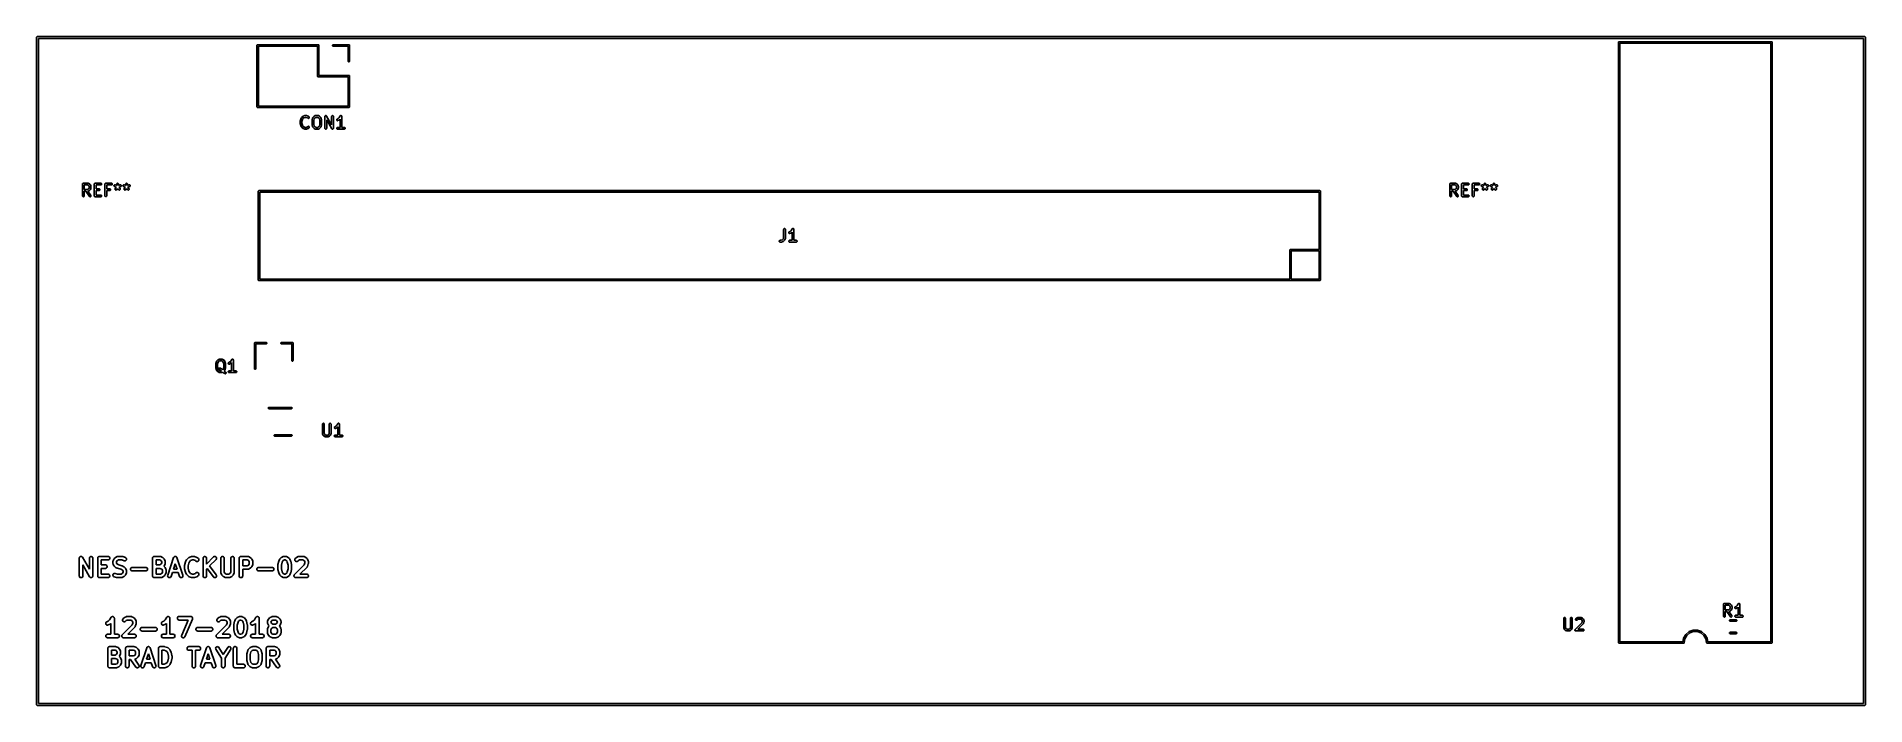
# Model space of a CAD drawing. Extents: x 70 to 225, y -126 to -70.
import ezdxf

# ---------------------------------------------------------------- set-up
doc = ezdxf.new("R2010")
doc.units = 0
doc.header["$MEASUREMENT"] = 0
doc.layers.add('BLACK', color=7, linetype='CONTINUOUS')

msp = doc.modelspace()

# ---------------------------------------------------------------- linework, layer by layer
at = {"layer": 'Black'}
for p, q in [((70.125, -69.8), (70.1261, -69.7935)), ((70.125, -126.4), (70.125, -69.8)), ((70.1261, -69.787), (70.1284, -69.7808)), ((70.1261, -69.7935), (70.1261, -69.787)), ((70.1284, -69.7808), (70.1295, -69.7743)), ((70.1295, -69.7743), (70.1328, -69.7687)), ((70.1328, -69.7687), (70.135, -69.7625)), ((70.135, -69.7625), (70.1393, -69.7575)), ((70.1393, -69.7575), (70.1425, -69.7518)), ((70.1425, -69.7518), (70.1476, -69.7476)), ((70.1476, -69.7476), (70.1518, -69.7425)), ((70.1518, -69.7425), (70.1575, -69.7393)), ((70.1575, -69.7393), (70.1625, -69.735)), ((70.1625, -69.735), (70.1687, -69.7328)), ((70.1687, -69.7328), (70.1743, -69.7295)), ((70.1743, -69.7295), (70.1808, -69.7284)), ((70.1808, -69.7284), (70.187, -69.7261)), ((70.187, -69.7261), (70.1935, -69.7261)), ((70.1935, -69.7261), (70.2, -69.725)), ((70.2, -69.725), (225.2, -69.725)), ((225.2, -69.725), (225.206, -69.7261)), ((225.206, -69.7261), (225.213, -69.7261)), ((225.213, -69.7261), (225.219, -69.7284)), ((225.219, -69.7284), (225.226, -69.7295)), ((225.226, -69.7295), (225.231, -69.7328)), ((225.231, -69.7328), (225.237, -69.735)), ((225.237, -69.735), (225.243, -69.7393)), ((225.243, -69.7393), (225.248, -69.7425)), ((225.248, -69.7425), (225.252, -69.7476)), ((225.252, -69.7476), (225.257, -69.7518)), ((225.257, -69.7518), (225.261, -69.7575)), ((225.261, -69.7575), (225.265, -69.7625)), ((225.265, -69.7625), (225.267, -69.7687)), ((225.267, -69.7687), (225.27, -69.7743)), ((225.27, -69.7743), (225.272, -69.7808)), ((225.272, -69.7808), (225.274, -69.787)), ((225.274, -69.787), (225.274, -69.7935)), ((225.274, -69.7935), (225.275, -69.8)), ((225.275, -69.8), (225.275, -126.4)), ((70.275, -69.875), (70.275, -126.325)), ((225.125, -69.875), (70.275, -69.875)), ((88.8213, -70.4773), (88.8223, -70.4722)), ((88.8213, -75.6773), (88.8213, -70.4773)), ((88.8223, -70.4669), (88.8241, -70.462)), ((88.8223, -70.4722), (88.8223, -70.4669)), ((88.8241, -70.462), (88.825, -70.4568)), ((88.825, -70.4568), (88.8276, -70.4523)), ((88.8276, -70.4523), (88.8294, -70.4473)), ((88.8294, -70.4473), (88.8328, -70.4433)), ((88.8328, -70.4433), (88.8354, -70.4388)), ((88.8354, -70.4388), (88.8394, -70.4354)), ((88.8394, -70.4354), (88.8428, -70.4314)), ((88.8428, -70.4314), (88.8473, -70.4287)), ((88.8473, -70.4287), (88.8513, -70.4254)), ((88.8513, -70.4254), (88.8563, -70.4236)), ((88.8563, -70.4236), (88.8608, -70.421)), ((88.8608, -70.421), (88.866, -70.42)), ((88.866, -70.42), (88.8709, -70.4182)), ((88.8709, -70.4182), (88.8762, -70.4182)), ((88.8762, -70.4182), (88.8813, -70.4173)), ((88.8813, -70.4173), (94.0213, -70.4173)), ((88.9413, -70.5373), (88.9413, -75.6173)), ((93.9613, -70.5373), (88.9413, -70.5373)), ((93.9613, -73.0773), (93.9613, -70.5373)), ((94.0213, -70.4173), (94.0265, -70.4182)), ((94.0265, -70.4182), (94.0318, -70.4182)), ((94.0318, -70.4182), (94.0367, -70.42)), ((94.0367, -70.42), (94.0419, -70.421)), ((94.0419, -70.421), (94.0464, -70.4236)), ((94.0464, -70.4236), (94.0513, -70.4254)), ((94.0513, -70.4254), (94.0554, -70.4287)), ((94.0554, -70.4287), (94.0599, -70.4314)), ((94.0599, -70.4314), (94.0633, -70.4354)), ((94.0633, -70.4354), (94.0673, -70.4388)), ((94.0673, -70.4388), (94.0699, -70.4433)), ((94.0699, -70.4433), (94.0733, -70.4473)), ((94.0733, -70.4473), (94.0751, -70.4523)), ((94.0751, -70.4523), (94.0777, -70.4568)), ((94.0777, -70.4568), (94.0786, -70.462)), ((94.0786, -70.462), (94.0804, -70.4669)), ((94.0804, -70.4669), (94.0804, -70.4722)), ((94.0804, -70.4722), (94.0814, -70.4773)), ((94.0814, -70.4773), (94.0814, -73.0173)), ((95.2323, -70.4669), (95.2394, -70.4473)), ((95.2323, -70.4878), (95.2323, -70.4669)), ((95.2394, -70.5073), (95.2323, -70.4878)), ((95.2394, -70.4473), (95.2528, -70.4314)), ((95.2528, -70.5233), (95.2394, -70.5073)), ((95.2528, -70.4314), (95.2708, -70.421)), ((95.2708, -70.5337), (95.2528, -70.5233)), ((95.2708, -70.421), (95.2913, -70.4173)), ((95.2913, -70.5373), (95.2708, -70.5337)), ((95.2913, -70.4173), (96.6213, -70.4173)), ((96.5613, -70.5373), (95.2913, -70.5373)), ((96.5613, -71.8073), (96.5613, -70.5373)), ((96.6213, -70.4173), (96.6265, -70.4182)), ((96.6265, -70.4182), (96.6318, -70.4182)), ((96.6318, -70.4182), (96.6367, -70.42)), ((96.6367, -70.42), (96.6419, -70.421)), ((96.6419, -70.421), (96.6464, -70.4236)), ((96.6464, -70.4236), (96.6513, -70.4254)), ((96.6513, -70.4254), (96.6554, -70.4287)), ((96.6554, -70.4287), (96.6599, -70.4314)), ((96.6599, -70.4314), (96.6633, -70.4354)), ((96.6633, -70.4354), (96.6673, -70.4388)), ((96.6673, -70.4388), (96.6699, -70.4433)), ((96.6699, -70.4433), (96.6733, -70.4473)), ((96.6733, -70.4473), (96.6751, -70.4523)), ((96.6751, -70.4523), (96.6777, -70.4568)), ((96.6777, -70.4568), (96.6786, -70.462)), ((96.6786, -70.462), (96.6804, -70.4669)), ((96.6804, -70.4669), (96.6804, -70.4722)), ((96.6804, -70.4722), (96.6813, -70.4773)), ((96.6813, -70.4773), (96.6813, -71.8073)), ((204.326, -70.2173), (204.327, -70.2122)), ((204.326, -121.137), (204.326, -70.2173)), ((204.327, -70.2069), (204.329, -70.202)), ((204.327, -70.2122), (204.327, -70.2069)), ((204.329, -70.202), (204.33, -70.1968)), ((204.33, -70.1968), (204.333, -70.1923)), ((204.333, -70.1923), (204.334, -70.1873)), ((204.334, -70.1873), (204.338, -70.1833)), ((204.338, -70.1833), (204.34, -70.1788)), ((204.34, -70.1788), (204.344, -70.1754)), ((204.344, -70.1754), (204.348, -70.1714)), ((204.348, -70.1714), (204.352, -70.1687)), ((204.352, -70.1687), (204.356, -70.1654)), ((204.356, -70.1654), (204.361, -70.1636)), ((204.361, -70.1636), (204.366, -70.161)), ((204.366, -70.161), (204.371, -70.16)), ((204.371, -70.16), (204.376, -70.1582)), ((204.376, -70.1582), (204.381, -70.1582)), ((204.381, -70.1582), (204.386, -70.1573)), ((204.386, -70.1573), (217.306, -70.1573)), ((217.246, -70.2773), (204.446, -70.2773)), ((204.446, -70.2773), (204.446, -121.077)), ((217.246, -121.077), (217.246, -70.2773)), ((217.306, -70.1573), (217.312, -70.1582)), ((217.312, -70.1582), (217.317, -70.1582)), ((217.317, -70.1582), (217.322, -70.16)), ((217.322, -70.16), (217.327, -70.161)), ((217.327, -70.161), (217.331, -70.1636)), ((217.331, -70.1636), (217.336, -70.1654)), ((217.336, -70.1654), (217.34, -70.1687)), ((217.34, -70.1687), (217.345, -70.1714)), ((217.345, -70.1714), (217.348, -70.1754)), ((217.348, -70.1754), (217.352, -70.1788)), ((217.352, -70.1788), (217.355, -70.1833)), ((217.355, -70.1833), (217.358, -70.1873)), ((217.358, -70.1873), (217.36, -70.1923)), ((217.36, -70.1923), (217.363, -70.1968)), ((217.363, -70.1968), (217.364, -70.202)), ((217.364, -70.202), (217.365, -70.2069)), ((217.365, -70.2069), (217.365, -70.2122)), ((217.365, -70.2122), (217.366, -70.2173)), ((217.366, -70.2173), (217.366, -121.137)), ((225.125, -126.325), (225.125, -69.875)), ((96.565, -71.8279), (96.5613, -71.8073)), ((96.5754, -71.8459), (96.565, -71.8279)), ((96.5913, -71.8593), (96.5754, -71.8459)), ((96.6109, -71.8664), (96.5913, -71.8593)), ((96.6318, -71.8664), (96.6109, -71.8664)), ((96.6513, -71.8593), (96.6318, -71.8664)), ((96.6673, -71.8459), (96.6513, -71.8593)), ((96.6777, -71.8279), (96.6673, -71.8459)), ((96.6813, -71.8073), (96.6777, -71.8279)), ((93.9623, -73.0825), (93.9613, -73.0773)), ((93.9623, -73.0878), (93.9623, -73.0825)), ((93.9641, -73.0927), (93.9623, -73.0878)), ((93.965, -73.0979), (93.9641, -73.0927)), ((93.9676, -73.1024), (93.965, -73.0979)), ((93.9694, -73.1073), (93.9676, -73.1024)), ((93.9728, -73.1114), (93.9694, -73.1073)), ((93.9754, -73.1159), (93.9728, -73.1114)), ((93.9794, -73.1193), (93.9754, -73.1159)), ((93.9828, -73.1233), (93.9794, -73.1193)), ((93.9873, -73.1259), (93.9828, -73.1233)), ((93.9913, -73.1293), (93.9873, -73.1259)), ((93.9963, -73.1311), (93.9913, -73.1293)), ((94.0008, -73.1337), (93.9963, -73.1311)), ((94.006, -73.1346), (94.0008, -73.1337)), ((94.0109, -73.1364), (94.006, -73.1346)), ((94.0162, -73.1364), (94.0109, -73.1364)), ((94.0213, -73.1373), (94.0162, -73.1364)), ((96.5613, -73.1373), (94.0213, -73.1373)), ((94.0814, -73.0173), (96.6213, -73.0173)), ((96.5613, -75.6173), (96.5613, -73.1373)), ((96.6213, -73.0173), (96.6265, -73.0182)), ((96.6265, -73.0182), (96.6318, -73.0182)), ((96.6318, -73.0182), (96.6367, -73.02)), ((96.6367, -73.02), (96.6419, -73.021)), ((96.6419, -73.021), (96.6464, -73.0236)), ((96.6464, -73.0236), (96.6513, -73.0254)), ((96.6513, -73.0254), (96.6554, -73.0287)), ((96.6554, -73.0287), (96.6599, -73.0314)), ((96.6599, -73.0314), (96.6633, -73.0354)), ((96.6633, -73.0354), (96.6673, -73.0388)), ((96.6673, -73.0388), (96.6699, -73.0433)), ((96.6699, -73.0433), (96.6733, -73.0473)), ((96.6733, -73.0473), (96.6751, -73.0523)), ((96.6751, -73.0523), (96.6777, -73.0568)), ((96.6777, -73.0568), (96.6786, -73.062)), ((96.6786, -73.062), (96.6804, -73.0669)), ((96.6804, -73.0669), (96.6804, -73.0722)), ((96.6804, -73.0722), (96.6813, -73.0773)), ((96.6813, -73.0773), (96.6813, -75.6773)), ((88.8223, -75.6825), (88.8213, -75.6773)), ((88.8223, -75.6878), (88.8223, -75.6825)), ((88.8241, -75.6927), (88.8223, -75.6878)), ((88.825, -75.6979), (88.8241, -75.6927)), ((88.8276, -75.7024), (88.825, -75.6979)), ((88.8294, -75.7073), (88.8276, -75.7024)), ((88.8328, -75.7114), (88.8294, -75.7073)), ((88.8354, -75.7159), (88.8328, -75.7114)), ((88.8394, -75.7193), (88.8354, -75.7159)), ((88.8428, -75.7233), (88.8394, -75.7193)), ((88.8473, -75.7259), (88.8428, -75.7233)), ((88.8513, -75.7293), (88.8473, -75.7259)), ((88.8563, -75.7311), (88.8513, -75.7293)), ((88.8608, -75.7337), (88.8563, -75.7311)), ((88.866, -75.7346), (88.8608, -75.7337)), ((88.8709, -75.7364), (88.866, -75.7346)), ((88.8762, -75.7364), (88.8709, -75.7364)), ((88.8813, -75.7373), (88.8762, -75.7364)), ((96.6213, -75.7373), (88.8813, -75.7373)), ((88.9413, -75.6173), (96.5613, -75.6173)), ((96.6265, -75.7364), (96.6213, -75.7373)), ((96.6318, -75.7364), (96.6265, -75.7364)), ((96.6367, -75.7346), (96.6318, -75.7364)), ((96.6419, -75.7337), (96.6367, -75.7346)), ((96.6464, -75.7311), (96.6419, -75.7337)), ((96.6513, -75.7293), (96.6464, -75.7311)), ((96.6554, -75.7259), (96.6513, -75.7293)), ((96.6599, -75.7233), (96.6554, -75.7259)), ((96.6633, -75.7193), (96.6599, -75.7233)), ((96.6673, -75.7159), (96.6633, -75.7193)), ((96.6699, -75.7114), (96.6673, -75.7159)), ((96.6733, -75.7073), (96.6699, -75.7114)), ((96.6751, -75.7024), (96.6733, -75.7073)), ((96.6777, -75.6979), (96.6751, -75.7024)), ((96.6786, -75.6927), (96.6777, -75.6979)), ((96.6804, -75.6878), (96.6786, -75.6927)), ((96.6813, -75.6773), (96.6804, -75.6825)), ((96.6804, -75.6825), (96.6804, -75.6878)), ((92.4917, -76.931), (92.4933, -76.9219)), ((92.4917, -77.0738), (92.4917, -76.931)), ((92.4933, -77.0828), (92.4917, -77.0738)), ((92.4933, -76.9219), (92.4939, -76.9128)), ((92.4939, -77.092), (92.4933, -77.0828)), ((92.4939, -76.9128), (92.5415, -76.7223)), ((92.5415, -77.2825), (92.4939, -77.092)), ((92.5415, -76.7223), (92.5449, -76.7148)), ((92.5449, -77.29), (92.5415, -77.2825)), ((92.5449, -76.7148), (92.5472, -76.7069)), ((92.5472, -77.2978), (92.5449, -77.29)), ((92.5472, -76.7069), (92.5948, -76.6117)), ((92.5948, -77.3931), (92.5472, -77.2978)), ((92.5948, -76.6117), (92.602, -76.602)), ((92.602, -77.4027), (92.5948, -77.3931)), ((92.602, -76.602), (92.6089, -76.5922)), ((92.6089, -77.4126), (92.602, -77.4027)), ((92.6089, -76.5922), (92.7041, -76.497)), ((92.7041, -77.5078), (92.6089, -77.4126)), ((92.6851, -76.7667), (92.6417, -76.9402)), ((92.6417, -76.9402), (92.6417, -77.0646)), ((92.6417, -77.0646), (92.6851, -77.2381)), ((92.7235, -76.6897), (92.6851, -76.7667)), ((92.6851, -77.2381), (92.7235, -77.3151)), ((92.7041, -76.497), (92.7077, -76.4945)), ((92.7077, -77.5103), (92.7041, -77.5078)), ((92.7077, -76.4945), (92.7105, -76.4913)), ((92.7105, -77.5135), (92.7077, -77.5103)), ((92.7105, -76.4913), (92.7182, -76.4871)), ((92.7182, -77.5177), (92.7105, -77.5135)), ((92.7182, -76.4871), (92.7254, -76.482)), ((92.7254, -77.5227), (92.7182, -77.5177)), ((92.7977, -76.6156), (92.7235, -76.6897)), ((92.7235, -77.3151), (92.7977, -77.3892)), ((92.7254, -76.482), (92.7296, -76.4809)), ((92.7296, -77.5239), (92.7254, -77.5227)), ((92.7296, -76.4809), (92.7334, -76.4788)), ((92.7334, -77.5259), (92.7296, -77.5239)), ((92.7334, -76.4788), (92.8763, -76.4312)), ((92.8763, -77.5735), (92.7334, -77.5259)), ((92.9122, -76.5774), (92.7977, -76.6156)), ((92.7977, -77.3892), (92.9122, -77.4274)), ((92.8763, -76.4312), (92.8882, -76.4295)), ((92.8882, -77.5753), (92.8763, -77.5735)), ((92.8882, -76.4295), (92.9, -76.4274)), ((92.9, -76.4274), (92.9952, -76.4274)), ((92.9831, -76.5774), (92.9122, -76.5774)), ((92.9122, -77.4274), (92.9831, -77.4274)), ((93.0976, -76.6156), (92.9831, -76.5774)), ((92.9831, -77.4274), (93.0976, -77.3892)), ((92.9952, -76.4274), (93.0071, -76.4295)), ((93.0071, -76.4295), (93.019, -76.4312)), ((93.019, -77.5735), (93.0071, -77.5753)), ((93.019, -76.4312), (93.1618, -76.4788)), ((93.1618, -77.5259), (93.019, -77.5735)), ((93.1327, -76.6507), (93.0976, -76.6156)), ((93.0976, -77.3892), (93.1327, -77.3541)), ((93.154, -76.6656), (93.1327, -76.6507)), ((93.1327, -77.3541), (93.154, -77.3392)), ((93.1792, -76.6723), (93.154, -76.6656)), ((93.154, -77.3392), (93.1792, -77.3324)), ((93.1618, -76.4788), (93.1656, -76.4809)), ((93.1656, -77.5239), (93.1618, -77.5259)), ((93.1656, -76.4809), (93.1698, -76.482)), ((93.1698, -77.5227), (93.1656, -77.5239)), ((93.1698, -76.482), (93.177, -76.4871)), ((93.177, -77.5177), (93.1698, -77.5227)), ((93.177, -76.4871), (93.1847, -76.4913)), ((93.1847, -77.5135), (93.177, -77.5177)), ((93.2051, -76.6701), (93.1792, -76.6723)), ((93.1792, -77.3324), (93.2051, -77.3347)), ((93.1847, -76.4913), (93.1876, -76.4945)), ((93.1876, -77.5103), (93.1847, -77.5135)), ((93.1876, -76.4945), (93.1911, -76.497)), ((93.1911, -77.5078), (93.1876, -77.5103)), ((93.1911, -76.497), (93.2387, -76.5446)), ((93.2387, -77.4602), (93.1911, -77.5078)), ((93.2287, -76.6591), (93.2051, -76.6701)), ((93.2051, -77.3347), (93.2287, -77.3457)), ((93.2472, -76.6406), (93.2287, -76.6591)), ((93.2287, -77.3457), (93.2472, -77.3641)), ((93.2387, -76.5446), (93.2537, -76.5659)), ((93.2537, -77.4388), (93.2387, -77.4602)), ((93.2582, -76.617), (93.2472, -76.6406)), ((93.2472, -77.3641), (93.2582, -77.3877)), ((93.2537, -76.5659), (93.2604, -76.5911)), ((93.2604, -77.4137), (93.2537, -77.4388)), ((93.2604, -76.5911), (93.2582, -76.617)), ((93.2582, -77.3877), (93.2604, -77.4137)), ((93.4917, -76.8357), (93.4933, -76.8267)), ((93.4917, -77.169), (93.4917, -76.8357)), ((93.4933, -77.1781), (93.4917, -77.169)), ((93.4933, -76.8267), (93.4939, -76.8175)), ((93.4939, -77.1872), (93.4933, -77.1781)), ((93.4939, -76.8175), (93.5415, -76.627)), ((93.5415, -77.3777), (93.4939, -77.1872)), ((93.5415, -76.627), (93.5445, -76.6205)), ((93.5445, -77.3843), (93.5415, -77.3777)), ((93.5445, -76.6205), (93.5463, -76.6135)), ((93.5463, -77.3912), (93.5445, -77.3843)), ((93.5463, -76.6135), (93.5497, -76.6087)), ((93.5497, -77.3961), (93.5463, -77.3912)), ((93.5497, -76.6087), (93.5521, -76.6033)), ((93.5521, -77.4015), (93.5497, -77.3961)), ((93.5521, -76.6033), (93.5571, -76.5981)), ((93.5571, -77.4067), (93.5521, -77.4015)), ((93.5571, -76.5981), (93.5613, -76.5922)), ((93.5613, -77.4126), (93.5571, -77.4067)), ((93.5613, -76.5922), (93.6565, -76.497)), ((93.6565, -77.5078), (93.5613, -77.4126)), ((93.682, -76.6836), (93.6417, -76.8449)), ((93.6417, -76.8449), (93.6417, -77.1598)), ((93.6417, -77.1598), (93.682, -77.3212)), ((93.6565, -76.497), (93.6663, -76.4901)), ((93.6663, -77.5147), (93.6565, -77.5078)), ((93.6663, -76.4901), (93.676, -76.4829)), ((93.676, -77.5218), (93.6663, -77.5147)), ((93.676, -76.4829), (93.7712, -76.4353)), ((93.7712, -77.5695), (93.676, -77.5218)), ((93.754, -76.6116), (93.682, -76.6836)), ((93.682, -77.3212), (93.754, -77.3931)), ((93.8225, -76.5774), (93.754, -76.6116)), ((93.754, -77.3931), (93.8225, -77.4274)), ((93.7712, -76.4353), (93.7754, -76.4341)), ((93.7754, -77.5707), (93.7712, -77.5695)), ((93.7754, -76.4341), (93.7791, -76.4319)), ((93.7791, -77.5729), (93.7754, -77.5707)), ((93.7791, -76.4319), (93.7878, -76.4304)), ((93.7878, -77.5744), (93.7791, -77.5729)), ((93.7878, -76.4304), (93.7962, -76.4279)), ((93.7962, -77.5769), (93.7878, -77.5744)), ((93.7962, -76.4279), (93.8005, -76.4281)), ((93.8005, -76.4281), (93.8048, -76.4274)), ((93.8048, -76.4274), (93.9952, -76.4274)), ((93.9775, -76.5774), (93.8225, -76.5774)), ((93.8225, -77.4274), (93.9775, -77.4274)), ((94.046, -76.6116), (93.9775, -76.5774)), ((93.9775, -77.4274), (94.046, -77.3931)), ((93.9952, -76.4274), (93.9995, -76.4281)), ((93.9995, -76.4281), (94.0038, -76.4279)), ((94.0038, -76.4279), (94.0122, -76.4304)), ((94.0122, -77.5744), (94.0038, -77.5769)), ((94.0122, -76.4304), (94.0209, -76.4319)), ((94.0209, -77.5729), (94.0122, -77.5744)), ((94.0209, -76.4319), (94.0246, -76.4341)), ((94.0246, -77.5707), (94.0209, -77.5729)), ((94.0246, -76.4341), (94.0288, -76.4353)), ((94.0288, -77.5695), (94.0246, -77.5707)), ((94.0288, -76.4353), (94.124, -76.4829)), ((94.124, -77.5218), (94.0288, -77.5695)), ((94.118, -76.6836), (94.046, -76.6116)), ((94.046, -77.3931), (94.118, -77.3212)), ((94.1583, -76.8449), (94.118, -76.6836)), ((94.118, -77.3212), (94.1583, -77.1598)), ((94.124, -76.4829), (94.1337, -76.4901)), ((94.1337, -77.5147), (94.124, -77.5218)), ((94.1337, -76.4901), (94.1435, -76.497)), ((94.1435, -77.5078), (94.1337, -77.5147)), ((94.1435, -76.497), (94.2387, -76.5922)), ((94.2387, -77.4126), (94.1435, -77.5078)), ((94.1583, -77.1598), (94.1583, -76.8449)), ((94.2387, -76.5922), (94.2429, -76.5981)), ((94.2429, -77.4067), (94.2387, -77.4126)), ((94.2429, -76.5981), (94.2479, -76.6033)), ((94.2479, -77.4015), (94.2429, -77.4067)), ((94.2479, -76.6033), (94.2503, -76.6087)), ((94.2503, -77.3961), (94.2479, -77.4015)), ((94.2503, -76.6087), (94.2537, -76.6135)), ((94.2537, -77.3912), (94.2503, -77.3961)), ((94.2537, -76.6135), (94.2555, -76.6205)), ((94.2555, -77.3843), (94.2537, -77.3912)), ((94.2555, -76.6205), (94.2585, -76.627)), ((94.2585, -77.3777), (94.2555, -77.3843)), ((94.2585, -76.627), (94.3061, -76.8175)), ((94.3061, -77.1872), (94.2585, -77.3777)), ((94.3061, -76.8175), (94.3067, -76.8267)), ((94.3067, -77.1781), (94.3061, -77.1872)), ((94.3067, -76.8267), (94.3083, -76.8357)), ((94.3083, -77.169), (94.3067, -77.1781)), ((94.3083, -76.8357), (94.3083, -77.169)), ((94.5869, -76.5024), (94.5881, -76.4958)), ((94.5869, -77.5024), (94.5869, -76.5024)), ((94.5914, -77.528), (94.5869, -77.5024)), ((94.5881, -76.489), (94.5903, -76.483)), ((94.5881, -76.4958), (94.5881, -76.489)), ((94.5903, -76.483), (94.5914, -76.4767)), ((94.5914, -76.4767), (94.5948, -76.4709)), ((94.6045, -77.5506), (94.5914, -77.528)), ((94.5948, -76.4709), (94.5971, -76.4646)), ((94.5971, -76.4646), (94.6013, -76.4597)), ((94.6013, -76.4597), (94.6045, -76.4542)), ((94.6045, -76.4542), (94.6096, -76.4498)), ((94.6244, -77.5673), (94.6045, -77.5506)), ((94.6096, -76.4498), (94.614, -76.4447)), ((94.614, -76.4447), (94.6195, -76.4415)), ((94.6195, -76.4415), (94.6244, -76.4374)), ((94.6244, -76.4374), (94.6307, -76.4351)), ((94.6489, -77.5762), (94.6244, -77.5673)), ((94.6307, -76.4351), (94.6366, -76.4318)), ((94.6366, -76.4318), (94.6429, -76.4307)), ((94.6429, -76.4307), (94.6489, -76.4285)), ((94.6489, -76.4285), (94.6556, -76.4285)), ((94.6556, -76.4285), (94.6622, -76.4274)), ((94.6622, -76.4274), (94.6685, -76.4285)), ((94.6685, -76.4285), (94.6749, -76.4285)), ((94.6749, -76.4285), (94.6813, -76.4308)), ((94.6994, -77.5673), (94.6749, -77.5762)), ((94.6813, -76.4308), (94.6879, -76.432)), ((94.6879, -76.432), (94.6934, -76.4352)), ((94.6934, -76.4352), (94.6994, -76.4374)), ((94.6994, -76.4374), (94.7046, -76.4418)), ((94.7194, -77.5506), (94.6994, -77.5673)), ((94.7046, -76.4418), (94.7104, -76.4451)), ((94.7104, -76.4451), (94.7145, -76.4501)), ((94.7145, -76.4501), (94.7194, -76.4542)), ((94.7194, -76.4542), (94.7227, -76.46)), ((94.7324, -77.528), (94.7194, -77.5506)), ((94.7227, -76.46), (94.727, -76.4652)), ((94.727, -76.4652), (95.1583, -77.22)), ((94.7369, -77.5024), (94.7324, -77.528)), ((95.1682, -77.5396), (94.7369, -76.7848)), ((94.7369, -76.7848), (94.7369, -77.5024)), ((95.1583, -76.5024), (95.1629, -76.4767)), ((95.1583, -77.22), (95.1583, -76.5024)), ((95.1629, -76.4767), (95.1759, -76.4542)), ((95.1725, -77.5448), (95.1682, -77.5396)), ((95.1759, -77.5506), (95.1725, -77.5448)), ((95.1759, -76.4542), (95.1958, -76.4374)), ((95.1808, -77.5547), (95.1759, -77.5506)), ((95.1849, -77.5596), (95.1808, -77.5547)), ((95.1907, -77.563), (95.1849, -77.5596)), ((95.1958, -77.5673), (95.1907, -77.563)), ((95.1958, -76.4374), (95.2203, -76.4285)), ((95.2018, -77.5695), (95.1958, -77.5673)), ((95.2074, -77.5727), (95.2018, -77.5695)), ((95.214, -77.5739), (95.2074, -77.5727)), ((95.2203, -77.5762), (95.214, -77.5739)), ((95.2203, -76.4285), (95.2464, -76.4285)), ((95.2464, -76.4285), (95.2708, -76.4374)), ((95.2524, -77.5741), (95.2464, -77.5762)), ((95.2587, -77.573), (95.2524, -77.5741)), ((95.2645, -77.5696), (95.2587, -77.573)), ((95.2708, -77.5673), (95.2645, -77.5696)), ((95.2708, -76.4374), (95.2908, -76.4542)), ((95.2757, -77.5632), (95.2708, -77.5673)), ((95.2813, -77.56), (95.2757, -77.5632)), ((95.2856, -77.5549), (95.2813, -77.56)), ((95.2908, -77.5506), (95.2856, -77.5549)), ((95.2908, -76.4542), (95.3038, -76.4767)), ((95.294, -77.5451), (95.2908, -77.5506)), ((95.2981, -77.5402), (95.294, -77.5451)), ((95.3004, -77.5339), (95.2981, -77.5402)), ((95.3038, -77.528), (95.3004, -77.5339)), ((95.3038, -76.4767), (95.3083, -76.5024)), ((95.3049, -77.5217), (95.3038, -77.528)), ((95.3071, -77.5157), (95.3049, -77.5217)), ((95.3072, -77.509), (95.3071, -77.5157)), ((95.3083, -77.5024), (95.3072, -77.509)), ((95.3083, -76.5024), (95.3083, -77.5024)), ((95.587, -76.7836), (95.5931, -76.7583)), ((95.59, -76.8095), (95.587, -76.7836)), ((95.588, -77.4894), (95.597, -77.4649)), ((95.588, -77.5154), (95.588, -77.4894)), ((95.597, -77.5399), (95.588, -77.5154)), ((95.6017, -76.8328), (95.59, -76.8095)), ((95.5931, -76.7583), (95.6074, -76.7365)), ((95.597, -77.4649), (95.6137, -77.4449)), ((95.6137, -77.5598), (95.597, -77.5399)), ((95.6206, -76.8507), (95.6017, -76.8328)), ((95.6074, -76.7365), (95.6284, -76.721)), ((95.6137, -77.4449), (95.6363, -77.4319)), ((95.6363, -77.5729), (95.6137, -77.5598)), ((95.6445, -76.861), (95.6206, -76.8507)), ((95.6284, -76.721), (95.7127, -76.6788)), ((95.6363, -77.4319), (95.6619, -77.4274)), ((95.6619, -77.5774), (95.6363, -77.5729)), ((95.6705, -76.8626), (95.6445, -76.861)), ((95.6619, -77.4274), (95.8726, -77.4274)), ((95.6954, -76.8552), (95.6705, -76.8626)), ((95.7907, -76.8076), (95.6954, -76.8552)), ((95.7127, -76.6788), (95.7941, -76.5975)), ((95.8003, -76.8004), (95.7907, -76.8076)), ((95.7941, -76.5975), (95.8852, -76.4608)), ((95.8102, -76.7935), (95.8003, -76.8004)), ((95.8726, -76.7311), (95.8102, -76.7935)), ((95.8726, -77.4274), (95.8726, -76.7311)), ((95.8852, -76.4608), (95.8881, -76.4578)), ((95.8881, -76.4578), (95.8902, -76.4542)), ((95.8902, -76.4542), (95.897, -76.4484)), ((95.897, -76.4484), (95.9032, -76.4419)), ((95.9032, -76.4419), (95.9069, -76.4401)), ((95.9069, -76.4401), (95.9101, -76.4374)), ((95.9101, -76.4374), (95.9185, -76.4344)), ((95.9185, -76.4344), (95.9266, -76.4304)), ((95.9266, -76.4304), (95.9307, -76.4299)), ((95.9307, -76.4299), (95.9346, -76.4285)), ((95.9346, -76.4285), (95.9435, -76.4285)), ((95.9435, -76.4285), (95.9524, -76.4275)), ((95.9524, -76.4275), (95.9565, -76.4285)), ((95.9565, -76.4285), (95.9606, -76.4285)), ((95.9606, -76.4285), (95.9691, -76.4316)), ((95.9691, -76.4316), (95.9778, -76.4337)), ((95.9778, -76.4337), (95.9812, -76.436)), ((95.9812, -76.436), (95.9851, -76.4374)), ((95.9851, -76.4374), (95.992, -76.4432)), ((95.992, -76.4432), (95.9994, -76.4481)), ((95.9994, -76.4481), (96.0019, -76.4515)), ((96.0019, -76.4515), (96.0051, -76.4542)), ((96.0051, -76.4542), (96.0095, -76.4619)), ((96.0095, -76.4619), (96.0148, -76.4691)), ((96.0148, -76.4691), (96.016, -76.4731)), ((96.016, -76.4731), (96.0181, -76.4767)), ((96.0181, -76.4767), (96.0197, -76.4855)), ((96.0197, -76.4855), (96.0222, -76.4941)), ((96.0222, -76.4941), (96.0219, -76.4983)), ((96.0219, -76.4983), (96.0226, -76.5024)), ((96.0226, -76.5024), (96.0226, -77.4274)), ((96.0226, -77.4274), (96.2333, -77.4274)), ((96.2333, -77.4274), (96.259, -77.4319)), ((96.259, -77.5729), (96.2333, -77.5774)), ((96.259, -77.4319), (96.2815, -77.4449)), ((96.2815, -77.5598), (96.259, -77.5729)), ((96.2815, -77.4449), (96.2983, -77.4649)), ((96.2983, -77.5399), (96.2815, -77.5598)), ((96.2983, -77.4649), (96.3072, -77.4894)), ((96.3072, -77.5154), (96.2983, -77.5399)), ((96.3072, -77.4894), (96.3072, -77.5154)), ((92.9, -77.5774), (92.8882, -77.5753)), ((92.9952, -77.5774), (92.9, -77.5774)), ((93.0071, -77.5753), (92.9952, -77.5774)), ((93.8005, -77.5766), (93.7962, -77.5769)), ((93.8048, -77.5774), (93.8005, -77.5766)), ((93.9952, -77.5774), (93.8048, -77.5774)), ((93.9995, -77.5766), (93.9952, -77.5774)), ((94.0038, -77.5769), (93.9995, -77.5766)), ((94.6749, -77.5762), (94.6489, -77.5762)), ((95.2267, -77.5762), (95.2203, -77.5762)), ((95.233, -77.5774), (95.2267, -77.5762)), ((95.2396, -77.5762), (95.233, -77.5774)), ((95.2464, -77.5762), (95.2396, -77.5762)), ((96.2333, -77.5774), (95.6619, -77.5774)), ((74.0214, -82.2294), (74.0236, -82.2232)), ((74.0214, -82.2359), (74.0214, -82.2294)), ((74.0236, -82.2232), (74.0248, -82.2167)), ((74.0248, -82.2167), (74.028, -82.211)), ((74.028, -82.211), (74.0303, -82.2049)), ((74.0303, -82.2049), (74.0345, -82.1999)), ((74.0345, -82.1999), (74.0378, -82.1942)), ((74.0378, -82.1942), (74.0428, -82.19)), ((74.0428, -82.19), (74.047, -82.1849)), ((74.047, -82.1849), (74.0527, -82.1816)), ((74.0527, -82.1816), (74.0577, -82.1774)), ((74.0577, -82.1774), (74.0639, -82.1752)), ((74.0639, -82.1752), (74.0696, -82.1719)), ((74.0696, -82.1719), (74.076, -82.1708)), ((74.076, -82.1708), (74.0822, -82.1685)), ((74.0822, -82.1685), (74.0888, -82.1685)), ((74.0888, -82.1685), (74.0952, -82.1674)), ((74.0952, -82.1674), (74.4762, -82.1674)), ((74.4762, -82.1674), (74.4804, -82.1681)), ((74.4804, -82.1681), (74.4848, -82.1679)), ((74.4848, -82.1679), (74.4932, -82.1704)), ((74.4932, -82.1704), (74.5018, -82.1719)), ((74.5018, -82.1719), (74.5056, -82.1741)), ((74.5056, -82.1741), (74.5097, -82.1753)), ((74.5097, -82.1753), (74.605, -82.2229)), ((74.605, -82.2229), (74.6146, -82.2301)), ((75.0214, -82.2294), (75.0236, -82.2232)), ((75.0214, -82.2359), (75.0214, -82.2294)), ((75.0236, -82.2232), (75.0248, -82.2167)), ((75.0248, -82.2167), (75.028, -82.211)), ((75.028, -82.211), (75.0303, -82.2049)), ((75.0303, -82.2049), (75.0345, -82.1999)), ((75.0345, -82.1999), (75.0378, -82.1942)), ((75.0378, -82.1942), (75.0428, -82.19)), ((75.0428, -82.19), (75.047, -82.1849)), ((75.047, -82.1849), (75.0527, -82.1816)), ((75.0527, -82.1816), (75.0577, -82.1774)), ((75.0577, -82.1774), (75.0639, -82.1752)), ((75.0639, -82.1752), (75.0696, -82.1719)), ((75.0696, -82.1719), (75.076, -82.1708)), ((75.076, -82.1708), (75.0822, -82.1685)), ((75.0822, -82.1685), (75.0888, -82.1685)), ((75.0888, -82.1685), (75.0952, -82.1674)), ((75.0952, -82.1674), (75.5714, -82.1674)), ((75.5714, -82.1674), (75.5971, -82.1719)), ((75.5971, -82.1719), (75.6196, -82.1849)), ((75.6196, -82.1849), (75.6364, -82.2049)), ((75.6364, -82.2049), (75.6453, -82.2294)), ((75.6453, -82.2294), (75.6453, -82.2554)), ((75.9261, -82.2294), (75.9284, -82.2232)), ((75.9261, -82.2359), (75.9261, -82.2294)), ((75.9284, -82.2232), (75.9295, -82.2167)), ((75.9295, -82.2167), (75.9328, -82.211)), ((75.9328, -82.211), (75.935, -82.2049)), ((75.935, -82.2049), (75.9393, -82.1999)), ((75.9393, -82.1999), (75.9425, -82.1942)), ((75.9425, -82.1942), (75.9476, -82.19)), ((75.9476, -82.19), (75.9518, -82.1849)), ((75.9518, -82.1849), (75.9575, -82.1816)), ((75.9575, -82.1816), (75.9625, -82.1774)), ((75.9625, -82.1774), (75.9687, -82.1752)), ((75.9687, -82.1752), (75.9743, -82.1719)), ((75.9743, -82.1719), (75.9808, -82.1708)), ((75.9808, -82.1708), (75.987, -82.1685)), ((75.987, -82.1685), (75.9935, -82.1685)), ((75.9935, -82.1685), (76, -82.1674)), ((76, -82.1674), (76.4762, -82.1674)), ((76.4762, -82.1674), (76.5018, -82.1719)), ((76.5018, -82.1719), (76.5244, -82.1849)), ((76.5244, -82.1849), (76.5411, -82.2049)), ((76.5411, -82.2049), (76.5501, -82.2294)), ((76.5501, -82.2294), (76.5501, -82.2554)), ((76.925, -82.2424), (76.9295, -82.2167)), ((76.9295, -82.2167), (76.9425, -82.1942)), ((76.9425, -82.1942), (76.9625, -82.1774)), ((76.9625, -82.1774), (76.987, -82.1685)), ((76.987, -82.1685), (77.013, -82.1685)), ((77.013, -82.1685), (77.0375, -82.1774)), ((77.0375, -82.1774), (77.0575, -82.1942)), ((77.0575, -82.1942), (77.0705, -82.2167)), ((77.0705, -82.2167), (77.075, -82.2424)), ((77.6869, -82.2424), (77.6914, -82.2167)), ((77.6914, -82.2167), (77.7045, -82.1942)), ((77.7045, -82.1942), (77.7244, -82.1774)), ((77.7244, -82.1774), (77.7489, -82.1685)), ((77.7489, -82.1685), (77.7749, -82.1685)), ((77.7749, -82.1685), (77.7994, -82.1774)), ((77.7994, -82.1774), (77.8194, -82.1942)), ((77.8194, -82.1942), (77.8324, -82.2167)), ((77.8324, -82.2167), (77.8369, -82.2424)), ((190.021, -82.2294), (190.024, -82.2232)), ((190.021, -82.2359), (190.021, -82.2294)), ((190.024, -82.2232), (190.025, -82.2167)), ((190.025, -82.2167), (190.028, -82.211)), ((190.028, -82.211), (190.03, -82.2049)), ((190.03, -82.2049), (190.035, -82.1999)), ((190.035, -82.1999), (190.038, -82.1942)), ((190.038, -82.1942), (190.043, -82.19)), ((190.043, -82.19), (190.047, -82.1849)), ((190.047, -82.1849), (190.053, -82.1816)), ((190.053, -82.1816), (190.058, -82.1774)), ((190.058, -82.1774), (190.064, -82.1752)), ((190.064, -82.1752), (190.07, -82.1719)), ((190.07, -82.1719), (190.076, -82.1708)), ((190.076, -82.1708), (190.082, -82.1685)), ((190.082, -82.1685), (190.089, -82.1685)), ((190.089, -82.1685), (190.095, -82.1674)), ((190.095, -82.1674), (190.476, -82.1674)), ((190.476, -82.1674), (190.48, -82.1681)), ((190.48, -82.1681), (190.485, -82.1679)), ((190.485, -82.1679), (190.493, -82.1704)), ((190.493, -82.1704), (190.502, -82.1719)), ((190.502, -82.1719), (190.506, -82.1741)), ((190.506, -82.1741), (190.51, -82.1753)), ((190.51, -82.1753), (190.605, -82.2229)), ((190.605, -82.2229), (190.615, -82.2301)), ((191.021, -82.2294), (191.024, -82.2232)), ((191.021, -82.2359), (191.021, -82.2294)), ((191.024, -82.2232), (191.025, -82.2167)), ((191.025, -82.2167), (191.028, -82.211)), ((191.028, -82.211), (191.03, -82.2049)), ((191.03, -82.2049), (191.035, -82.1999)), ((191.035, -82.1999), (191.038, -82.1942)), ((191.038, -82.1942), (191.043, -82.19)), ((191.043, -82.19), (191.047, -82.1849)), ((191.047, -82.1849), (191.053, -82.1816)), ((191.053, -82.1816), (191.058, -82.1774)), ((191.058, -82.1774), (191.064, -82.1752)), ((191.064, -82.1752), (191.07, -82.1719)), ((191.07, -82.1719), (191.076, -82.1708)), ((191.076, -82.1708), (191.082, -82.1685)), ((191.082, -82.1685), (191.089, -82.1685)), ((191.089, -82.1685), (191.095, -82.1674)), ((191.095, -82.1674), (191.571, -82.1674)), ((191.571, -82.1674), (191.597, -82.1719)), ((191.597, -82.1719), (191.62, -82.1849)), ((191.62, -82.1849), (191.636, -82.2049)), ((191.636, -82.2049), (191.645, -82.2294)), ((191.645, -82.2294), (191.645, -82.2554)), ((191.926, -82.2294), (191.928, -82.2232)), ((191.926, -82.2359), (191.926, -82.2294)), ((191.928, -82.2232), (191.93, -82.2167)), ((191.93, -82.2167), (191.933, -82.211)), ((191.933, -82.211), (191.935, -82.2049)), ((191.935, -82.2049), (191.939, -82.1999)), ((191.939, -82.1999), (191.943, -82.1942)), ((191.943, -82.1942), (191.948, -82.19)), ((191.948, -82.19), (191.952, -82.1849)), ((191.952, -82.1849), (191.957, -82.1816)), ((191.957, -82.1816), (191.962, -82.1774)), ((191.962, -82.1774), (191.969, -82.1752)), ((191.969, -82.1752), (191.974, -82.1719)), ((191.974, -82.1719), (191.981, -82.1708)), ((191.981, -82.1708), (191.987, -82.1685)), ((191.987, -82.1685), (191.994, -82.1685)), ((191.994, -82.1685), (192, -82.1674)), ((192, -82.1674), (192.476, -82.1674)), ((192.476, -82.1674), (192.502, -82.1719)), ((192.502, -82.1719), (192.524, -82.1849)), ((192.524, -82.1849), (192.541, -82.2049)), ((192.541, -82.2049), (192.55, -82.2294)), ((192.55, -82.2294), (192.55, -82.2554)), ((192.925, -82.2424), (192.93, -82.2167)), ((192.93, -82.2167), (192.943, -82.1942)), ((192.943, -82.1942), (192.962, -82.1774)), ((192.962, -82.1774), (192.987, -82.1685)), ((192.987, -82.1685), (193.013, -82.1685)), ((193.013, -82.1685), (193.037, -82.1774)), ((193.037, -82.1774), (193.057, -82.1942)), ((193.057, -82.1942), (193.07, -82.2167)), ((193.07, -82.2167), (193.075, -82.2424)), ((193.687, -82.2424), (193.691, -82.2167)), ((193.691, -82.2167), (193.704, -82.1942)), ((193.704, -82.1942), (193.724, -82.1774)), ((193.724, -82.1774), (193.749, -82.1685)), ((193.749, -82.1685), (193.775, -82.1685)), ((193.775, -82.1685), (193.799, -82.1774)), ((193.799, -82.1774), (193.819, -82.1942)), ((193.819, -82.1942), (193.832, -82.2167)), ((193.832, -82.2167), (193.837, -82.2424)), ((74.0202, -82.2424), (74.0214, -82.2359)), ((74.0202, -83.2424), (74.0202, -82.2424)), ((74.0248, -83.268), (74.0202, -83.2424)), ((74.0378, -83.2906), (74.0248, -83.268)), ((74.0577, -83.3073), (74.0378, -83.2906)), ((74.0822, -83.3162), (74.0577, -83.3073)), ((74.1083, -83.3162), (74.0822, -83.3162)), ((74.1327, -83.3073), (74.1083, -83.3162)), ((74.1527, -83.2906), (74.1327, -83.3073)), ((74.1657, -83.268), (74.1527, -83.2906)), ((74.1702, -83.2424), (74.1657, -83.268)), ((74.1702, -82.3174), (74.1702, -82.6912)), ((74.4585, -82.3174), (74.1702, -82.3174)), ((74.1702, -82.6912), (74.4585, -82.6912)), ((74.2943, -82.8412), (74.1702, -82.8412)), ((74.1702, -82.8412), (74.1702, -83.2424)), ((74.6052, -83.2854), (74.2943, -82.8412)), ((74.527, -82.3516), (74.4585, -82.3174)), ((74.4585, -82.6912), (74.527, -82.6569)), ((74.4804, -82.8404), (74.4773, -82.841)), ((74.4773, -82.841), (74.7281, -83.1994)), ((74.4848, -82.8407), (74.4804, -82.8404)), ((74.4932, -82.8382), (74.4848, -82.8407)), ((74.5018, -82.8367), (74.4932, -82.8382)), ((74.5056, -82.8345), (74.5018, -82.8367)), ((74.5097, -82.8333), (74.5056, -82.8345)), ((74.605, -82.7857), (74.5097, -82.8333)), ((74.5574, -82.382), (74.527, -82.3516)), ((74.527, -82.6569), (74.5574, -82.6265)), ((74.5917, -82.4506), (74.5574, -82.382)), ((74.5574, -82.6265), (74.5917, -82.558)), ((74.5917, -82.558), (74.5917, -82.4506)), ((74.6146, -82.7785), (74.605, -82.7857)), ((74.6236, -83.3038), (74.6052, -83.2854)), ((74.6146, -82.2301), (74.6245, -82.237)), ((74.6245, -82.7716), (74.6146, -82.7785)), ((74.6472, -83.3148), (74.6236, -83.3038)), ((74.6245, -82.237), (74.6721, -82.2846)), ((74.6721, -82.724), (74.6245, -82.7716)), ((74.6732, -83.3171), (74.6472, -83.3148)), ((74.6721, -82.2846), (74.679, -82.2944)), ((74.679, -82.7142), (74.6721, -82.724)), ((74.6984, -83.3104), (74.6732, -83.3171)), ((74.679, -82.2944), (74.6861, -82.3041)), ((74.6861, -82.7045), (74.679, -82.7142)), ((74.6861, -82.3041), (74.7337, -82.3993)), ((74.7337, -82.6093), (74.6861, -82.7045)), ((74.7197, -83.2954), (74.6984, -83.3104)), ((74.7346, -83.2741), (74.7197, -83.2954)), ((74.7281, -83.1994), (74.7391, -83.223)), ((74.7337, -82.3993), (74.735, -82.4035)), ((74.735, -82.6051), (74.7337, -82.6093)), ((74.7414, -83.2489), (74.7346, -83.2741)), ((74.735, -82.4035), (74.7371, -82.4072)), ((74.7371, -82.6014), (74.735, -82.6051)), ((74.7371, -82.4072), (74.7387, -82.4159)), ((74.7387, -82.5927), (74.7371, -82.6014)), ((74.7387, -82.4159), (74.7412, -82.4243)), ((74.7412, -82.5843), (74.7387, -82.5927)), ((74.7391, -83.223), (74.7414, -83.2489)), ((74.7412, -82.4243), (74.7409, -82.4286)), ((74.7409, -82.4286), (74.7417, -82.4329)), ((74.7417, -82.5757), (74.7409, -82.58)), ((74.7409, -82.58), (74.7412, -82.5843)), ((74.7417, -82.4329), (74.7417, -82.5757)), ((75.0202, -82.2424), (75.0214, -82.2359)), ((75.0202, -83.2424), (75.0202, -82.2424)), ((75.0214, -83.2488), (75.0202, -83.2424)), ((75.0214, -83.2554), (75.0214, -83.2488)), ((75.0236, -83.2616), (75.0214, -83.2554)), ((75.0248, -83.268), (75.0236, -83.2616)), ((75.028, -83.2737), (75.0248, -83.268)), ((75.0303, -83.2799), (75.028, -83.2737)), ((75.0345, -83.2849), (75.0303, -83.2799)), ((75.0378, -83.2906), (75.0345, -83.2849)), ((75.0428, -83.2948), (75.0378, -83.2906)), ((75.047, -83.2998), (75.0428, -83.2948)), ((75.0527, -83.3031), (75.047, -83.2998)), ((75.0577, -83.3073), (75.0527, -83.3031)), ((75.0639, -83.3096), (75.0577, -83.3073)), ((75.0696, -83.3129), (75.0639, -83.3096)), ((75.076, -83.314), (75.0696, -83.3129)), ((75.0822, -83.3162), (75.076, -83.314)), ((75.0888, -83.3162), (75.0822, -83.3162)), ((75.0952, -83.3174), (75.0888, -83.3162)), ((75.5714, -83.3174), (75.0952, -83.3174)), ((75.5714, -82.3174), (75.1702, -82.3174)), ((75.1702, -82.3174), (75.1702, -82.6436)), ((75.1702, -82.6436), (75.4286, -82.6436)), ((75.4286, -82.7936), (75.1702, -82.7936)), ((75.1702, -82.7936), (75.1702, -83.1674)), ((75.1702, -83.1674), (75.5714, -83.1674)), ((75.4286, -82.6436), (75.4542, -82.6481)), ((75.4542, -82.789), (75.4286, -82.7936)), ((75.4542, -82.6481), (75.4768, -82.6611)), ((75.4768, -82.776), (75.4542, -82.789)), ((75.4768, -82.6611), (75.4935, -82.6811)), ((75.4935, -82.7561), (75.4768, -82.776)), ((75.4935, -82.6811), (75.5024, -82.7055)), ((75.5024, -82.7316), (75.4935, -82.7561)), ((75.5024, -82.7055), (75.5024, -82.7316)), ((75.5971, -82.3129), (75.5714, -82.3174)), ((75.5714, -83.1674), (75.5971, -83.1719)), ((75.5971, -83.3129), (75.5714, -83.3174)), ((75.6196, -82.2998), (75.5971, -82.3129)), ((75.5971, -83.1719), (75.6196, -83.1849)), ((75.6196, -83.2998), (75.5971, -83.3129)), ((75.6364, -82.2799), (75.6196, -82.2998)), ((75.6196, -83.1849), (75.6364, -83.2049)), ((75.6364, -83.2799), (75.6196, -83.2998)), ((75.6453, -82.2554), (75.6364, -82.2799)), ((75.6364, -83.2049), (75.6453, -83.2294)), ((75.6453, -83.2554), (75.6364, -83.2799)), ((75.6453, -83.2294), (75.6453, -83.2554)), ((75.925, -82.2424), (75.9261, -82.2359)), ((75.925, -83.2424), (75.925, -82.2424)), ((75.9295, -83.268), (75.925, -83.2424)), ((75.9425, -83.2906), (75.9295, -83.268)), ((75.9625, -83.3073), (75.9425, -83.2906)), ((75.987, -83.3162), (75.9625, -83.3073)), ((76.013, -83.3162), (75.987, -83.3162)), ((76.0375, -83.3073), (76.013, -83.3162)), ((76.0575, -83.2906), (76.0375, -83.3073)), ((76.0705, -83.268), (76.0575, -83.2906)), ((76.075, -83.2424), (76.0705, -83.268)), ((76.4762, -82.3174), (76.075, -82.3174)), ((76.075, -82.3174), (76.075, -82.6436)), ((76.075, -82.6436), (76.3333, -82.6436)), ((76.3333, -82.7936), (76.075, -82.7936)), ((76.075, -82.7936), (76.075, -83.2424)), ((76.3333, -82.6436), (76.359, -82.6481)), ((76.359, -82.789), (76.3333, -82.7936)), ((76.359, -82.6481), (76.3815, -82.6611)), ((76.3815, -82.776), (76.359, -82.789)), ((76.3815, -82.6611), (76.3983, -82.6811)), ((76.3983, -82.7561), (76.3815, -82.776)), ((76.3983, -82.6811), (76.4072, -82.7055)), ((76.4072, -82.7316), (76.3983, -82.7561)), ((76.4072, -82.7055), (76.4072, -82.7316)), ((76.5018, -82.3129), (76.4762, -82.3174)), ((76.5244, -82.2998), (76.5018, -82.3129)), ((76.5411, -82.2799), (76.5244, -82.2998)), ((76.5501, -82.2554), (76.5411, -82.2799)), ((76.6877, -82.3959), (76.6885, -82.3699)), ((76.6958, -82.4207), (76.6877, -82.3959)), ((76.6885, -82.3699), (76.6982, -82.3457)), ((76.7119, -82.4411), (76.6958, -82.4207)), ((76.6982, -82.3457), (76.7155, -82.3263)), ((76.7341, -82.4549), (76.7119, -82.4411)), ((76.7155, -82.3263), (76.7385, -82.314)), ((76.8813, -82.5138), (76.7341, -82.4549)), ((76.7385, -82.314), (76.7643, -82.3103)), ((76.7643, -82.3103), (76.7898, -82.3156)), ((76.7823, -82.675), (76.7854, -82.6492)), ((76.7882, -82.7004), (76.7823, -82.675)), ((76.7854, -82.6492), (76.7971, -82.626)), ((76.8024, -82.7222), (76.7882, -82.7004)), ((76.7898, -82.3156), (76.925, -82.3697)), ((76.7971, -82.626), (76.8813, -82.5138)), ((76.8232, -82.7379), (76.8024, -82.7222)), ((76.8482, -82.7454), (76.8232, -82.7379)), ((76.8742, -82.744), (76.8482, -82.7454)), ((76.8981, -82.7338), (76.8742, -82.744)), ((76.9171, -82.716), (76.8981, -82.7338)), ((77, -82.6055), (76.9171, -82.716)), ((76.925, -82.3697), (76.925, -82.2424)), ((77.0829, -82.716), (77, -82.6055)), ((77.075, -82.2424), (77.075, -82.3697)), ((77.075, -82.3697), (77.2102, -82.3156)), ((77.1019, -82.7338), (77.0829, -82.716)), ((77.1258, -82.744), (77.1019, -82.7338)), ((77.2659, -82.4549), (77.1187, -82.5138)), ((77.1187, -82.5138), (77.2029, -82.626)), ((77.1518, -82.7454), (77.1258, -82.744)), ((77.1768, -82.7379), (77.1518, -82.7454)), ((77.1976, -82.7222), (77.1768, -82.7379)), ((77.2118, -82.7004), (77.1976, -82.7222)), ((77.2029, -82.626), (77.2146, -82.6492)), ((77.2102, -82.3156), (77.2357, -82.3103)), ((77.2177, -82.675), (77.2118, -82.7004)), ((77.2146, -82.6492), (77.2177, -82.675)), ((77.2357, -82.3103), (77.2615, -82.314)), ((77.2615, -82.314), (77.2845, -82.3263)), ((77.2881, -82.4411), (77.2659, -82.4549)), ((77.2845, -82.3263), (77.3018, -82.3457)), ((77.3042, -82.4207), (77.2881, -82.4411)), ((77.3018, -82.3457), (77.3115, -82.3699)), ((77.3123, -82.3959), (77.3042, -82.4207)), ((77.3115, -82.3699), (77.3123, -82.3959)), ((77.4496, -82.3959), (77.4504, -82.3699)), ((77.4577, -82.4207), (77.4496, -82.3959)), ((77.4504, -82.3699), (77.4601, -82.3457)), ((77.4738, -82.4411), (77.4577, -82.4207)), ((77.4601, -82.3457), (77.4774, -82.3263)), ((77.496, -82.4549), (77.4738, -82.4411)), ((77.4774, -82.3263), (77.5004, -82.314)), ((77.6432, -82.5138), (77.496, -82.4549)), ((77.5004, -82.314), (77.5262, -82.3103)), ((77.5262, -82.3103), (77.5517, -82.3156)), ((77.5442, -82.675), (77.5473, -82.6492)), ((77.5501, -82.7004), (77.5442, -82.675)), ((77.5473, -82.6492), (77.559, -82.626)), ((77.5643, -82.7222), (77.5501, -82.7004)), ((77.5517, -82.3156), (77.6869, -82.3697)), ((77.559, -82.626), (77.6432, -82.5138)), ((77.5852, -82.7379), (77.5643, -82.7222)), ((77.6101, -82.7454), (77.5852, -82.7379)), ((77.6361, -82.744), (77.6101, -82.7454)), ((77.66, -82.7338), (77.6361, -82.744)), ((77.679, -82.716), (77.66, -82.7338)), ((77.7619, -82.6055), (77.679, -82.716)), ((77.6869, -82.3697), (77.6869, -82.2424)), ((77.8448, -82.716), (77.7619, -82.6055)), ((77.8369, -82.2424), (77.8369, -82.3697)), ((77.8369, -82.3697), (77.9721, -82.3156)), ((77.8638, -82.7338), (77.8448, -82.716)), ((77.8877, -82.744), (77.8638, -82.7338)), ((78.0279, -82.4549), (77.8806, -82.5138)), ((77.8806, -82.5138), (77.9648, -82.626)), ((77.9137, -82.7454), (77.8877, -82.744)), ((77.9387, -82.7379), (77.9137, -82.7454)), ((77.9595, -82.7222), (77.9387, -82.7379)), ((77.9737, -82.7004), (77.9595, -82.7222)), ((77.9648, -82.626), (77.9765, -82.6492)), ((77.9721, -82.3156), (77.9976, -82.3103)), ((77.9797, -82.675), (77.9737, -82.7004)), ((77.9765, -82.6492), (77.9797, -82.675)), ((77.9976, -82.3103), (78.0234, -82.314)), ((78.0234, -82.314), (78.0464, -82.3263)), ((78.05, -82.4411), (78.0279, -82.4549)), ((78.0464, -82.3263), (78.0637, -82.3457)), ((78.0661, -82.4207), (78.05, -82.4411)), ((78.0637, -82.3457), (78.0734, -82.3699)), ((78.0742, -82.3959), (78.0661, -82.4207)), ((78.0734, -82.3699), (78.0742, -82.3959)), ((88.9313, -82.8573), (88.9323, -82.8522)), ((88.9313, -90.3573), (88.9313, -82.8573)), ((88.9323, -82.8469), (88.9341, -82.842)), ((88.9323, -82.8522), (88.9323, -82.8469)), ((88.9341, -82.842), (88.935, -82.8368)), ((88.935, -82.8368), (88.9376, -82.8323)), ((88.9376, -82.8323), (88.9394, -82.8273)), ((88.9394, -82.8273), (88.9428, -82.8233)), ((88.9428, -82.8233), (88.9454, -82.8188)), ((88.9454, -82.8188), (88.9494, -82.8154)), ((88.9494, -82.8154), (88.9528, -82.8114)), ((88.9528, -82.8114), (88.9573, -82.8087)), ((88.9573, -82.8087), (88.9613, -82.8054)), ((88.9613, -82.8054), (88.9663, -82.8036)), ((88.9663, -82.8036), (88.9708, -82.801)), ((88.9708, -82.801), (88.976, -82.8)), ((88.976, -82.8), (88.9809, -82.7982)), ((88.9809, -82.7982), (88.9862, -82.7982)), ((88.9862, -82.7982), (88.9913, -82.7973)), ((88.9913, -82.7973), (178.991, -82.7973)), ((89.0513, -82.9173), (89.0513, -90.2973)), ((178.931, -82.9173), (89.0513, -82.9173)), ((178.931, -87.7973), (178.931, -82.9173)), ((178.991, -82.7973), (178.997, -82.7982)), ((178.997, -82.7982), (179.002, -82.7982)), ((179.002, -82.7982), (179.007, -82.8)), ((179.007, -82.8), (179.012, -82.801)), ((179.012, -82.801), (179.016, -82.8036)), ((179.016, -82.8036), (179.021, -82.8054)), ((179.021, -82.8054), (179.025, -82.8087)), ((179.025, -82.8087), (179.03, -82.8114)), ((179.03, -82.8114), (179.033, -82.8154)), ((179.033, -82.8154), (179.037, -82.8188)), ((179.037, -82.8188), (179.04, -82.8233)), ((179.04, -82.8233), (179.043, -82.8273)), ((179.043, -82.8273), (179.045, -82.8323)), ((179.045, -82.8323), (179.048, -82.8368)), ((179.048, -82.8368), (179.049, -82.842)), ((179.049, -82.842), (179.05, -82.8469)), ((179.05, -82.8469), (179.05, -82.8522)), ((179.05, -82.8522), (179.051, -82.8573)), ((179.051, -82.8573), (179.051, -90.3573)), ((190.02, -82.2424), (190.021, -82.2359)), ((190.02, -83.2424), (190.02, -82.2424)), ((190.025, -83.268), (190.02, -83.2424)), ((190.038, -83.2906), (190.025, -83.268)), ((190.058, -83.3073), (190.038, -83.2906)), ((190.082, -83.3162), (190.058, -83.3073)), ((190.108, -83.3162), (190.082, -83.3162)), ((190.133, -83.3073), (190.108, -83.3162)), ((190.153, -83.2906), (190.133, -83.3073)), ((190.166, -83.268), (190.153, -83.2906)), ((190.17, -83.2424), (190.166, -83.268)), ((190.17, -82.3174), (190.17, -82.6912)), ((190.458, -82.3174), (190.17, -82.3174)), ((190.17, -82.6912), (190.458, -82.6912)), ((190.294, -82.8412), (190.17, -82.8412)), ((190.17, -82.8412), (190.17, -83.2424)), ((190.605, -83.2854), (190.294, -82.8412)), ((190.527, -82.3516), (190.458, -82.3174)), ((190.458, -82.6912), (190.527, -82.6569)), ((190.48, -82.8404), (190.477, -82.841)), ((190.477, -82.841), (190.728, -83.1994)), ((190.485, -82.8407), (190.48, -82.8404)), ((190.493, -82.8382), (190.485, -82.8407)), ((190.502, -82.8367), (190.493, -82.8382)), ((190.506, -82.8345), (190.502, -82.8367)), ((190.51, -82.8333), (190.506, -82.8345)), ((190.605, -82.7857), (190.51, -82.8333)), ((190.557, -82.382), (190.527, -82.3516)), ((190.527, -82.6569), (190.557, -82.6265)), ((190.592, -82.4506), (190.557, -82.382)), ((190.557, -82.6265), (190.592, -82.558)), ((190.592, -82.558), (190.592, -82.4506)), ((190.615, -82.7785), (190.605, -82.7857)), ((190.624, -83.3038), (190.605, -83.2854)), ((190.615, -82.2301), (190.624, -82.237)), ((190.624, -82.7716), (190.615, -82.7785)), ((190.624, -82.237), (190.672, -82.2846)), ((190.672, -82.724), (190.624, -82.7716)), ((190.647, -83.3148), (190.624, -83.3038)), ((190.673, -83.3171), (190.647, -83.3148)), ((190.672, -82.2846), (190.679, -82.2944)), ((190.679, -82.7142), (190.672, -82.724)), ((190.698, -83.3104), (190.673, -83.3171)), ((190.679, -82.2944), (190.686, -82.3041)), ((190.686, -82.7045), (190.679, -82.7142)), ((190.686, -82.3041), (190.734, -82.3993)), ((190.734, -82.6093), (190.686, -82.7045)), ((190.72, -83.2954), (190.698, -83.3104)), ((190.735, -83.2741), (190.72, -83.2954)), ((190.728, -83.1994), (190.739, -83.223)), ((190.734, -82.3993), (190.735, -82.4035)), ((190.735, -82.6051), (190.734, -82.6093)), ((190.735, -82.4035), (190.737, -82.4072)), ((190.737, -82.6014), (190.735, -82.6051)), ((190.741, -83.2489), (190.735, -83.2741)), ((190.737, -82.4072), (190.739, -82.4159)), ((190.739, -82.5927), (190.737, -82.6014)), ((190.739, -82.4159), (190.741, -82.4243)), ((190.741, -82.5843), (190.739, -82.5927)), ((190.739, -83.223), (190.741, -83.2489)), ((190.741, -82.4243), (190.741, -82.4286)), ((190.741, -82.4286), (190.742, -82.4329)), ((190.742, -82.5757), (190.741, -82.58)), ((190.741, -82.58), (190.741, -82.5843)), ((190.742, -82.4329), (190.742, -82.5757)), ((191.02, -82.2424), (191.021, -82.2359)), ((191.02, -83.2424), (191.02, -82.2424)), ((191.021, -83.2488), (191.02, -83.2424)), ((191.021, -83.2554), (191.021, -83.2488)), ((191.024, -83.2616), (191.021, -83.2554)), ((191.025, -83.268), (191.024, -83.2616)), ((191.028, -83.2737), (191.025, -83.268)), ((191.03, -83.2799), (191.028, -83.2737)), ((191.035, -83.2849), (191.03, -83.2799)), ((191.038, -83.2906), (191.035, -83.2849)), ((191.043, -83.2948), (191.038, -83.2906)), ((191.047, -83.2998), (191.043, -83.2948)), ((191.053, -83.3031), (191.047, -83.2998)), ((191.058, -83.3073), (191.053, -83.3031)), ((191.064, -83.3096), (191.058, -83.3073)), ((191.07, -83.3129), (191.064, -83.3096)), ((191.076, -83.314), (191.07, -83.3129)), ((191.082, -83.3162), (191.076, -83.314)), ((191.089, -83.3162), (191.082, -83.3162)), ((191.095, -83.3174), (191.089, -83.3162)), ((191.571, -83.3174), (191.095, -83.3174)), ((191.571, -82.3174), (191.17, -82.3174)), ((191.17, -82.3174), (191.17, -82.6436)), ((191.17, -82.6436), (191.429, -82.6436)), ((191.429, -82.7936), (191.17, -82.7936)), ((191.17, -82.7936), (191.17, -83.1674)), ((191.17, -83.1674), (191.571, -83.1674)), ((191.429, -82.6436), (191.454, -82.6481)), ((191.454, -82.789), (191.429, -82.7936)), ((191.454, -82.6481), (191.477, -82.6611)), ((191.477, -82.776), (191.454, -82.789)), ((191.477, -82.6611), (191.494, -82.6811)), ((191.494, -82.7561), (191.477, -82.776)), ((191.494, -82.6811), (191.502, -82.7055)), ((191.502, -82.7316), (191.494, -82.7561)), ((191.502, -82.7055), (191.502, -82.7316)), ((191.597, -82.3129), (191.571, -82.3174)), ((191.571, -83.1674), (191.597, -83.1719)), ((191.597, -83.3129), (191.571, -83.3174)), ((191.62, -82.2998), (191.597, -82.3129)), ((191.597, -83.1719), (191.62, -83.1849)), ((191.62, -83.2998), (191.597, -83.3129)), ((191.636, -82.2799), (191.62, -82.2998)), ((191.62, -83.1849), (191.636, -83.2049)), ((191.636, -83.2799), (191.62, -83.2998)), ((191.645, -82.2554), (191.636, -82.2799)), ((191.636, -83.2049), (191.645, -83.2294)), ((191.645, -83.2554), (191.636, -83.2799)), ((191.645, -83.2294), (191.645, -83.2554)), ((191.925, -82.2424), (191.926, -82.2359)), ((191.925, -83.2424), (191.925, -82.2424)), ((191.93, -83.268), (191.925, -83.2424)), ((191.943, -83.2906), (191.93, -83.268)), ((191.962, -83.3073), (191.943, -83.2906)), ((191.987, -83.3162), (191.962, -83.3073)), ((192.013, -83.3162), (191.987, -83.3162)), ((192.037, -83.3073), (192.013, -83.3162)), ((192.057, -83.2906), (192.037, -83.3073)), ((192.07, -83.268), (192.057, -83.2906)), ((192.075, -83.2424), (192.07, -83.268)), ((192.476, -82.3174), (192.075, -82.3174)), ((192.075, -82.3174), (192.075, -82.6436)), ((192.075, -82.6436), (192.333, -82.6436)), ((192.333, -82.7936), (192.075, -82.7936)), ((192.075, -82.7936), (192.075, -83.2424)), ((192.333, -82.6436), (192.359, -82.6481)), ((192.359, -82.789), (192.333, -82.7936)), ((192.359, -82.6481), (192.382, -82.6611)), ((192.382, -82.776), (192.359, -82.789)), ((192.382, -82.6611), (192.398, -82.6811)), ((192.398, -82.7561), (192.382, -82.776)), ((192.398, -82.6811), (192.407, -82.7055)), ((192.407, -82.7316), (192.398, -82.7561)), ((192.407, -82.7055), (192.407, -82.7316)), ((192.502, -82.3129), (192.476, -82.3174)), ((192.524, -82.2998), (192.502, -82.3129)), ((192.541, -82.2799), (192.524, -82.2998)), ((192.55, -82.2554), (192.541, -82.2799)), ((192.688, -82.3699), (192.698, -82.3457)), ((192.688, -82.3959), (192.688, -82.3699)), ((192.696, -82.4207), (192.688, -82.3959)), ((192.712, -82.4411), (192.696, -82.4207)), ((192.698, -82.3457), (192.716, -82.3263)), ((192.734, -82.4549), (192.712, -82.4411)), ((192.716, -82.3263), (192.738, -82.314)), ((192.881, -82.5138), (192.734, -82.4549)), ((192.738, -82.314), (192.764, -82.3103)), ((192.764, -82.3103), (192.79, -82.3156)), ((192.782, -82.675), (192.785, -82.6492)), ((192.788, -82.7004), (192.782, -82.675)), ((192.785, -82.6492), (192.797, -82.626)), ((192.802, -82.7222), (192.788, -82.7004)), ((192.79, -82.3156), (192.925, -82.3697)), ((192.797, -82.626), (192.881, -82.5138)), ((192.823, -82.7379), (192.802, -82.7222)), ((192.848, -82.7454), (192.823, -82.7379)), ((192.874, -82.744), (192.848, -82.7454)), ((192.898, -82.7338), (192.874, -82.744)), ((192.917, -82.716), (192.898, -82.7338)), ((193, -82.6055), (192.917, -82.716)), ((192.925, -82.3697), (192.925, -82.2424)), ((193.083, -82.716), (193, -82.6055)), ((193.075, -82.2424), (193.075, -82.3697)), ((193.075, -82.3697), (193.21, -82.3156)), ((193.102, -82.7338), (193.083, -82.716)), ((193.126, -82.744), (193.102, -82.7338)), ((193.266, -82.4549), (193.119, -82.5138)), ((193.119, -82.5138), (193.203, -82.626)), ((193.152, -82.7454), (193.126, -82.744)), ((193.177, -82.7379), (193.152, -82.7454)), ((193.198, -82.7222), (193.177, -82.7379)), ((193.212, -82.7004), (193.198, -82.7222)), ((193.203, -82.626), (193.215, -82.6492)), ((193.21, -82.3156), (193.236, -82.3103)), ((193.218, -82.675), (193.212, -82.7004)), ((193.215, -82.6492), (193.218, -82.675)), ((193.236, -82.3103), (193.262, -82.314)), ((193.262, -82.314), (193.284, -82.3263)), ((193.288, -82.4411), (193.266, -82.4549)), ((193.284, -82.3263), (193.302, -82.3457)), ((193.304, -82.4207), (193.288, -82.4411)), ((193.302, -82.3457), (193.312, -82.3699)), ((193.312, -82.3959), (193.304, -82.4207)), ((193.312, -82.3699), (193.312, -82.3959)), ((193.45, -82.3699), (193.46, -82.3457)), ((193.45, -82.3959), (193.45, -82.3699)), ((193.458, -82.4207), (193.45, -82.3959)), ((193.474, -82.4411), (193.458, -82.4207)), ((193.46, -82.3457), (193.477, -82.3263)), ((193.496, -82.4549), (193.474, -82.4411)), ((193.477, -82.3263), (193.5, -82.314)), ((193.643, -82.5138), (193.496, -82.4549)), ((193.5, -82.314), (193.526, -82.3103)), ((193.526, -82.3103), (193.552, -82.3156)), ((193.544, -82.675), (193.547, -82.6492)), ((193.55, -82.7004), (193.544, -82.675)), ((193.547, -82.6492), (193.559, -82.626)), ((193.564, -82.7222), (193.55, -82.7004)), ((193.552, -82.3156), (193.687, -82.3697)), ((193.559, -82.626), (193.643, -82.5138)), ((193.585, -82.7379), (193.564, -82.7222)), ((193.61, -82.7454), (193.585, -82.7379)), ((193.636, -82.744), (193.61, -82.7454)), ((193.66, -82.7338), (193.636, -82.744)), ((193.679, -82.716), (193.66, -82.7338)), ((193.762, -82.6055), (193.679, -82.716)), ((193.687, -82.3697), (193.687, -82.2424)), ((193.845, -82.716), (193.762, -82.6055)), ((193.837, -82.2424), (193.837, -82.3697)), ((193.837, -82.3697), (193.972, -82.3156)), ((193.864, -82.7338), (193.845, -82.716)), ((193.888, -82.744), (193.864, -82.7338)), ((194.028, -82.4549), (193.881, -82.5138)), ((193.881, -82.5138), (193.965, -82.626)), ((193.914, -82.7454), (193.888, -82.744)), ((193.939, -82.7379), (193.914, -82.7454)), ((193.959, -82.7222), (193.939, -82.7379)), ((193.974, -82.7004), (193.959, -82.7222)), ((193.965, -82.626), (193.977, -82.6492)), ((193.972, -82.3156), (193.998, -82.3103)), ((193.98, -82.675), (193.974, -82.7004)), ((193.977, -82.6492), (193.98, -82.675)), ((193.998, -82.3103), (194.023, -82.314)), ((194.023, -82.314), (194.046, -82.3263)), ((194.05, -82.4411), (194.028, -82.4549)), ((194.046, -82.3263), (194.064, -82.3457)), ((194.066, -82.4207), (194.05, -82.4411)), ((194.064, -82.3457), (194.073, -82.3699)), ((194.074, -82.3959), (194.066, -82.4207)), ((194.073, -82.3699), (194.074, -82.3959)), ((133.464, -86.9043), (133.502, -86.7898)), ((133.502, -86.0877), (133.506, -86.062)), ((133.502, -86.7898), (133.502, -86.0877)), ((133.506, -86.062), (133.519, -86.0394)), ((133.519, -86.0394), (133.539, -86.0227)), ((133.539, -86.0227), (133.564, -86.0138)), ((133.564, -86.0138), (133.59, -86.0138)), ((133.59, -86.0138), (133.614, -86.0227)), ((133.648, -86.8257), (133.6, -86.9685)), ((133.614, -86.0227), (133.634, -86.0394)), ((133.634, -86.0394), (133.647, -86.062)), ((133.647, -86.062), (133.652, -86.0877)), ((133.65, -86.8138), (133.648, -86.8257)), ((133.652, -86.8019), (133.65, -86.8138)), ((133.652, -86.0877), (133.652, -86.8019)), ((133.93, -86.3689), (133.936, -86.3435)), ((133.933, -86.3948), (133.93, -86.3689)), ((133.945, -86.418), (133.933, -86.3948)), ((133.936, -86.3435), (133.951, -86.3218)), ((133.964, -86.436), (133.945, -86.418)), ((133.951, -86.3218), (133.972, -86.3063)), ((133.988, -86.4463), (133.964, -86.436)), ((133.972, -86.3063), (134.056, -86.2641)), ((134.014, -86.4479), (133.988, -86.4463)), ((134.039, -86.4405), (134.014, -86.4479)), ((134.134, -86.3928), (134.039, -86.4405)), ((134.056, -86.2641), (134.137, -86.1827)), ((134.144, -86.3857), (134.134, -86.3928)), ((134.137, -86.1827), (134.229, -86.0461)), ((134.154, -86.3788), (134.144, -86.3857)), ((134.216, -86.3163), (134.154, -86.3788)), ((134.216, -87.0127), (134.216, -86.3163)), ((134.229, -86.0461), (134.231, -86.043)), ((134.231, -86.043), (134.234, -86.0394)), ((134.234, -86.0394), (134.24, -86.0337)), ((134.24, -86.0337), (134.247, -86.0272)), ((134.247, -86.0272), (134.25, -86.0254)), ((134.25, -86.0254), (134.254, -86.0227)), ((134.254, -86.0227), (134.262, -86.0196)), ((134.262, -86.0196), (134.27, -86.0157)), ((134.27, -86.0157), (134.274, -86.0152)), ((134.274, -86.0152), (134.278, -86.0138)), ((134.278, -86.0138), (134.287, -86.0138)), ((134.287, -86.0138), (134.296, -86.0128)), ((134.296, -86.0128), (134.3, -86.0138)), ((134.3, -86.0138), (134.304, -86.0138)), ((134.304, -86.0138), (134.312, -86.0169)), ((134.312, -86.0169), (134.321, -86.019)), ((134.321, -86.019), (134.325, -86.0213)), ((134.325, -86.0213), (134.329, -86.0227)), ((134.329, -86.0227), (134.335, -86.0285)), ((134.335, -86.0285), (134.343, -86.0334)), ((134.343, -86.0334), (134.345, -86.0368)), ((134.345, -86.0368), (134.348, -86.0394)), ((134.348, -86.0394), (134.353, -86.0472)), ((134.353, -86.0472), (134.358, -86.0544)), ((134.358, -86.0544), (134.359, -86.0584)), ((134.359, -86.0584), (134.361, -86.062)), ((134.361, -86.062), (134.363, -86.0708)), ((134.363, -86.0708), (134.366, -86.0794)), ((134.366, -86.0794), (134.365, -86.0836)), ((134.365, -86.0836), (134.366, -86.0877)), ((134.366, -86.0877), (134.366, -87.0127)), ((133.122, -87.0746), (133.131, -87.0502)), ((133.122, -87.1007), (133.122, -87.0746)), ((133.131, -87.1252), (133.122, -87.1007)), ((133.131, -87.0502), (133.148, -87.0302)), ((133.148, -87.1451), (133.131, -87.1252)), ((133.148, -87.0302), (133.17, -87.0172)), ((133.17, -87.1581), (133.148, -87.1451)), ((133.17, -87.0172), (133.196, -87.0127)), ((133.196, -87.1627), (133.17, -87.1581)), ((133.196, -87.0127), (133.279, -87.0127)), ((133.291, -87.1627), (133.196, -87.1627)), ((133.279, -87.0127), (133.393, -86.9745)), ((133.303, -87.1606), (133.291, -87.1627)), ((133.315, -87.1588), (133.303, -87.1606)), ((133.458, -87.1112), (133.315, -87.1588)), ((133.393, -86.9745), (133.464, -86.9043)), ((133.461, -87.1091), (133.458, -87.1112)), ((133.466, -87.108), (133.461, -87.1091)), ((133.473, -87.103), (133.466, -87.108)), ((133.481, -87.0988), (133.473, -87.103)), ((133.483, -87.0955), (133.481, -87.0988)), ((133.487, -87.0931), (133.483, -87.0955)), ((133.582, -86.9978), (133.487, -87.0931)), ((133.585, -86.9943), (133.582, -86.9978)), ((133.588, -86.9914), (133.585, -86.9943)), ((133.592, -86.9837), (133.588, -86.9914)), ((133.597, -86.9765), (133.592, -86.9837)), ((133.598, -86.9723), (133.597, -86.9765)), ((133.6, -86.9685), (133.598, -86.9723)), ((133.931, -87.0746), (133.94, -87.0502)), ((133.931, -87.1007), (133.931, -87.0746)), ((133.94, -87.1252), (133.931, -87.1007)), ((133.94, -87.0502), (133.957, -87.0302)), ((133.957, -87.1451), (133.94, -87.1252)), ((133.957, -87.0302), (133.98, -87.0172)), ((133.98, -87.1581), (133.957, -87.1451)), ((133.98, -87.0172), (134.005, -87.0127)), ((134.005, -87.1627), (133.98, -87.1581)), ((134.005, -87.0127), (134.216, -87.0127)), ((134.577, -87.1627), (134.005, -87.1627)), ((134.366, -87.0127), (134.577, -87.0127)), ((134.577, -87.0127), (134.602, -87.0172)), ((134.602, -87.1581), (134.577, -87.1627)), ((134.602, -87.0172), (134.625, -87.0302)), ((134.625, -87.1451), (134.602, -87.1581)), ((134.625, -87.0302), (134.642, -87.0502)), ((134.642, -87.1252), (134.625, -87.1451)), ((134.642, -87.0502), (134.651, -87.0746)), ((134.651, -87.1007), (134.642, -87.1252)), ((134.651, -87.0746), (134.651, -87.1007)), ((176.431, -87.8573), (176.432, -87.8522)), ((176.431, -90.2973), (176.431, -87.8573)), ((176.432, -87.8469), (176.434, -87.842)), ((176.432, -87.8522), (176.432, -87.8469)), ((176.434, -87.842), (176.435, -87.8368)), ((176.435, -87.8368), (176.438, -87.8323)), ((176.438, -87.8323), (176.439, -87.8273)), ((176.439, -87.8273), (176.443, -87.8233)), ((176.443, -87.8233), (176.445, -87.8188)), ((176.445, -87.8188), (176.449, -87.8154)), ((176.449, -87.8154), (176.453, -87.8114)), ((176.453, -87.8114), (176.457, -87.8087)), ((176.457, -87.8087), (176.461, -87.8054)), ((176.461, -87.8054), (176.466, -87.8036)), ((176.466, -87.8036), (176.471, -87.801)), ((176.471, -87.801), (176.476, -87.8)), ((176.476, -87.8), (176.481, -87.7982)), ((176.481, -87.7982), (176.486, -87.7982)), ((176.486, -87.7982), (176.491, -87.7973)), ((176.491, -87.7973), (178.931, -87.7973)), ((176.551, -87.9173), (176.551, -90.2973)), ((178.931, -87.9173), (176.551, -87.9173)), ((178.931, -90.2973), (178.931, -87.9173)), ((88.9323, -90.3625), (88.9313, -90.3573)), ((88.9323, -90.3678), (88.9323, -90.3625)), ((88.9341, -90.3727), (88.9323, -90.3678)), ((88.935, -90.3779), (88.9341, -90.3727)), ((88.9376, -90.3824), (88.935, -90.3779)), ((88.9394, -90.3873), (88.9376, -90.3824)), ((88.9428, -90.3914), (88.9394, -90.3873)), ((88.9454, -90.3959), (88.9428, -90.3914)), ((88.9494, -90.3993), (88.9454, -90.3959)), ((88.9528, -90.4033), (88.9494, -90.3993)), ((88.9573, -90.4059), (88.9528, -90.4033)), ((88.9613, -90.4093), (88.9573, -90.4059)), ((88.9663, -90.4111), (88.9613, -90.4093)), ((88.9708, -90.4137), (88.9663, -90.4111)), ((88.976, -90.4146), (88.9708, -90.4137)), ((88.9809, -90.4164), (88.976, -90.4146)), ((88.9862, -90.4164), (88.9809, -90.4164)), ((88.9913, -90.4173), (88.9862, -90.4164)), ((178.991, -90.4173), (88.9913, -90.4173)), ((89.0513, -90.2973), (176.431, -90.2973)), ((176.551, -90.2973), (178.931, -90.2973)), ((178.997, -90.4164), (178.991, -90.4173)), ((179.002, -90.4164), (178.997, -90.4164)), ((179.007, -90.4146), (179.002, -90.4164)), ((179.012, -90.4137), (179.007, -90.4146)), ((179.016, -90.4111), (179.012, -90.4137)), ((179.021, -90.4093), (179.016, -90.4111)), ((179.025, -90.4059), (179.021, -90.4093)), ((179.03, -90.4033), (179.025, -90.4059)), ((179.033, -90.3993), (179.03, -90.4033)), ((179.037, -90.3959), (179.033, -90.3993)), ((179.04, -90.3914), (179.037, -90.3959)), ((179.043, -90.3873), (179.04, -90.3914)), ((179.045, -90.3824), (179.043, -90.3873)), ((179.048, -90.3779), (179.045, -90.3824)), ((179.049, -90.3727), (179.048, -90.3779)), ((179.05, -90.3678), (179.049, -90.3727)), ((179.051, -90.3573), (179.05, -90.3625)), ((179.05, -90.3625), (179.05, -90.3678)), ((88.61, -95.74), (88.6109, -95.7348)), ((88.61, -97.9), (88.61, -95.74)), ((88.6109, -95.7296), (88.6127, -95.7247)), ((88.6109, -95.7348), (88.6109, -95.7296)), ((88.6127, -95.7247), (88.6136, -95.7195)), ((88.6136, -95.7195), (88.6162, -95.7149)), ((88.6162, -95.7149), (88.618, -95.71)), ((88.618, -95.71), (88.6214, -95.706)), ((88.6214, -95.706), (88.624, -95.7014)), ((88.624, -95.7014), (88.6281, -95.6981)), ((88.6281, -95.6981), (88.6314, -95.694)), ((88.6314, -95.694), (88.636, -95.6914)), ((88.636, -95.6914), (88.64, -95.688)), ((88.64, -95.688), (88.6449, -95.6862)), ((88.6449, -95.6862), (88.6495, -95.6836)), ((88.6495, -95.6836), (88.6547, -95.6827)), ((88.6547, -95.6827), (88.6596, -95.6809)), ((88.6596, -95.6809), (88.6648, -95.6809)), ((88.6648, -95.6809), (88.67, -95.68)), ((88.67, -95.68), (89.6, -95.68)), ((89.6, -95.8), (88.73, -95.8)), ((88.73, -95.8), (88.73, -97.9)), ((89.6, -95.68), (89.6205, -95.6836)), ((89.6205, -95.7964), (89.6, -95.8)), ((89.6205, -95.6836), (89.6386, -95.694)), ((89.6386, -95.786), (89.6205, -95.7964)), ((89.6386, -95.694), (89.652, -95.71)), ((89.652, -95.77), (89.6386, -95.786)), ((89.652, -95.71), (89.6591, -95.7296)), ((89.6591, -95.7504), (89.652, -95.77)), ((89.6591, -95.7296), (89.6591, -95.7504)), ((90.8409, -95.7296), (90.848, -95.71)), ((90.8409, -95.7504), (90.8409, -95.7296)), ((90.848, -95.77), (90.8409, -95.7504)), ((90.848, -95.71), (90.8614, -95.694)), ((90.8614, -95.786), (90.848, -95.77)), ((90.8614, -95.694), (90.8795, -95.6836)), ((90.8795, -95.7964), (90.8614, -95.786)), ((90.8795, -95.6836), (90.9, -95.68)), ((90.9, -95.8), (90.8795, -95.7964)), ((90.9, -95.68), (91.83, -95.68)), ((91.77, -95.8), (90.9, -95.8)), ((91.77, -97.2), (91.77, -95.8)), ((91.83, -95.68), (91.8352, -95.6809)), ((91.8352, -95.6809), (91.8404, -95.6809)), ((91.8404, -95.6809), (91.8453, -95.6827)), ((91.8453, -95.6827), (91.8505, -95.6836)), ((91.8505, -95.6836), (91.8551, -95.6862)), ((91.8551, -95.6862), (91.86, -95.688)), ((91.86, -95.688), (91.864, -95.6914)), ((91.864, -95.6914), (91.8686, -95.694)), ((91.8686, -95.694), (91.8719, -95.6981)), ((91.8719, -95.6981), (91.876, -95.7014)), ((91.876, -95.7014), (91.8786, -95.706)), ((91.8786, -95.706), (91.882, -95.71)), ((91.882, -95.71), (91.8838, -95.7149)), ((91.8838, -95.7149), (91.8864, -95.7195)), ((91.8864, -95.7195), (91.8873, -95.7247)), ((91.8873, -95.7247), (91.8891, -95.7296)), ((91.8891, -95.7296), (91.8891, -95.7348)), ((91.8891, -95.7348), (91.89, -95.74)), ((91.89, -95.74), (91.89, -97.2)), ((85.3368, -97.493), (85.3384, -97.484)), ((85.3368, -97.8264), (85.3368, -97.493)), ((85.3384, -97.484), (85.3391, -97.4749)), ((85.3391, -97.4749), (85.3867, -97.2844)), ((85.3867, -97.2844), (85.3896, -97.2778)), ((85.3896, -97.2778), (85.3915, -97.2709)), ((85.3915, -97.2709), (85.3949, -97.266)), ((85.3949, -97.266), (85.3973, -97.2606)), ((85.3973, -97.2606), (85.4023, -97.2554)), ((85.4023, -97.2554), (85.4064, -97.2495)), ((85.4064, -97.2495), (85.5016, -97.1543)), ((85.5272, -97.3409), (85.4868, -97.5023)), ((85.4868, -97.5023), (85.4868, -97.8171)), ((85.5016, -97.1543), (85.5115, -97.1474)), ((85.5115, -97.1474), (85.5211, -97.1403)), ((85.5211, -97.1403), (85.6164, -97.0926)), ((85.5991, -97.269), (85.5272, -97.3409)), ((85.6676, -97.2347), (85.5991, -97.269)), ((85.6164, -97.0926), (85.6205, -97.0914)), ((85.6205, -97.0914), (85.6243, -97.0892)), ((85.6243, -97.0892), (85.6329, -97.0877)), ((85.6329, -97.0877), (85.6413, -97.0852)), ((85.6413, -97.0852), (85.6457, -97.0855)), ((85.6457, -97.0855), (85.6499, -97.0847)), ((85.6499, -97.0847), (85.8404, -97.0847)), ((85.8227, -97.2347), (85.6676, -97.2347)), ((85.8912, -97.269), (85.8227, -97.2347)), ((85.8404, -97.0847), (85.8447, -97.0855)), ((85.8447, -97.0855), (85.849, -97.0852)), ((85.849, -97.0852), (85.8574, -97.0877)), ((85.8574, -97.0877), (85.8661, -97.0892)), ((85.8661, -97.0892), (85.8698, -97.0914)), ((85.8698, -97.0914), (85.8739, -97.0926)), ((85.8739, -97.0926), (85.9692, -97.1403)), ((85.9632, -97.3409), (85.8912, -97.269)), ((86.0035, -97.5023), (85.9632, -97.3409)), ((85.9692, -97.1403), (85.9788, -97.1474)), ((85.9788, -97.1474), (85.9887, -97.1543)), ((85.9887, -97.1543), (86.0839, -97.2495)), ((86.0035, -97.8171), (86.0035, -97.5023)), ((86.0839, -97.2495), (86.088, -97.2554)), ((86.088, -97.2554), (86.093, -97.2606)), ((86.093, -97.2606), (86.0954, -97.266)), ((86.0954, -97.266), (86.0988, -97.2709)), ((86.0988, -97.2709), (86.1007, -97.2778)), ((86.1007, -97.2778), (86.1036, -97.2844)), ((86.1036, -97.2844), (86.1513, -97.4749)), ((86.1513, -97.4749), (86.1519, -97.484)), ((86.1519, -97.484), (86.1535, -97.493)), ((86.1535, -97.493), (86.1535, -97.8264)), ((86.3846, -97.4409), (86.3906, -97.4156)), ((86.3876, -97.4668), (86.3846, -97.4409)), ((86.3992, -97.4901), (86.3876, -97.4668)), ((86.3906, -97.4156), (86.405, -97.3939)), ((86.4181, -97.508), (86.3992, -97.4901)), ((86.405, -97.3939), (86.4259, -97.3783)), ((86.442, -97.5184), (86.4181, -97.508)), ((86.4259, -97.3783), (86.5103, -97.3362)), ((86.468, -97.5199), (86.442, -97.5184)), ((86.493, -97.5125), (86.468, -97.5199)), ((86.5882, -97.4649), (86.493, -97.5125)), ((86.5103, -97.3362), (86.5916, -97.2548)), ((86.5979, -97.4577), (86.5882, -97.4649)), ((86.5916, -97.2548), (86.6828, -97.1181)), ((86.6077, -97.4508), (86.5979, -97.4577)), ((86.6702, -97.3884), (86.6077, -97.4508)), ((86.6702, -98.0847), (86.6702, -97.3884)), ((86.6828, -97.1181), (86.6856, -97.1151)), ((86.6856, -97.1151), (86.6877, -97.1115)), ((86.6877, -97.1115), (86.6946, -97.1058)), ((86.6946, -97.1058), (86.7007, -97.0993)), ((86.7007, -97.0993), (86.7045, -97.0974)), ((86.7045, -97.0974), (86.7077, -97.0948)), ((86.7077, -97.0948), (86.7161, -97.0917)), ((86.7161, -97.0917), (86.7241, -97.0877)), ((86.7241, -97.0877), (86.7282, -97.0873)), ((86.7282, -97.0873), (86.7321, -97.0859)), ((86.7321, -97.0859), (86.7411, -97.0859)), ((86.7411, -97.0859), (86.75, -97.0849)), ((86.75, -97.0849), (86.754, -97.0859)), ((86.754, -97.0859), (86.7582, -97.0859)), ((86.7582, -97.0859), (86.7666, -97.0889)), ((86.7666, -97.0889), (86.7753, -97.091)), ((86.7753, -97.091), (86.7788, -97.0933)), ((86.7788, -97.0933), (86.7827, -97.0948)), ((86.7827, -97.0948), (86.7895, -97.1005)), ((86.7895, -97.1005), (86.797, -97.1055)), ((86.797, -97.1055), (86.7994, -97.1088)), ((86.7994, -97.1088), (86.8026, -97.1115)), ((86.8026, -97.1115), (86.8071, -97.1193)), ((86.8071, -97.1193), (86.8124, -97.1265)), ((86.8124, -97.1265), (86.8136, -97.1305)), ((86.8136, -97.1305), (86.8156, -97.1341)), ((86.8156, -97.1341), (86.8172, -97.1429)), ((86.8172, -97.1429), (86.8197, -97.1515)), ((86.8197, -97.1515), (86.8194, -97.1556)), ((86.8194, -97.1556), (86.8202, -97.1597)), ((86.8202, -97.1597), (86.8202, -98.0847)), ((91.7736, -97.2205), (91.77, -97.2)), ((91.784, -97.2386), (91.7736, -97.2205)), ((91.8, -97.252), (91.784, -97.2386)), ((91.8196, -97.2591), (91.8, -97.252)), ((91.8404, -97.2591), (91.8196, -97.2591)), ((91.86, -97.252), (91.8404, -97.2591)), ((91.876, -97.2386), (91.86, -97.252)), ((91.8864, -97.2205), (91.876, -97.2386)), ((91.89, -97.2), (91.8864, -97.2205)), ((85.3384, -97.8354), (85.3368, -97.8264)), ((85.3391, -97.8446), (85.3384, -97.8354)), ((85.3867, -98.035), (85.3391, -97.8446)), ((85.3896, -98.0416), (85.3867, -98.035)), ((85.3915, -98.0486), (85.3896, -98.0416)), ((85.3949, -98.0534), (85.3915, -98.0486)), ((85.3973, -98.0588), (85.3949, -98.0534)), ((85.4023, -98.064), (85.3973, -98.0588)), ((85.4064, -98.0699), (85.4023, -98.064)), ((85.5016, -98.1651), (85.4064, -98.0699)), ((85.4868, -97.8171), (85.5272, -97.9785)), ((85.5115, -98.172), (85.5016, -98.1651)), ((85.5211, -98.1792), (85.5115, -98.172)), ((85.6164, -98.2268), (85.5211, -98.1792)), ((85.5272, -97.9785), (85.5991, -98.0505)), ((85.5284, -97.9086), (85.5373, -97.8841)), ((85.5284, -97.9346), (85.5284, -97.9086)), ((85.5373, -97.9591), (85.5284, -97.9346)), ((85.5373, -97.8841), (85.5541, -97.8642)), ((85.5541, -97.9791), (85.5373, -97.9591)), ((85.5541, -97.8642), (85.5767, -97.8511)), ((85.5767, -97.9921), (85.5541, -97.9791)), ((85.5767, -97.8511), (85.6023, -97.8466)), ((85.6023, -97.9966), (85.5767, -97.9921)), ((85.5991, -98.0505), (85.6676, -98.0847)), ((85.6023, -97.8466), (85.6975, -97.8466)), ((85.6798, -97.9966), (85.6023, -97.9966)), ((85.6205, -98.228), (85.6164, -98.2268)), ((85.6243, -98.2302), (85.6205, -98.228)), ((85.6329, -98.2317), (85.6243, -98.2302)), ((85.6413, -98.2342), (85.6329, -98.2317)), ((85.6457, -98.234), (85.6413, -98.2342)), ((85.6499, -98.2347), (85.6457, -98.234)), ((85.8404, -98.2347), (85.6499, -98.2347)), ((85.6676, -98.0847), (85.8022, -98.0847)), ((85.7484, -98.0309), (85.6798, -97.9966)), ((85.6975, -97.8466), (85.7018, -97.8474)), ((85.7018, -97.8474), (85.7061, -97.8471)), ((85.7061, -97.8471), (85.7145, -97.8496)), ((85.7145, -97.8496), (85.7232, -97.8511)), ((85.7232, -97.8511), (85.7269, -97.8533)), ((85.7269, -97.8533), (85.7311, -97.8545)), ((85.7311, -97.8545), (85.8263, -97.9022)), ((85.8022, -98.0847), (85.7484, -98.0309)), ((85.8263, -97.9022), (85.836, -97.9093)), ((85.836, -97.9093), (85.8458, -97.9162)), ((85.8447, -98.234), (85.8404, -98.2347)), ((85.849, -98.2342), (85.8447, -98.234)), ((85.8458, -97.9162), (85.9356, -98.006)), ((85.8574, -98.2317), (85.849, -98.2342)), ((85.8661, -98.2302), (85.8574, -98.2317)), ((85.8698, -98.228), (85.8661, -98.2302)), ((85.8739, -98.2268), (85.8698, -98.228)), ((85.9208, -98.2034), (85.8739, -98.2268)), ((85.9778, -98.2604), (85.9208, -98.2034)), ((85.9356, -98.006), (85.9632, -97.9785)), ((85.9632, -97.9785), (86.0035, -97.8171)), ((85.9877, -98.2673), (85.9778, -98.2604)), ((85.9973, -98.2744), (85.9877, -98.2673)), ((86.0926, -98.322), (85.9973, -98.2744)), ((86.0839, -98.0699), (86.0417, -98.1121)), ((86.0417, -98.1121), (86.0753, -98.1457)), ((86.0753, -98.1457), (86.1597, -98.1879)), ((86.088, -98.064), (86.0839, -98.0699)), ((86.093, -98.0588), (86.088, -98.064)), ((86.1175, -98.3295), (86.0926, -98.322)), ((86.0954, -98.0534), (86.093, -98.0588)), ((86.0988, -98.0486), (86.0954, -98.0534)), ((86.1007, -98.0416), (86.0988, -98.0486)), ((86.1036, -98.035), (86.1007, -98.0416)), ((86.1513, -97.8446), (86.1036, -98.035)), ((86.1435, -98.3279), (86.1175, -98.3295)), ((86.1674, -98.3175), (86.1435, -98.3279)), ((86.1519, -97.8354), (86.1513, -97.8446)), ((86.1535, -97.8264), (86.1519, -97.8354)), ((86.1597, -98.1879), (86.1806, -98.2034)), ((86.1863, -98.2996), (86.1674, -98.3175)), ((86.1806, -98.2034), (86.1949, -98.2251)), ((86.198, -98.2763), (86.1863, -98.2996)), ((86.1949, -98.2251), (86.201, -98.2505)), ((86.201, -98.2505), (86.198, -98.2763)), ((86.3856, -98.1467), (86.3945, -98.1222)), ((86.3856, -98.1727), (86.3856, -98.1467)), ((86.3945, -98.1972), (86.3856, -98.1727)), ((86.3945, -98.1222), (86.4112, -98.1023)), ((86.4112, -98.2172), (86.3945, -98.1972)), ((86.4112, -98.1023), (86.4338, -98.0892)), ((86.4338, -98.2302), (86.4112, -98.2172)), ((86.4338, -98.0892), (86.4594, -98.0847)), ((86.4594, -98.2347), (86.4338, -98.2302)), ((86.4594, -98.0847), (86.6702, -98.0847)), ((87.0309, -98.2347), (86.4594, -98.2347)), ((86.8202, -98.0847), (87.0309, -98.0847)), ((87.0309, -98.0847), (87.0565, -98.0892)), ((87.0565, -98.2302), (87.0309, -98.2347)), ((87.0565, -98.0892), (87.0791, -98.1023)), ((87.0791, -98.2172), (87.0565, -98.2302)), ((87.0791, -98.1023), (87.0958, -98.1222)), ((87.0958, -98.1972), (87.0791, -98.2172)), ((87.0958, -98.1222), (87.1047, -98.1467)), ((87.1047, -98.1727), (87.0958, -98.1972)), ((87.1047, -98.1467), (87.1047, -98.1727)), ((88.6136, -97.9205), (88.61, -97.9)), ((88.624, -97.9386), (88.6136, -97.9205)), ((88.64, -97.952), (88.624, -97.9386)), ((88.6596, -97.9591), (88.64, -97.952)), ((88.6804, -97.9591), (88.6596, -97.9591)), ((88.7, -97.952), (88.6804, -97.9591)), ((88.716, -97.9386), (88.7, -97.952)), ((88.7264, -97.9205), (88.716, -97.9386)), ((88.73, -97.9), (88.7264, -97.9205)), ((89.7823, -101.237), (89.7894, -101.217)), ((89.7823, -101.258), (89.7823, -101.237)), ((89.7894, -101.277), (89.7823, -101.258)), ((89.7894, -101.217), (89.8028, -101.201)), ((89.8028, -101.293), (89.7894, -101.277)), ((89.8028, -101.201), (89.8208, -101.191)), ((89.8208, -101.304), (89.8028, -101.293)), ((89.8208, -101.191), (89.8413, -101.187)), ((89.8413, -101.307), (89.8208, -101.304)), ((89.8413, -101.187), (91.7413, -101.187)), ((91.7413, -101.307), (89.8413, -101.307)), ((91.7413, -101.187), (91.7619, -101.191)), ((91.7619, -101.304), (91.7413, -101.307)), ((91.7619, -101.191), (91.7799, -101.201)), ((91.7799, -101.293), (91.7619, -101.304)), ((91.7799, -101.201), (91.7933, -101.217)), ((91.7933, -101.277), (91.7799, -101.293)), ((91.7933, -101.217), (91.8004, -101.237)), ((91.8004, -101.258), (91.7933, -101.277)), ((91.8004, -101.237), (91.8004, -101.258)), ((90.2823, -103.557), (90.2894, -103.537)), ((90.2823, -103.578), (90.2823, -103.557)), ((90.2894, -103.597), (90.2823, -103.578)), ((90.2894, -103.537), (90.3028, -103.521)), ((90.3028, -103.613), (90.2894, -103.597)), ((90.3028, -103.521), (90.3208, -103.511)), ((90.3208, -103.624), (90.3028, -103.613)), ((90.3208, -103.511), (90.3413, -103.507)), ((90.3413, -103.627), (90.3208, -103.624)), ((90.3413, -103.507), (91.7413, -103.507)), ((91.7413, -103.627), (90.3413, -103.627)), ((91.7413, -103.507), (91.7619, -103.511)), ((91.7619, -103.624), (91.7413, -103.627)), ((91.7619, -103.511), (91.7799, -103.521)), ((91.7799, -103.613), (91.7619, -103.624)), ((91.7799, -103.521), (91.7933, -103.537)), ((91.7933, -103.597), (91.7799, -103.613)), ((91.7933, -103.537), (91.8004, -103.557)), ((91.8004, -103.578), (91.7933, -103.597)), ((91.8004, -103.557), (91.8004, -103.578)), ((94.3831, -102.612), (94.3876, -102.587)), ((94.3831, -103.422), (94.3831, -102.612)), ((94.3838, -103.426), (94.3831, -103.422)), ((94.3836, -103.43), (94.3838, -103.426)), ((94.3861, -103.439), (94.3836, -103.43)), ((94.3876, -103.448), (94.3861, -103.439)), ((94.3876, -102.587), (94.4006, -102.564)), ((94.3898, -103.451), (94.3876, -103.448)), ((94.391, -103.455), (94.3898, -103.451)), ((94.4386, -103.551), (94.391, -103.455)), ((94.4006, -102.564), (94.4206, -102.547)), ((94.4206, -102.547), (94.4451, -102.539)), ((94.4458, -103.56), (94.4386, -103.551)), ((94.4451, -102.539), (94.4711, -102.539)), ((94.4527, -103.57), (94.4458, -103.56)), ((94.5003, -103.618), (94.4527, -103.57)), ((94.4711, -102.539), (94.4956, -102.547)), ((94.4956, -102.547), (94.5155, -102.564)), ((94.5101, -103.625), (94.5003, -103.618)), ((94.5198, -103.632), (94.5101, -103.625)), ((94.5155, -102.564), (94.5286, -102.587)), ((94.615, -103.679), (94.5198, -103.632)), ((94.5286, -102.587), (94.5331, -102.612)), ((94.5331, -102.612), (94.5331, -103.404)), ((94.5331, -103.404), (94.5674, -103.473)), ((94.5674, -103.473), (94.5978, -103.503)), ((94.5978, -103.503), (94.6663, -103.537)), ((94.6192, -103.681), (94.615, -103.679)), ((94.6229, -103.683), (94.6192, -103.681)), ((94.6316, -103.684), (94.6229, -103.683)), ((94.64, -103.687), (94.6316, -103.684)), ((94.6443, -103.687), (94.64, -103.687)), ((94.6486, -103.687), (94.6443, -103.687)), ((94.839, -103.687), (94.6486, -103.687)), ((94.6663, -103.537), (94.8213, -103.537)), ((94.8213, -103.537), (94.8899, -103.503)), ((94.8433, -103.687), (94.839, -103.687)), ((94.8476, -103.687), (94.8433, -103.687)), ((94.856, -103.684), (94.8476, -103.687)), ((94.8647, -103.683), (94.856, -103.684)), ((94.8684, -103.681), (94.8647, -103.683)), ((94.8726, -103.679), (94.8684, -103.681)), ((94.9678, -103.632), (94.8726, -103.679)), ((94.8899, -103.503), (94.9203, -103.473)), ((94.9203, -103.473), (94.9545, -103.404)), ((94.9545, -102.612), (94.959, -102.587)), ((94.9545, -103.404), (94.9545, -102.612)), ((94.959, -102.587), (94.9721, -102.564)), ((94.9775, -103.625), (94.9678, -103.632)), ((94.9721, -102.564), (94.992, -102.547)), ((94.9873, -103.618), (94.9775, -103.625)), ((95.0349, -103.57), (94.9873, -103.618)), ((94.992, -102.547), (95.0165, -102.539)), ((95.0165, -102.539), (95.0425, -102.539)), ((95.0418, -103.56), (95.0349, -103.57)), ((95.049, -103.551), (95.0418, -103.56)), ((95.0425, -102.539), (95.067, -102.547)), ((95.0966, -103.455), (95.049, -103.551)), ((95.067, -102.547), (95.087, -102.564)), ((95.087, -102.564), (95.1, -102.587)), ((95.0978, -103.451), (95.0966, -103.455)), ((95.1, -103.448), (95.0978, -103.451)), ((95.1, -102.587), (95.1045, -102.612)), ((95.1015, -103.439), (95.1, -103.448)), ((95.104, -103.43), (95.1015, -103.439)), ((95.1045, -103.422), (95.1038, -103.426)), ((95.1038, -103.426), (95.104, -103.43)), ((95.1045, -102.612), (95.1045, -103.422)), ((95.3832, -102.894), (95.3893, -102.868)), ((95.3862, -102.919), (95.3832, -102.894)), ((95.3842, -103.599), (95.3931, -103.575)), ((95.3842, -103.625), (95.3842, -103.599)), ((95.3931, -103.65), (95.3842, -103.625)), ((95.3979, -102.943), (95.3862, -102.919)), ((95.3893, -102.868), (95.4036, -102.847)), ((95.3931, -103.575), (95.4099, -103.555)), ((95.4099, -103.67), (95.3931, -103.65)), ((95.4168, -102.961), (95.3979, -102.943)), ((95.4036, -102.847), (95.4246, -102.831)), ((95.4099, -103.555), (95.4324, -103.542)), ((95.4324, -103.683), (95.4099, -103.67)), ((95.4407, -102.971), (95.4168, -102.961)), ((95.4246, -102.831), (95.5089, -102.789)), ((95.4324, -103.542), (95.4581, -103.537)), ((95.4581, -103.687), (95.4324, -103.683)), ((95.4667, -102.973), (95.4407, -102.971)), ((95.4581, -103.537), (95.6688, -103.537)), ((96.0295, -103.687), (95.4581, -103.687)), ((95.4916, -102.965), (95.4667, -102.973)), ((95.5869, -102.918), (95.4916, -102.965)), ((95.5089, -102.789), (95.5903, -102.707)), ((95.5965, -102.91), (95.5869, -102.918)), ((95.5903, -102.707), (95.6814, -102.571)), ((95.6064, -102.904), (95.5965, -102.91)), ((95.6688, -102.841), (95.6064, -102.904)), ((95.6688, -103.537), (95.6688, -102.841)), ((95.6814, -102.571), (95.6843, -102.568)), ((95.6843, -102.568), (95.6864, -102.564)), ((95.6864, -102.564), (95.6932, -102.558)), ((95.6932, -102.558), (95.6994, -102.552)), ((95.6994, -102.552), (95.7031, -102.55)), ((95.7031, -102.55), (95.7063, -102.547)), ((95.7063, -102.547), (95.7147, -102.544)), ((95.7147, -102.544), (95.7227, -102.54)), ((95.7227, -102.54), (95.7269, -102.54)), ((95.7269, -102.54), (95.7308, -102.539)), ((95.7308, -102.539), (95.7397, -102.539)), ((95.7397, -102.539), (95.7486, -102.538)), ((95.7486, -102.538), (95.7527, -102.539)), ((95.7527, -102.539), (95.7568, -102.539)), ((95.7568, -102.539), (95.7652, -102.542)), ((95.7652, -102.542), (95.7739, -102.544)), ((95.7739, -102.544), (95.7774, -102.546)), ((95.7774, -102.546), (95.7813, -102.547)), ((95.7813, -102.547), (95.7882, -102.553)), ((95.7882, -102.553), (95.7956, -102.558)), ((95.7956, -102.558), (95.7981, -102.562)), ((95.7981, -102.562), (95.8013, -102.564)), ((95.8013, -102.564), (95.8057, -102.572)), ((95.8057, -102.572), (95.811, -102.579)), ((95.811, -102.579), (95.8122, -102.583)), ((95.8122, -102.583), (95.8143, -102.587)), ((95.8143, -102.587), (95.8158, -102.596)), ((95.8158, -102.596), (95.8184, -102.604)), ((95.8184, -102.604), (95.8181, -102.608)), ((95.8181, -102.608), (95.8188, -102.612)), ((95.8188, -102.612), (95.8188, -103.537)), ((95.8188, -103.537), (96.0295, -103.537)), ((96.0295, -103.537), (96.0552, -103.542)), ((96.0552, -103.683), (96.0295, -103.687)), ((96.0552, -103.542), (96.0777, -103.555)), ((96.0777, -103.67), (96.0552, -103.683)), ((96.0777, -103.555), (96.0945, -103.575)), ((96.0945, -103.65), (96.0777, -103.67)), ((96.0945, -103.575), (96.1034, -103.599)), ((96.1034, -103.625), (96.0945, -103.65)), ((96.1034, -103.599), (96.1034, -103.625)), ((73.7443, -113.984), (73.7466, -113.97)), ((73.7443, -115.484), (73.7443, -113.984)), ((73.7466, -113.97), (73.7467, -113.957)), ((73.7467, -113.957), (73.7511, -113.945)), ((73.7511, -113.945), (73.7533, -113.932)), ((73.7533, -113.932), (73.7601, -113.921)), ((73.7601, -113.921), (73.7647, -113.908)), ((73.7647, -113.908), (73.773, -113.898)), ((73.773, -113.898), (73.7794, -113.887)), ((73.7794, -113.887), (73.7897, -113.879)), ((73.7897, -113.879), (73.7984, -113.868)), ((73.7984, -113.868), (73.8095, -113.862)), ((73.8095, -113.862), (73.8193, -113.854)), ((73.8193, -113.854), (73.8319, -113.849)), ((73.8319, -113.849), (73.8436, -113.842)), ((73.8436, -113.842), (73.8562, -113.84)), ((73.8562, -113.84), (73.8682, -113.836)), ((73.8682, -113.836), (73.8817, -113.836)), ((73.8817, -113.836), (73.895, -113.834)), ((73.895, -113.834), (73.9075, -113.836)), ((73.9075, -113.836), (73.9203, -113.836)), ((73.9203, -113.836), (73.933, -113.84)), ((73.933, -113.84), (73.9462, -113.843)), ((73.9462, -113.843), (73.9573, -113.849)), ((73.9573, -113.849), (73.9693, -113.854)), ((73.9693, -113.854), (73.9796, -113.862)), ((73.9796, -113.862), (73.9912, -113.869)), ((73.9912, -113.869), (73.9994, -113.879)), ((73.9994, -113.879), (74.0092, -113.887)), ((74.0092, -113.887), (74.0159, -113.899)), ((74.0159, -113.899), (74.0245, -113.909)), ((74.0245, -113.909), (74.6014, -114.919)), ((74.6212, -115.558), (74.0443, -114.548)), ((74.0443, -114.548), (74.0443, -115.484)), ((74.6014, -113.984), (74.6105, -113.932)), ((74.6014, -114.919), (74.6014, -113.984)), ((74.6105, -113.932), (74.6365, -113.887)), ((74.6365, -113.887), (74.6764, -113.854)), ((74.6764, -113.854), (74.7254, -113.836)), ((74.7254, -113.836), (74.7775, -113.836)), ((74.7775, -113.836), (74.8264, -113.854)), ((74.8264, -113.854), (74.8663, -113.887)), ((74.8663, -113.887), (74.8924, -113.932)), ((74.8924, -113.932), (74.9014, -113.984)), ((74.9014, -113.984), (74.9014, -115.484)), ((75.3157, -113.984), (75.318, -113.971)), ((75.3157, -115.484), (75.3157, -113.984)), ((75.318, -113.958), (75.3225, -113.945)), ((75.318, -113.971), (75.318, -113.958)), ((75.3225, -113.945), (75.3248, -113.932)), ((75.3248, -113.932), (75.3313, -113.921)), ((75.3313, -113.921), (75.3358, -113.909)), ((75.3358, -113.909), (75.3442, -113.899)), ((75.3442, -113.899), (75.3508, -113.887)), ((75.3508, -113.887), (75.3609, -113.879)), ((75.3609, -113.879), (75.3693, -113.869)), ((75.3693, -113.869), (75.3807, -113.862)), ((75.3807, -113.862), (75.3907, -113.854)), ((75.3907, -113.854), (75.403, -113.849)), ((75.403, -113.849), (75.4144, -113.843)), ((75.4144, -113.843), (75.4273, -113.84)), ((75.4273, -113.84), (75.4397, -113.836)), ((75.4397, -113.836), (75.4528, -113.836)), ((75.4528, -113.836), (75.4657, -113.834)), ((75.4657, -113.834), (76.18, -113.834)), ((76.18, -114.134), (75.6157, -114.134)), ((75.6157, -114.134), (75.6157, -114.548)), ((75.6157, -114.548), (75.9657, -114.548)), ((75.9657, -114.548), (76.017, -114.557)), ((76.017, -114.557), (76.0621, -114.583)), ((76.0621, -114.583), (76.0956, -114.623)), ((76.0956, -114.773), (76.0621, -114.813)), ((76.0956, -114.623), (76.1134, -114.672)), ((76.1134, -114.724), (76.0956, -114.773)), ((76.1134, -114.672), (76.1134, -114.724)), ((76.18, -113.834), (76.2313, -113.843)), ((76.2313, -114.125), (76.18, -114.134)), ((76.2313, -113.843), (76.2764, -113.869)), ((76.2764, -114.098), (76.2313, -114.125)), ((76.2764, -113.869), (76.3099, -113.909)), ((76.3099, -114.059), (76.2764, -114.098)), ((76.3099, -113.909), (76.3277, -113.958)), ((76.3277, -114.01), (76.3099, -114.059)), ((76.3277, -113.958), (76.3277, -114.01)), ((76.6014, -114.269), (76.6029, -114.261)), ((76.6014, -114.412), (76.6014, -114.269)), ((76.6029, -114.421), (76.6014, -114.412)), ((76.6024, -114.252), (76.6074, -114.235)), ((76.6029, -114.261), (76.6024, -114.252)), ((76.6024, -114.429), (76.6029, -114.421)), ((76.6074, -114.446), (76.6024, -114.429)), ((76.6074, -114.235), (76.6105, -114.218)), ((76.6105, -114.463), (76.6074, -114.446)), ((76.6105, -114.218), (76.6148, -114.21)), ((76.6148, -114.471), (76.6105, -114.463)), ((76.6148, -114.21), (76.6173, -114.202)), ((76.6173, -114.479), (76.6148, -114.471)), ((76.6173, -114.202), (76.6887, -114.059)), ((76.6887, -114.622), (76.6173, -114.479)), ((76.6887, -114.059), (76.703, -114.04)), ((76.703, -114.641), (76.6887, -114.622)), ((76.703, -114.04), (76.7168, -114.02)), ((76.7168, -114.661), (76.703, -114.641)), ((76.7168, -114.02), (76.7882, -113.949)), ((76.7882, -114.732), (76.7168, -114.661)), ((76.7882, -113.949), (76.8079, -113.935)), ((76.8079, -114.746), (76.7882, -114.732)), ((76.8079, -113.935), (76.8272, -113.921)), ((76.8272, -114.761), (76.8079, -114.746)), ((76.8272, -113.921), (76.9701, -113.849)), ((76.9701, -114.832), (76.8272, -114.761)), ((76.9461, -114.215), (76.9014, -114.305)), ((76.9014, -114.305), (76.9014, -114.377)), ((76.9014, -114.377), (76.9461, -114.466)), ((76.9831, -114.178), (76.9461, -114.215)), ((76.9461, -114.466), (76.9831, -114.503)), ((76.9701, -113.849), (76.9783, -113.847)), ((76.9783, -113.847), (76.9858, -113.843)), ((77.0726, -114.134), (76.9831, -114.178)), ((76.9831, -114.503), (77.0895, -114.556)), ((76.9858, -113.843), (77.0032, -113.84)), ((77.0032, -113.84), (77.02, -113.835)), ((77.02, -113.835), (77.0286, -113.835)), ((77.0286, -113.835), (77.0371, -113.834)), ((77.0371, -113.834), (77.3943, -113.834)), ((77.3699, -114.134), (77.0726, -114.134)), ((77.0895, -114.556), (77.3592, -114.624)), ((77.3592, -114.624), (77.3742, -114.63)), ((77.5611, -114.197), (77.3699, -114.134)), ((77.3742, -114.63), (77.3899, -114.635)), ((77.3899, -114.635), (77.5328, -114.707)), ((77.3943, -113.834), (77.418, -113.838)), ((77.418, -113.838), (77.4417, -113.841)), ((77.4417, -113.841), (77.656, -113.913)), ((77.5328, -114.707), (77.5521, -114.721)), ((77.5521, -114.721), (77.5718, -114.735)), ((77.6127, -114.205), (77.5611, -114.197)), ((77.5718, -114.735), (77.6432, -114.806)), ((77.6637, -114.194), (77.6127, -114.205)), ((77.6432, -114.806), (77.657, -114.826)), ((77.656, -113.913), (77.7018, -113.938)), ((77.7081, -114.167), (77.6637, -114.194)), ((77.7018, -113.938), (77.7364, -113.976)), ((77.7405, -114.126), (77.7081, -114.167)), ((77.7364, -113.976), (77.7555, -114.025)), ((77.7569, -114.077), (77.7405, -114.126)), ((77.7555, -114.025), (77.7569, -114.077)), ((78.1215, -114.837), (78.155, -114.797)), ((78.155, -114.797), (78.2001, -114.771)), ((78.2001, -114.771), (78.2514, -114.762)), ((78.2514, -114.762), (79.3943, -114.762)), ((79.3943, -114.762), (79.4456, -114.771)), ((79.4456, -114.771), (79.4907, -114.797)), ((79.4907, -114.797), (79.5242, -114.837)), ((79.9586, -113.984), (79.9609, -113.971)), ((79.9586, -115.484), (79.9586, -113.984)), ((79.9609, -113.958), (79.9653, -113.945)), ((79.9609, -113.971), (79.9609, -113.958)), ((79.9653, -113.945), (79.9676, -113.932)), ((79.9676, -113.932), (79.9742, -113.921)), ((79.9742, -113.921), (79.9787, -113.909)), ((79.9787, -113.909), (79.9871, -113.899)), ((79.9871, -113.899), (79.9937, -113.887)), ((79.9937, -113.887), (80.0037, -113.879)), ((80.0037, -113.879), (80.0122, -113.869)), ((80.0122, -113.869), (80.0235, -113.862)), ((80.0235, -113.862), (80.0336, -113.854)), ((80.0336, -113.854), (80.0459, -113.849)), ((80.0459, -113.849), (80.0573, -113.843)), ((80.0573, -113.843), (80.0702, -113.84)), ((80.0702, -113.84), (80.0825, -113.836)), ((80.0825, -113.836), (80.0956, -113.836)), ((80.0956, -113.836), (80.1086, -113.834)), ((80.1086, -113.834), (80.6086, -113.834)), ((80.2586, -114.134), (80.2586, -114.548)), ((80.5732, -114.134), (80.2586, -114.134)), ((80.2586, -114.548), (80.5732, -114.548)), ((80.6626, -114.178), (80.5732, -114.134)), ((80.5732, -114.548), (80.6626, -114.503)), ((80.6086, -113.834), (80.6171, -113.835)), ((80.6171, -113.835), (80.6257, -113.835)), ((80.6257, -113.835), (80.6426, -113.84)), ((80.6426, -113.84), (80.6599, -113.843)), ((80.6599, -113.843), (80.6674, -113.847)), ((80.6996, -114.215), (80.6626, -114.178)), ((80.6626, -114.503), (80.6996, -114.466)), ((80.6674, -113.847), (80.6757, -113.849)), ((80.6757, -113.849), (80.8185, -113.921)), ((80.7443, -114.305), (80.6996, -114.215)), ((80.6996, -114.466), (80.7443, -114.377)), ((80.7443, -114.377), (80.7443, -114.305)), ((80.8185, -113.921), (80.8378, -113.935)), ((80.8378, -113.935), (80.8575, -113.949)), ((80.8575, -113.949), (80.9289, -114.02)), ((80.9289, -114.661), (80.9277, -114.662)), ((80.9277, -114.662), (80.9289, -114.663)), ((80.9289, -114.02), (80.9427, -114.04)), ((80.9427, -114.641), (80.9289, -114.661)), ((80.9289, -114.663), (81.0004, -114.735)), ((80.9427, -114.04), (80.957, -114.059)), ((80.957, -114.622), (80.9427, -114.641)), ((80.957, -114.059), (81.0284, -114.202)), ((81.0284, -114.479), (80.957, -114.622)), ((81.0004, -114.735), (81.0141, -114.754)), ((81.0141, -114.754), (81.0284, -114.774)), ((81.0284, -114.202), (81.0309, -114.21)), ((81.0309, -114.471), (81.0284, -114.479)), ((81.0284, -114.774), (81.0999, -114.916)), ((81.0309, -114.21), (81.0352, -114.218)), ((81.0352, -114.463), (81.0309, -114.471)), ((81.0352, -114.218), (81.0383, -114.235)), ((81.0383, -114.446), (81.0352, -114.463)), ((81.0383, -114.235), (81.0433, -114.252)), ((81.0433, -114.429), (81.0383, -114.446)), ((81.0433, -114.252), (81.0428, -114.261)), ((81.0428, -114.261), (81.0443, -114.269)), ((81.0443, -114.412), (81.0428, -114.421)), ((81.0428, -114.421), (81.0433, -114.429)), ((81.0443, -114.269), (81.0443, -114.412)), ((81.252, -115.436), (81.752, -113.936)), ((81.8943, -114.458), (81.7453, -114.905)), ((81.752, -113.936), (81.754, -113.932)), ((81.754, -113.932), (81.7548, -113.928)), ((81.7548, -113.928), (81.7663, -113.91)), ((81.7663, -113.91), (81.7768, -113.89)), ((81.7768, -113.89), (81.7799, -113.888)), ((81.7799, -113.888), (81.7821, -113.884)), ((81.7821, -113.884), (81.7993, -113.87)), ((81.7993, -113.87), (81.8158, -113.856)), ((81.8158, -113.856), (81.8196, -113.854)), ((81.8196, -113.854), (81.8229, -113.852)), ((81.8229, -113.852), (81.8437, -113.845)), ((81.8437, -113.845), (81.8642, -113.837)), ((81.8642, -113.837), (81.8684, -113.837)), ((81.8684, -113.837), (81.8723, -113.835)), ((81.8723, -113.835), (81.8943, -113.836)), ((81.8943, -113.836), (81.9163, -113.835)), ((82.0433, -114.905), (81.8943, -114.458)), ((81.9163, -113.835), (81.9202, -113.837)), ((81.9202, -113.837), (81.9244, -113.837)), ((81.9244, -113.837), (81.9448, -113.845)), ((81.9448, -113.845), (81.9657, -113.852)), ((81.9657, -113.852), (81.969, -113.854)), ((81.969, -113.854), (81.9728, -113.856)), ((81.9728, -113.856), (81.9893, -113.87)), ((81.9893, -113.87), (82.0065, -113.884)), ((82.0065, -113.884), (82.0087, -113.888)), ((82.0087, -113.888), (82.0118, -113.89)), ((82.0118, -113.89), (82.0223, -113.91)), ((82.0223, -113.91), (82.0338, -113.928)), ((82.0338, -113.928), (82.0346, -113.932)), ((82.0346, -113.932), (82.0366, -113.936)), ((82.0366, -113.936), (82.5366, -115.436)), ((82.6729, -114.626), (82.676, -114.608)), ((82.6729, -114.841), (82.6729, -114.626)), ((82.676, -114.608), (82.6773, -114.59)), ((82.6773, -114.59), (82.7488, -114.304)), ((82.7488, -114.304), (82.7554, -114.289)), ((82.7554, -114.289), (82.7601, -114.274)), ((82.7601, -114.274), (82.8315, -114.131)), ((82.8315, -114.131), (82.8459, -114.111)), ((82.8459, -114.111), (82.8596, -114.092)), ((82.8596, -114.092), (83.0025, -113.949)), ((83.0358, -114.393), (82.9729, -114.645)), ((82.9729, -114.645), (82.9729, -114.822)), ((83.0025, -113.949), (83.0096, -113.944)), ((83.0096, -113.944), (83.0153, -113.938)), ((83.0153, -113.938), (83.0308, -113.929)), ((83.0308, -113.929), (83.0452, -113.919)), ((83.089, -114.287), (83.0358, -114.393)), ((83.0452, -113.919), (83.0535, -113.917)), ((83.0535, -113.917), (83.0611, -113.913)), ((83.0611, -113.913), (83.2754, -113.841)), ((83.1896, -114.186), (83.089, -114.287)), ((83.3472, -114.134), (83.1896, -114.186)), ((83.2754, -113.841), (83.2992, -113.838)), ((83.2992, -113.838), (83.3229, -113.834)), ((83.3229, -113.834), (83.4657, -113.834)), ((83.4414, -114.134), (83.3472, -114.134)), ((83.599, -114.186), (83.4414, -114.134)), ((83.4657, -113.834), (83.4894, -113.838)), ((83.4894, -113.838), (83.5131, -113.841)), ((83.5131, -113.841), (83.7274, -113.913)), ((83.6454, -114.232), (83.599, -114.186)), ((83.688, -114.262), (83.6454, -114.232)), ((83.7384, -114.276), (83.688, -114.262)), ((83.7274, -113.913), (83.735, -113.917)), ((83.735, -113.917), (83.7434, -113.919)), ((83.7903, -114.271), (83.7384, -114.276)), ((83.7434, -113.919), (83.7578, -113.929)), ((83.7578, -113.929), (83.7732, -113.938)), ((83.7732, -113.938), (83.779, -113.944)), ((83.779, -113.944), (83.7861, -113.949)), ((83.7861, -113.949), (83.8575, -114.02)), ((83.8375, -114.249), (83.7903, -114.271)), ((83.8743, -114.212), (83.8375, -114.249)), ((83.8575, -114.02), (83.8874, -114.063)), ((83.8963, -114.165), (83.8743, -114.212)), ((83.8874, -114.063), (83.9009, -114.113)), ((83.9009, -114.113), (83.8963, -114.165)), ((84.2443, -113.984), (84.2533, -113.932)), ((84.2443, -115.484), (84.2443, -113.984)), ((84.2533, -113.932), (84.2794, -113.887)), ((84.2794, -113.887), (84.3193, -113.854)), ((84.3193, -113.854), (84.3682, -113.836)), ((84.3682, -113.836), (84.4203, -113.836)), ((84.4203, -113.836), (84.4693, -113.854)), ((84.4693, -113.854), (84.5092, -113.887)), ((84.5092, -113.887), (84.5352, -113.932)), ((84.5352, -113.932), (84.5443, -113.984)), ((84.5443, -114.479), (85.1454, -113.878)), ((84.5443, -113.984), (84.5443, -114.479)), ((85.3575, -114.09), (84.8066, -114.641)), ((84.8066, -114.641), (85.3714, -115.394)), ((85.1454, -113.878), (85.188, -113.848)), ((85.188, -113.848), (85.2384, -113.834)), ((85.2384, -113.834), (85.2903, -113.839)), ((85.2903, -113.839), (85.3375, -113.861)), ((85.3375, -113.861), (85.3743, -113.898)), ((85.3874, -114.047), (85.3575, -114.09)), ((85.3743, -113.898), (85.3963, -113.945)), ((85.4009, -113.997), (85.3874, -114.047)), ((85.3963, -113.945), (85.4009, -113.997)), ((85.7443, -113.984), (85.7533, -113.932)), ((85.7443, -115.198), (85.7443, -113.984)), ((85.7533, -113.932), (85.7794, -113.887)), ((85.7794, -113.887), (85.8193, -113.854)), ((85.8193, -113.854), (85.8682, -113.836)), ((85.8682, -113.836), (85.9203, -113.836)), ((85.9203, -113.836), (85.9693, -113.854)), ((85.9693, -113.854), (86.0092, -113.887)), ((86.0092, -113.887), (86.0352, -113.932)), ((86.0352, -113.932), (86.0443, -113.984)), ((86.0443, -113.984), (86.0443, -115.162)), ((86.6014, -113.984), (86.6105, -113.932)), ((86.6014, -115.162), (86.6014, -113.984)), ((86.6105, -113.932), (86.6365, -113.887)), ((86.6365, -113.887), (86.6764, -113.854)), ((86.6764, -113.854), (86.7254, -113.836)), ((86.7254, -113.836), (86.7775, -113.836)), ((86.7775, -113.836), (86.8264, -113.854)), ((86.8264, -113.854), (86.8663, -113.887)), ((86.8663, -113.887), (86.8924, -113.932)), ((86.8924, -113.932), (86.9014, -113.984)), ((86.9014, -113.984), (86.9014, -115.198)), ((87.3157, -113.984), (87.318, -113.971)), ((87.3157, -115.484), (87.3157, -113.984)), ((87.318, -113.958), (87.3225, -113.945)), ((87.318, -113.971), (87.318, -113.958)), ((87.3225, -113.945), (87.3248, -113.932)), ((87.3248, -113.932), (87.3313, -113.921)), ((87.3313, -113.921), (87.3358, -113.909)), ((87.3358, -113.909), (87.3442, -113.899)), ((87.3442, -113.899), (87.3508, -113.887)), ((87.3508, -113.887), (87.3609, -113.879)), ((87.3609, -113.879), (87.3693, -113.869)), ((87.3693, -113.869), (87.3807, -113.862)), ((87.3807, -113.862), (87.3907, -113.854)), ((87.3907, -113.854), (87.403, -113.849)), ((87.403, -113.849), (87.4144, -113.843)), ((87.4144, -113.843), (87.4273, -113.84)), ((87.4273, -113.84), (87.4397, -113.836)), ((87.4397, -113.836), (87.4528, -113.836)), ((87.4528, -113.836), (87.4657, -113.834)), ((87.4657, -113.834), (88.0371, -113.834)), ((87.6157, -114.134), (87.6157, -114.619)), ((88.0017, -114.134), (87.6157, -114.134)), ((87.6157, -114.619), (88.0017, -114.619)), ((88.0911, -114.178), (88.0017, -114.134)), ((88.0017, -114.619), (88.0911, -114.575)), ((88.0371, -113.834), (88.0457, -113.835)), ((88.0457, -113.835), (88.0543, -113.835)), ((88.0543, -113.835), (88.0711, -113.84)), ((88.0711, -113.84), (88.0884, -113.843)), ((88.0884, -113.843), (88.0959, -113.847)), ((88.1282, -114.215), (88.0911, -114.178)), ((88.0911, -114.575), (88.1282, -114.538)), ((88.0959, -113.847), (88.1042, -113.849)), ((88.1042, -113.849), (88.2471, -113.921)), ((88.1729, -114.305), (88.1282, -114.215)), ((88.1282, -114.538), (88.1729, -114.448)), ((88.1729, -114.448), (88.1729, -114.305)), ((88.2471, -113.921), (88.2664, -113.935)), ((88.2664, -113.935), (88.2861, -113.949)), ((88.2861, -114.804), (88.2664, -114.818)), ((88.2861, -113.949), (88.3575, -114.02)), ((88.3575, -114.732), (88.2861, -114.804)), ((88.3575, -114.02), (88.3713, -114.04)), ((88.3713, -114.713), (88.3575, -114.732)), ((88.3713, -114.04), (88.3856, -114.059)), ((88.3856, -114.694), (88.3713, -114.713)), ((88.3856, -114.059), (88.457, -114.202)), ((88.457, -114.551), (88.3856, -114.694)), ((88.457, -114.202), (88.4595, -114.21)), ((88.4595, -114.542), (88.457, -114.551)), ((88.4595, -114.21), (88.4638, -114.218)), ((88.4638, -114.535), (88.4595, -114.542)), ((88.4638, -114.218), (88.4669, -114.235)), ((88.4669, -114.518), (88.4638, -114.535)), ((88.4669, -114.235), (88.4719, -114.252)), ((88.4719, -114.501), (88.4669, -114.518)), ((88.4719, -114.252), (88.4714, -114.261)), ((88.4714, -114.261), (88.4729, -114.269)), ((88.4729, -114.484), (88.4714, -114.492)), ((88.4714, -114.492), (88.4719, -114.501)), ((88.4729, -114.269), (88.4729, -114.484)), ((88.8358, -114.837), (88.8693, -114.797)), ((88.8693, -114.797), (88.9144, -114.771)), ((88.9144, -114.771), (88.9657, -114.762)), ((88.9657, -114.762), (90.1086, -114.762)), ((90.1086, -114.762), (90.1599, -114.771)), ((90.1599, -114.771), (90.205, -114.797)), ((90.205, -114.797), (90.2385, -114.837)), ((90.6014, -114.555), (90.6046, -114.537)), ((90.6014, -114.912), (90.6014, -114.555)), ((90.6046, -114.537), (90.6059, -114.519)), ((90.6059, -114.519), (90.6773, -114.233)), ((90.6773, -114.233), (90.684, -114.218)), ((90.684, -114.218), (90.6887, -114.202)), ((90.6887, -114.202), (90.7601, -114.059)), ((90.7601, -114.059), (90.7744, -114.04)), ((90.7744, -114.04), (90.7882, -114.02)), ((90.7882, -114.02), (90.8596, -113.949)), ((90.8596, -113.949), (90.8793, -113.935)), ((90.8793, -113.935), (90.8986, -113.921)), ((90.8986, -113.921), (91.0415, -113.849)), ((90.9644, -114.322), (90.9014, -114.573)), ((90.9014, -114.573), (90.9014, -114.894)), ((91.0176, -114.215), (90.9644, -114.322)), ((91.0546, -114.178), (91.0176, -114.215)), ((91.0415, -113.849), (91.0498, -113.847)), ((91.0498, -113.847), (91.0573, -113.843)), ((91.144, -114.134), (91.0546, -114.178)), ((91.0573, -113.843), (91.0746, -113.84)), ((91.0746, -113.84), (91.0914, -113.835)), ((91.0914, -113.835), (91.1001, -113.835)), ((91.1001, -113.835), (91.1086, -113.834)), ((91.1086, -113.834), (91.2514, -113.834)), ((91.216, -114.134), (91.144, -114.134)), ((91.3054, -114.178), (91.216, -114.134)), ((91.2514, -113.834), (91.2599, -113.835)), ((91.2599, -113.835), (91.2686, -113.835)), ((91.2686, -113.835), (91.2854, -113.84)), ((91.2854, -113.84), (91.3027, -113.843)), ((91.3027, -113.843), (91.3102, -113.847)), ((91.3424, -114.215), (91.3054, -114.178)), ((91.3102, -113.847), (91.3185, -113.849)), ((91.3185, -113.849), (91.4614, -113.921)), ((91.3956, -114.322), (91.3424, -114.215)), ((91.4586, -114.573), (91.3956, -114.322)), ((91.4586, -114.894), (91.4586, -114.573)), ((91.4614, -113.921), (91.4807, -113.935)), ((91.4807, -113.935), (91.5004, -113.949)), ((91.5004, -113.949), (91.5718, -114.02)), ((91.5718, -114.02), (91.5856, -114.04)), ((91.5856, -114.04), (91.5999, -114.059)), ((91.5999, -114.059), (91.6713, -114.202)), ((91.6713, -114.202), (91.676, -114.218)), ((91.676, -114.218), (91.6827, -114.233)), ((91.6827, -114.233), (91.7541, -114.519)), ((91.7541, -114.519), (91.7554, -114.537)), ((91.7554, -114.537), (91.7586, -114.555)), ((91.7586, -114.555), (91.7586, -114.912)), ((92.0025, -115.378), (92.8346, -114.545)), ((92.0306, -114.113), (92.0441, -114.063)), ((92.0351, -114.165), (92.0306, -114.113)), ((92.0571, -114.212), (92.0351, -114.165)), ((92.0441, -114.063), (92.0739, -114.02)), ((92.094, -114.249), (92.0571, -114.212)), ((92.0739, -114.02), (92.1454, -113.949)), ((92.1412, -114.271), (92.094, -114.249)), ((92.1931, -114.276), (92.1412, -114.271)), ((92.1454, -113.949), (92.165, -113.935)), ((92.165, -113.935), (92.1843, -113.921)), ((92.1843, -113.921), (92.3272, -113.849)), ((92.2434, -114.262), (92.1931, -114.276)), ((92.2861, -114.232), (92.2434, -114.262)), ((92.3403, -114.178), (92.2861, -114.232)), ((92.3272, -113.849), (92.3355, -113.847)), ((92.3355, -113.847), (92.343, -113.843)), ((92.4297, -114.134), (92.3403, -114.178)), ((92.343, -113.843), (92.3603, -113.84)), ((92.3603, -113.84), (92.3771, -113.835)), ((92.3771, -113.835), (92.3858, -113.835)), ((92.3858, -113.835), (92.3943, -113.834)), ((92.3943, -113.834), (92.7514, -113.834)), ((92.716, -114.134), (92.4297, -114.134)), ((93.0718, -114.732), (92.4707, -115.334)), ((92.8054, -114.178), (92.716, -114.134)), ((92.7514, -113.834), (92.7599, -113.835)), ((92.7599, -113.835), (92.7686, -113.835)), ((92.7686, -113.835), (92.7854, -113.84)), ((92.7854, -113.84), (92.8027, -113.843)), ((92.8027, -113.843), (92.8102, -113.847)), ((92.8424, -114.215), (92.8054, -114.178)), ((92.8102, -113.847), (92.8185, -113.849)), ((92.8185, -113.849), (92.9614, -113.921)), ((92.8346, -114.545), (92.8871, -114.388)), ((92.8871, -114.305), (92.8424, -114.215)), ((92.8871, -114.388), (92.8871, -114.305)), ((92.9614, -113.921), (92.9807, -113.935)), ((92.9807, -113.935), (93.0004, -113.949)), ((93.0004, -113.949), (93.0718, -114.02)), ((93.0718, -114.02), (93.0856, -114.04)), ((93.0767, -114.725), (93.0718, -114.732)), ((93.0832, -114.72), (93.0767, -114.725)), ((93.0916, -114.704), (93.0832, -114.72)), ((93.0856, -114.04), (93.0999, -114.059)), ((93.1017, -114.69), (93.0916, -114.704)), ((93.0999, -114.059), (93.1713, -114.202)), ((93.1039, -114.681), (93.1017, -114.69)), ((93.108, -114.674), (93.1039, -114.681)), ((93.1794, -114.46), (93.108, -114.674)), ((93.1713, -114.202), (93.1738, -114.21)), ((93.1738, -114.21), (93.1781, -114.218)), ((93.1781, -114.218), (93.1811, -114.235)), ((93.183, -114.436), (93.1794, -114.46)), ((93.1811, -114.235), (93.1862, -114.252)), ((93.1871, -114.412), (93.183, -114.436)), ((93.1862, -114.252), (93.1856, -114.261)), ((93.1856, -114.261), (93.1871, -114.269)), ((93.1871, -114.269), (93.1871, -114.412)), ((73.7533, -115.535), (73.7443, -115.484)), ((73.7794, -115.58), (73.7533, -115.535)), ((73.8193, -115.613), (73.7794, -115.58)), ((73.8682, -115.631), (73.8193, -115.613)), ((73.9203, -115.631), (73.8682, -115.631)), ((73.9693, -115.613), (73.9203, -115.631)), ((74.0092, -115.58), (73.9693, -115.613)), ((74.0352, -115.535), (74.0092, -115.58)), ((74.0443, -115.484), (74.0352, -115.535)), ((74.6298, -115.568), (74.6212, -115.558)), ((74.6365, -115.58), (74.6298, -115.568)), ((74.6463, -115.588), (74.6365, -115.58)), ((74.6545, -115.598), (74.6463, -115.588)), ((74.6661, -115.605), (74.6545, -115.598)), ((74.6764, -115.613), (74.6661, -115.605)), ((74.6885, -115.618), (74.6764, -115.613)), ((74.6995, -115.624), (74.6885, -115.618)), ((74.7127, -115.627), (74.6995, -115.624)), ((74.7254, -115.631), (74.7127, -115.627)), ((74.7382, -115.631), (74.7254, -115.631)), ((74.7508, -115.634), (74.7382, -115.631)), ((74.764, -115.631), (74.7508, -115.634)), ((74.7775, -115.631), (74.764, -115.631)), ((74.7895, -115.627), (74.7775, -115.631)), ((74.8021, -115.625), (74.7895, -115.627)), ((74.8138, -115.618), (74.8021, -115.625)), ((74.8264, -115.613), (74.8138, -115.618)), ((74.8362, -115.605), (74.8264, -115.613)), ((74.8473, -115.599), (74.8362, -115.605)), ((74.856, -115.589), (74.8473, -115.599)), ((74.8663, -115.58), (74.856, -115.589)), ((74.8727, -115.569), (74.8663, -115.58)), ((74.881, -115.559), (74.8727, -115.569)), ((74.8857, -115.547), (74.881, -115.559)), ((74.8924, -115.535), (74.8857, -115.547)), ((74.8946, -115.522), (74.8924, -115.535)), ((74.899, -115.51), (74.8946, -115.522)), ((74.8991, -115.497), (74.899, -115.51)), ((74.9014, -115.484), (74.8991, -115.497)), ((75.318, -115.496), (75.3157, -115.484)), ((75.318, -115.51), (75.318, -115.496)), ((75.3225, -115.522), (75.318, -115.51)), ((75.3248, -115.535), (75.3225, -115.522)), ((75.3313, -115.546), (75.3248, -115.535)), ((75.3358, -115.559), (75.3313, -115.546)), ((75.3442, -115.569), (75.3358, -115.559)), ((75.3508, -115.58), (75.3442, -115.569)), ((75.3609, -115.588), (75.3508, -115.58)), ((75.3693, -115.598), (75.3609, -115.588)), ((75.3807, -115.605), (75.3693, -115.598)), ((75.3907, -115.613), (75.3807, -115.605)), ((75.403, -115.618), (75.3907, -115.613)), ((75.4144, -115.625), (75.403, -115.618)), ((75.4273, -115.627), (75.4144, -115.625)), ((75.4397, -115.631), (75.4273, -115.627)), ((75.4528, -115.631), (75.4397, -115.631)), ((75.4657, -115.634), (75.4528, -115.631)), ((76.18, -115.634), (75.4657, -115.634)), ((75.9657, -114.848), (75.6157, -114.848)), ((75.6157, -114.848), (75.6157, -115.334)), ((75.6157, -115.334), (76.18, -115.334)), ((76.017, -114.839), (75.9657, -114.848)), ((76.0621, -114.813), (76.017, -114.839)), ((76.18, -115.334), (76.2313, -115.343)), ((76.2313, -115.625), (76.18, -115.634)), ((76.2313, -115.343), (76.2764, -115.369)), ((76.2764, -115.598), (76.2313, -115.625)), ((76.2764, -115.369), (76.3099, -115.409)), ((76.3099, -115.559), (76.2764, -115.598)), ((76.3099, -115.409), (76.3277, -115.458)), ((76.3277, -115.51), (76.3099, -115.559)), ((76.3277, -115.458), (76.3277, -115.51)), ((76.6031, -115.39), (76.6195, -115.341)), ((76.6045, -115.442), (76.6031, -115.39)), ((76.6236, -115.491), (76.6045, -115.442)), ((76.6195, -115.341), (76.6519, -115.3)), ((76.6582, -115.53), (76.6236, -115.491)), ((76.6519, -115.3), (76.6963, -115.273)), ((76.704, -115.554), (76.6582, -115.53)), ((76.6963, -115.273), (76.7473, -115.262)), ((76.9183, -115.626), (76.704, -115.554)), ((76.7473, -115.262), (76.7989, -115.27)), ((76.7989, -115.27), (76.9901, -115.334)), ((76.9421, -115.629), (76.9183, -115.626)), ((76.9657, -115.634), (76.9421, -115.629)), ((77.3229, -115.634), (76.9657, -115.634)), ((76.9858, -114.837), (76.9701, -114.832)), ((77.0008, -114.843), (76.9858, -114.837)), ((76.9901, -115.334), (77.2874, -115.334)), ((77.2705, -114.911), (77.0008, -114.843)), ((77.3769, -114.964), (77.2705, -114.911)), ((77.2874, -115.334), (77.3769, -115.289)), ((77.3314, -115.632), (77.3229, -115.634)), ((77.34, -115.633), (77.3314, -115.632)), ((77.3569, -115.628), (77.34, -115.633)), ((77.3742, -115.625), (77.3569, -115.628)), ((77.3817, -115.62), (77.3742, -115.625)), ((77.4139, -115.001), (77.3769, -114.964)), ((77.3769, -115.289), (77.4139, -115.252)), ((77.3899, -115.618), (77.3817, -115.62)), ((77.5328, -115.546), (77.3899, -115.618)), ((77.4586, -115.09), (77.4139, -115.001)), ((77.4139, -115.252), (77.4586, -115.162)), ((77.4586, -115.162), (77.4586, -115.09)), ((77.5521, -115.532), (77.5328, -115.546)), ((77.5718, -115.518), (77.5521, -115.532)), ((77.6432, -115.447), (77.5718, -115.518)), ((77.657, -115.427), (77.6432, -115.447)), ((77.657, -114.826), (77.6713, -114.845)), ((77.6713, -115.408), (77.657, -115.427)), ((77.6713, -114.845), (77.7427, -114.988)), ((77.7427, -115.265), (77.6713, -115.408)), ((77.7427, -114.988), (77.7452, -114.996)), ((77.7452, -115.257), (77.7427, -115.265)), ((77.7452, -114.996), (77.7495, -115.004)), ((77.7495, -115.249), (77.7452, -115.257)), ((77.7495, -115.004), (77.7526, -115.021)), ((77.7526, -115.232), (77.7495, -115.249)), ((77.7526, -115.021), (77.7576, -115.038)), ((77.7576, -115.215), (77.7526, -115.232)), ((77.7576, -115.038), (77.7571, -115.046)), ((77.7571, -115.046), (77.7586, -115.055)), ((77.7586, -115.198), (77.7571, -115.206)), ((77.7571, -115.206), (77.7576, -115.215)), ((77.7586, -115.055), (77.7586, -115.198)), ((78.1037, -114.886), (78.1215, -114.837)), ((78.1037, -114.938), (78.1037, -114.886)), ((78.1215, -114.987), (78.1037, -114.938)), ((78.155, -115.027), (78.1215, -114.987)), ((78.2001, -115.053), (78.155, -115.027)), ((78.2514, -115.062), (78.2001, -115.053)), ((79.3943, -115.062), (78.2514, -115.062)), ((79.4456, -115.053), (79.3943, -115.062)), ((79.4907, -115.027), (79.4456, -115.053)), ((79.5242, -114.987), (79.4907, -115.027)), ((79.5242, -114.837), (79.542, -114.886)), ((79.542, -114.938), (79.5242, -114.987)), ((79.542, -114.886), (79.542, -114.938)), ((79.9609, -115.496), (79.9586, -115.484)), ((79.9609, -115.51), (79.9609, -115.496)), ((79.9653, -115.522), (79.9609, -115.51)), ((79.9676, -115.535), (79.9653, -115.522)), ((79.9742, -115.546), (79.9676, -115.535)), ((79.9787, -115.559), (79.9742, -115.546)), ((79.9871, -115.569), (79.9787, -115.559)), ((79.9937, -115.58), (79.9871, -115.569)), ((80.0037, -115.588), (79.9937, -115.58)), ((80.0122, -115.598), (80.0037, -115.588)), ((80.0235, -115.605), (80.0122, -115.598)), ((80.0336, -115.613), (80.0235, -115.605)), ((80.0459, -115.618), (80.0336, -115.613)), ((80.0573, -115.625), (80.0459, -115.618)), ((80.0702, -115.627), (80.0573, -115.625)), ((80.0825, -115.631), (80.0702, -115.627)), ((80.0956, -115.631), (80.0825, -115.631)), ((80.1086, -115.634), (80.0956, -115.631)), ((80.68, -115.634), (80.1086, -115.634)), ((80.2586, -114.848), (80.2586, -115.334)), ((80.5842, -114.848), (80.2586, -114.848)), ((80.2586, -115.334), (80.6446, -115.334)), ((80.7418, -114.9), (80.5842, -114.848)), ((80.6446, -115.334), (80.734, -115.289)), ((80.6885, -115.632), (80.68, -115.634)), ((80.6971, -115.633), (80.6885, -115.632)), ((80.714, -115.628), (80.6971, -115.633)), ((80.7313, -115.625), (80.714, -115.628)), ((80.7388, -115.62), (80.7313, -115.625)), ((80.734, -115.289), (80.771, -115.252)), ((80.7471, -115.618), (80.7388, -115.62)), ((80.771, -114.93), (80.7418, -114.9)), ((80.8899, -115.546), (80.7471, -115.618)), ((80.8157, -115.019), (80.771, -114.93)), ((80.771, -115.252), (80.8157, -115.162)), ((80.8157, -115.162), (80.8157, -115.019)), ((80.9092, -115.532), (80.8899, -115.546)), ((80.9289, -115.518), (80.9092, -115.532)), ((81.0004, -115.447), (80.9289, -115.518)), ((81.0141, -115.427), (81.0004, -115.447)), ((81.0284, -115.408), (81.0141, -115.427)), ((81.0999, -115.265), (81.0284, -115.408)), ((81.0999, -114.916), (81.1023, -114.925)), ((81.1023, -115.257), (81.0999, -115.265)), ((81.1023, -114.925), (81.1067, -114.932)), ((81.1067, -115.249), (81.1023, -115.257)), ((81.1067, -114.932), (81.1097, -114.95)), ((81.1097, -115.232), (81.1067, -115.249)), ((81.1097, -114.95), (81.1147, -114.966)), ((81.1147, -115.215), (81.1097, -115.232)), ((81.1147, -114.966), (81.1142, -114.975)), ((81.1142, -114.975), (81.1157, -114.984)), ((81.1157, -115.198), (81.1142, -115.206)), ((81.1142, -115.206), (81.1147, -115.215)), ((81.1157, -114.984), (81.1157, -115.198)), ((81.2443, -115.488), (81.252, -115.436)), ((81.2548, -115.539), (81.2443, -115.488)), ((81.2821, -115.583), (81.2548, -115.539)), ((81.3229, -115.615), (81.2821, -115.583)), ((81.3723, -115.632), (81.3229, -115.615)), ((81.4244, -115.631), (81.3723, -115.632)), ((81.4728, -115.611), (81.4244, -115.631)), ((81.5118, -115.577), (81.4728, -115.611)), ((81.5366, -115.531), (81.5118, -115.577)), ((81.6453, -115.205), (81.5366, -115.531)), ((82.1433, -115.205), (81.6453, -115.205)), ((81.7453, -114.905), (82.0433, -114.905)), ((82.252, -115.531), (82.1433, -115.205)), ((82.2768, -115.577), (82.252, -115.531)), ((82.3158, -115.611), (82.2768, -115.577)), ((82.3642, -115.631), (82.3158, -115.611)), ((82.4163, -115.632), (82.3642, -115.631)), ((82.4657, -115.615), (82.4163, -115.632)), ((82.5065, -115.583), (82.4657, -115.615)), ((82.5338, -115.539), (82.5065, -115.583)), ((82.5442, -115.488), (82.5338, -115.539)), ((82.5366, -115.436), (82.5442, -115.488)), ((82.676, -114.859), (82.6729, -114.841)), ((82.6773, -114.877), (82.676, -114.859)), ((82.7488, -115.163), (82.6773, -114.877)), ((82.7554, -115.178), (82.7488, -115.163)), ((82.7601, -115.194), (82.7554, -115.178)), ((82.8315, -115.336), (82.7601, -115.194)), ((82.8459, -115.356), (82.8315, -115.336)), ((82.8596, -115.375), (82.8459, -115.356)), ((83.0025, -115.518), (82.8596, -115.375)), ((82.9729, -114.822), (83.0358, -115.074)), ((83.0096, -115.523), (83.0025, -115.518)), ((83.0153, -115.53), (83.0096, -115.523)), ((83.0308, -115.538), (83.0153, -115.53)), ((83.0452, -115.548), (83.0308, -115.538)), ((83.0358, -115.074), (83.089, -115.18)), ((83.0535, -115.55), (83.0452, -115.548)), ((83.0611, -115.554), (83.0535, -115.55)), ((83.2754, -115.626), (83.0611, -115.554)), ((83.089, -115.18), (83.1896, -115.281)), ((83.1896, -115.281), (83.3472, -115.334)), ((83.2992, -115.629), (83.2754, -115.626)), ((83.3229, -115.634), (83.2992, -115.629)), ((83.4657, -115.634), (83.3229, -115.634)), ((83.3472, -115.334), (83.4414, -115.334)), ((83.4414, -115.334), (83.599, -115.281)), ((83.4894, -115.629), (83.4657, -115.634)), ((83.5131, -115.626), (83.4894, -115.629)), ((83.7274, -115.554), (83.5131, -115.626)), ((83.599, -115.281), (83.6454, -115.235)), ((83.6454, -115.235), (83.688, -115.205)), ((83.688, -115.205), (83.7384, -115.191)), ((83.735, -115.55), (83.7274, -115.554)), ((83.7434, -115.548), (83.735, -115.55)), ((83.7384, -115.191), (83.7903, -115.196)), ((83.7578, -115.538), (83.7434, -115.548)), ((83.7732, -115.53), (83.7578, -115.538)), ((83.779, -115.523), (83.7732, -115.53)), ((83.7861, -115.518), (83.779, -115.523)), ((83.8575, -115.447), (83.7861, -115.518)), ((83.7903, -115.196), (83.8375, -115.218)), ((83.8375, -115.218), (83.8743, -115.255)), ((83.8874, -115.404), (83.8575, -115.447)), ((83.8743, -115.255), (83.8963, -115.302)), ((83.9009, -115.354), (83.8874, -115.404)), ((83.8963, -115.302), (83.9009, -115.354)), ((84.2533, -115.535), (84.2443, -115.484)), ((84.2794, -115.58), (84.2533, -115.535)), ((84.3193, -115.613), (84.2794, -115.58)), ((84.3682, -115.631), (84.3193, -115.613)), ((84.4203, -115.631), (84.3682, -115.631)), ((84.4693, -115.613), (84.4203, -115.631)), ((84.5092, -115.58), (84.4693, -115.613)), ((84.5352, -115.535), (84.5092, -115.58)), ((84.5443, -115.484), (84.5352, -115.535)), ((84.5923, -114.855), (84.5443, -114.903)), ((84.5443, -114.903), (84.5443, -115.484)), ((85.1314, -115.574), (84.5923, -114.855)), ((85.1694, -115.609), (85.1314, -115.574)), ((85.2174, -115.63), (85.1694, -115.609)), ((85.2694, -115.632), (85.2174, -115.63)), ((85.3192, -115.617), (85.2694, -115.632)), ((85.3609, -115.586), (85.3192, -115.617)), ((85.3894, -115.542), (85.3609, -115.586)), ((85.3714, -115.394), (85.395, -115.44)), ((85.4012, -115.492), (85.3894, -115.542)), ((85.395, -115.44), (85.4012, -115.492)), ((85.7458, -115.206), (85.7443, -115.198)), ((85.7453, -115.215), (85.7458, -115.206)), ((85.7503, -115.232), (85.7453, -115.215)), ((85.7533, -115.249), (85.7503, -115.232)), ((85.7577, -115.257), (85.7533, -115.249)), ((85.7601, -115.265), (85.7577, -115.257)), ((85.8315, -115.408), (85.7601, -115.265)), ((85.8459, -115.427), (85.8315, -115.408)), ((85.8596, -115.447), (85.8459, -115.427)), ((85.9311, -115.518), (85.8596, -115.447)), ((85.9508, -115.532), (85.9311, -115.518)), ((85.9701, -115.546), (85.9508, -115.532)), ((86.1129, -115.618), (85.9701, -115.546)), ((86.0443, -115.162), (86.089, -115.252)), ((86.089, -115.252), (86.126, -115.289)), ((86.1212, -115.62), (86.1129, -115.618)), ((86.1287, -115.625), (86.1212, -115.62)), ((86.126, -115.289), (86.2154, -115.334)), ((86.146, -115.628), (86.1287, -115.625)), ((86.1629, -115.633), (86.146, -115.628)), ((86.1715, -115.632), (86.1629, -115.633)), ((86.18, -115.634), (86.1715, -115.632)), ((86.4657, -115.634), (86.18, -115.634)), ((86.2154, -115.334), (86.4303, -115.334)), ((86.4303, -115.334), (86.5197, -115.289)), ((86.4742, -115.632), (86.4657, -115.634)), ((86.4829, -115.633), (86.4742, -115.632)), ((86.4997, -115.628), (86.4829, -115.633)), ((86.517, -115.625), (86.4997, -115.628)), ((86.5245, -115.62), (86.517, -115.625)), ((86.5197, -115.289), (86.5567, -115.252)), ((86.5328, -115.618), (86.5245, -115.62)), ((86.6757, -115.546), (86.5328, -115.618)), ((86.5567, -115.252), (86.6014, -115.162)), ((86.695, -115.532), (86.6757, -115.546)), ((86.7146, -115.518), (86.695, -115.532)), ((86.7861, -115.447), (86.7146, -115.518)), ((86.7999, -115.427), (86.7861, -115.447)), ((86.8142, -115.408), (86.7999, -115.427)), ((86.8856, -115.265), (86.8142, -115.408)), ((86.8881, -115.257), (86.8856, -115.265)), ((86.8924, -115.249), (86.8881, -115.257)), ((86.8954, -115.232), (86.8924, -115.249)), ((86.9004, -115.215), (86.8954, -115.232)), ((86.9014, -115.198), (86.8999, -115.206)), ((86.8999, -115.206), (86.9004, -115.215)), ((87.3248, -115.535), (87.3157, -115.484)), ((87.3508, -115.58), (87.3248, -115.535)), ((87.3907, -115.613), (87.3508, -115.58)), ((87.4397, -115.631), (87.3907, -115.613)), ((87.4918, -115.631), (87.4397, -115.631)), ((87.5407, -115.613), (87.4918, -115.631)), ((87.5806, -115.58), (87.5407, -115.613)), ((87.6067, -115.535), (87.5806, -115.58)), ((87.6157, -115.484), (87.6067, -115.535)), ((88.0371, -114.919), (87.6157, -114.919)), ((87.6157, -114.919), (87.6157, -115.484)), ((88.0457, -114.918), (88.0371, -114.919)), ((88.0543, -114.918), (88.0457, -114.918)), ((88.0711, -114.913), (88.0543, -114.918)), ((88.0884, -114.91), (88.0711, -114.913)), ((88.0959, -114.906), (88.0884, -114.91)), ((88.1042, -114.903), (88.0959, -114.906)), ((88.2471, -114.832), (88.1042, -114.903)), ((88.2664, -114.818), (88.2471, -114.832)), ((88.818, -114.886), (88.8358, -114.837)), ((88.818, -114.938), (88.818, -114.886)), ((88.8358, -114.987), (88.818, -114.938)), ((88.8693, -115.027), (88.8358, -114.987)), ((88.9144, -115.053), (88.8693, -115.027)), ((88.9657, -115.062), (88.9144, -115.053)), ((90.1086, -115.062), (88.9657, -115.062)), ((90.1599, -115.053), (90.1086, -115.062)), ((90.205, -115.027), (90.1599, -115.053)), ((90.2385, -114.987), (90.205, -115.027)), ((90.2385, -114.837), (90.2563, -114.886)), ((90.2563, -114.938), (90.2385, -114.987)), ((90.2563, -114.886), (90.2563, -114.938)), ((90.6046, -114.93), (90.6014, -114.912)), ((90.6059, -114.949), (90.6046, -114.93)), ((90.6773, -115.234), (90.6059, -114.949)), ((90.684, -115.249), (90.6773, -115.234)), ((90.6887, -115.265), (90.684, -115.249)), ((90.7601, -115.408), (90.6887, -115.265)), ((90.7744, -115.427), (90.7601, -115.408)), ((90.7882, -115.447), (90.7744, -115.427)), ((90.8596, -115.518), (90.7882, -115.447)), ((90.8793, -115.532), (90.8596, -115.518)), ((90.8986, -115.546), (90.8793, -115.532)), ((91.0415, -115.618), (90.8986, -115.546)), ((90.9014, -114.894), (90.9644, -115.146)), ((90.9644, -115.146), (91.0176, -115.252)), ((91.0176, -115.252), (91.0546, -115.289)), ((91.0498, -115.62), (91.0415, -115.618)), ((91.0573, -115.625), (91.0498, -115.62)), ((91.0546, -115.289), (91.144, -115.334)), ((91.0746, -115.628), (91.0573, -115.625)), ((91.0914, -115.633), (91.0746, -115.628)), ((91.1001, -115.632), (91.0914, -115.633)), ((91.1086, -115.634), (91.1001, -115.632)), ((91.2514, -115.634), (91.1086, -115.634)), ((91.144, -115.334), (91.216, -115.334)), ((91.216, -115.334), (91.3054, -115.289)), ((91.2599, -115.632), (91.2514, -115.634)), ((91.2686, -115.633), (91.2599, -115.632)), ((91.2854, -115.628), (91.2686, -115.633)), ((91.3027, -115.625), (91.2854, -115.628)), ((91.3102, -115.62), (91.3027, -115.625)), ((91.3054, -115.289), (91.3424, -115.252)), ((91.3185, -115.618), (91.3102, -115.62)), ((91.4614, -115.546), (91.3185, -115.618)), ((91.3424, -115.252), (91.3956, -115.146)), ((91.3956, -115.146), (91.4586, -114.894)), ((91.4807, -115.532), (91.4614, -115.546)), ((91.5004, -115.518), (91.4807, -115.532)), ((91.5718, -115.447), (91.5004, -115.518)), ((91.5856, -115.427), (91.5718, -115.447)), ((91.5999, -115.408), (91.5856, -115.427)), ((91.6713, -115.265), (91.5999, -115.408)), ((91.676, -115.249), (91.6713, -115.265)), ((91.6827, -115.234), (91.676, -115.249)), ((91.7541, -114.949), (91.6827, -115.234)), ((91.7554, -114.93), (91.7541, -114.949)), ((91.7586, -114.912), (91.7554, -114.93)), ((91.9591, -115.47), (91.9609, -115.464)), ((91.9609, -115.49), (91.9591, -115.47)), ((91.9609, -115.458), (91.9676, -115.439)), ((91.9609, -115.464), (91.9609, -115.458)), ((91.9609, -115.51), (91.9609, -115.49)), ((91.9631, -115.516), (91.9609, -115.51)), ((91.9637, -115.522), (91.9631, -115.516)), ((91.972, -115.54), (91.9637, -115.522)), ((91.9676, -115.439), (91.9726, -115.42)), ((91.9787, -115.559), (91.972, -115.54)), ((91.9726, -115.42), (91.9764, -115.415)), ((91.9764, -115.415), (91.9787, -115.409)), ((91.9787, -115.409), (91.9913, -115.394)), ((91.9829, -115.564), (91.9787, -115.559)), ((91.9857, -115.57), (91.9829, -115.564)), ((91.9996, -115.583), (91.9857, -115.57)), ((91.9913, -115.394), (92.0025, -115.378)), ((92.0122, -115.598), (91.9996, -115.583)), ((92.0179, -115.602), (92.0122, -115.598)), ((92.0225, -115.606), (92.0179, -115.602)), ((92.0403, -115.615), (92.0225, -115.606)), ((92.0573, -115.625), (92.0403, -115.615)), ((92.0638, -115.626), (92.0573, -115.625)), ((92.0697, -115.628), (92.0638, -115.626)), ((92.0893, -115.63), (92.0697, -115.628)), ((92.1086, -115.634), (92.0893, -115.63)), ((93.0371, -115.634), (92.1086, -115.634)), ((92.4707, -115.334), (93.0371, -115.334)), ((93.0371, -115.334), (93.0884, -115.343)), ((93.0884, -115.625), (93.0371, -115.634)), ((93.0884, -115.343), (93.1336, -115.369)), ((93.1336, -115.598), (93.0884, -115.625)), ((93.1336, -115.369), (93.167, -115.409)), ((93.167, -115.559), (93.1336, -115.598)), ((93.167, -115.409), (93.1849, -115.458)), ((93.1849, -115.51), (93.167, -115.559)), ((93.1849, -115.458), (93.1849, -115.51)), ((213.237, -117.902), (213.238, -117.896)), ((213.237, -118.902), (213.237, -117.902)), ((213.238, -117.889), (213.24, -117.883)), ((213.238, -117.896), (213.238, -117.889)), ((213.24, -117.883), (213.241, -117.877)), ((213.241, -117.877), (213.245, -117.871)), ((213.245, -117.871), (213.247, -117.865)), ((213.247, -117.865), (213.251, -117.86)), ((213.251, -117.86), (213.254, -117.854)), ((213.254, -117.854), (213.259, -117.85)), ((213.259, -117.85), (213.264, -117.845)), ((213.264, -117.845), (213.269, -117.842)), ((213.269, -117.842), (213.274, -117.837)), ((213.274, -117.837), (213.281, -117.835)), ((213.281, -117.835), (213.286, -117.832)), ((213.286, -117.832), (213.293, -117.831)), ((213.293, -117.831), (213.299, -117.829)), ((213.299, -117.829), (213.305, -117.829)), ((213.305, -117.829), (213.312, -117.827)), ((213.312, -117.827), (213.693, -117.827)), ((213.693, -117.827), (213.697, -117.828)), ((213.697, -117.828), (213.701, -117.828)), ((213.701, -117.828), (213.71, -117.83)), ((213.71, -117.83), (213.719, -117.832)), ((213.719, -117.832), (213.722, -117.834)), ((213.722, -117.834), (213.726, -117.835)), ((213.726, -117.835), (213.822, -117.883)), ((213.822, -117.883), (213.831, -117.89)), ((213.831, -117.89), (213.841, -117.897)), ((213.841, -117.897), (213.889, -117.945)), ((214.396, -117.997), (214.488, -117.861)), ((214.488, -117.861), (214.49, -117.858)), ((214.49, -117.858), (214.493, -117.854)), ((214.493, -117.854), (214.499, -117.848)), ((214.499, -117.848), (214.506, -117.842)), ((214.506, -117.842), (214.509, -117.84)), ((214.509, -117.84), (214.512, -117.837)), ((214.512, -117.837), (214.521, -117.834)), ((214.521, -117.834), (214.529, -117.83)), ((214.529, -117.83), (214.533, -117.83)), ((214.533, -117.83), (214.537, -117.829)), ((214.537, -117.829), (214.546, -117.829)), ((214.546, -117.829), (214.555, -117.828)), ((214.555, -117.828), (214.559, -117.829)), ((214.559, -117.829), (214.563, -117.829)), ((214.563, -117.829), (214.571, -117.832)), ((214.571, -117.832), (214.58, -117.834)), ((214.58, -117.834), (214.584, -117.836)), ((214.584, -117.836), (214.587, -117.837)), ((214.587, -117.837), (214.594, -117.843)), ((214.594, -117.843), (214.602, -117.848)), ((214.602, -117.848), (214.604, -117.852)), ((214.604, -117.852), (214.607, -117.854)), ((214.607, -117.854), (214.612, -117.862)), ((214.612, -117.862), (214.617, -117.869)), ((214.617, -117.869), (214.618, -117.873)), ((214.618, -117.873), (214.62, -117.877)), ((214.62, -117.877), (214.622, -117.886)), ((214.622, -117.886), (214.625, -117.894)), ((214.625, -117.894), (214.624, -117.898)), ((214.624, -117.898), (214.625, -117.902)), ((214.625, -117.902), (214.625, -118.827)), ((75.9946, -119.503), (76.0067, -119.452)), ((76.0067, -119.452), (76.0354, -119.409)), ((76.0354, -119.409), (76.0772, -119.378)), ((76.0772, -119.378), (76.1983, -119.317)), ((76.1983, -119.317), (76.3134, -119.202)), ((76.3134, -119.202), (76.4481, -119)), ((76.4481, -119), (76.4538, -118.994)), ((76.4538, -118.994), (76.458, -118.987)), ((76.458, -118.987), (76.4717, -118.976)), ((76.4717, -118.976), (76.484, -118.963)), ((76.484, -118.963), (76.4915, -118.959)), ((76.4915, -118.959), (76.4979, -118.954)), ((76.4979, -118.954), (76.5147, -118.948)), ((76.5147, -118.948), (76.5307, -118.94)), ((76.5307, -118.94), (76.539, -118.939)), ((76.539, -118.939), (76.5468, -118.936)), ((76.5468, -118.936), (76.5647, -118.936)), ((76.5647, -118.936), (76.5825, -118.934)), ((76.5825, -118.934), (76.5906, -118.936)), ((76.5906, -118.936), (76.5989, -118.936)), ((76.5989, -118.936), (76.6157, -118.942)), ((76.6157, -118.942), (76.6331, -118.946)), ((76.6331, -118.946), (76.64, -118.951)), ((76.64, -118.951), (76.6479, -118.954)), ((76.6479, -118.954), (76.6616, -118.965)), ((76.6616, -118.965), (76.6765, -118.975)), ((76.6765, -118.975), (76.6814, -118.982)), ((76.6814, -118.982), (76.6878, -118.987)), ((76.6878, -118.987), (76.6967, -119.003)), ((76.6967, -119.003), (76.7073, -119.017)), ((76.7073, -119.017), (76.7097, -119.025)), ((76.7097, -119.025), (76.7138, -119.032)), ((76.7138, -119.032), (76.7169, -119.05)), ((76.7169, -119.05), (76.722, -119.067)), ((76.722, -119.067), (76.7214, -119.075)), ((76.7214, -119.075), (76.7229, -119.084)), ((76.7229, -119.084), (76.7229, -120.434)), ((77.4234, -119.213), (77.4369, -119.163)), ((77.428, -119.265), (77.4234, -119.213)), ((77.45, -119.312), (77.428, -119.265)), ((77.4369, -119.163), (77.4668, -119.12)), ((77.4868, -119.349), (77.45, -119.312)), ((77.4668, -119.12), (77.5382, -119.049)), ((77.534, -119.371), (77.4868, -119.349)), ((77.5859, -119.376), (77.534, -119.371)), ((77.5382, -119.049), (77.5579, -119.035)), ((77.5579, -119.035), (77.5772, -119.021)), ((77.5772, -119.021), (77.7201, -118.949)), ((77.6363, -119.362), (77.5859, -119.376)), ((77.6789, -119.332), (77.6363, -119.362)), ((77.7331, -119.278), (77.6789, -119.332)), ((77.7201, -118.949), (77.7284, -118.947)), ((77.7284, -118.947), (77.7358, -118.943)), ((77.8226, -119.234), (77.7331, -119.278)), ((77.7358, -118.943), (77.7532, -118.94)), ((77.7532, -118.94), (77.77, -118.935)), ((77.77, -118.935), (77.7786, -118.935)), ((77.7786, -118.935), (77.7871, -118.934)), ((77.7871, -118.934), (78.1443, -118.934)), ((78.1089, -119.234), (77.8226, -119.234)), ((78.1983, -119.278), (78.1089, -119.234)), ((78.1443, -118.934), (78.1528, -118.935)), ((78.1528, -118.935), (78.1614, -118.935)), ((78.1614, -118.935), (78.1783, -118.94)), ((78.1783, -118.94), (78.1956, -118.943)), ((78.1956, -118.943), (78.2031, -118.947)), ((78.2353, -119.315), (78.1983, -119.278)), ((78.2031, -118.947), (78.2114, -118.949)), ((78.2114, -118.949), (78.3542, -119.021)), ((78.28, -119.405), (78.2353, -119.315)), ((78.28, -119.488), (78.28, -119.405)), ((78.3542, -119.021), (78.3735, -119.035)), ((78.3735, -119.035), (78.3932, -119.049)), ((78.3932, -119.049), (78.4646, -119.12)), ((78.4646, -119.12), (78.4784, -119.14)), ((78.4784, -119.14), (78.4927, -119.159)), ((78.4927, -119.159), (78.5642, -119.302)), ((78.5642, -119.302), (78.5666, -119.31)), ((78.5666, -119.31), (78.571, -119.318)), ((78.571, -119.318), (78.574, -119.335)), ((78.574, -119.335), (78.579, -119.352)), ((78.579, -119.352), (78.5785, -119.361)), ((78.5785, -119.361), (78.58, -119.369)), ((78.58, -119.369), (78.58, -119.512)), ((80.7088, -119.503), (80.7209, -119.452)), ((80.7209, -119.452), (80.7496, -119.409)), ((80.7496, -119.409), (80.7915, -119.378)), ((80.7915, -119.378), (80.9126, -119.317)), ((80.9126, -119.317), (81.0277, -119.202)), ((81.0277, -119.202), (81.1623, -119)), ((81.1623, -119), (81.1681, -118.994)), ((81.1681, -118.994), (81.1722, -118.987)), ((81.1722, -118.987), (81.186, -118.976)), ((81.186, -118.976), (81.1983, -118.963)), ((81.1983, -118.963), (81.2058, -118.959)), ((81.2058, -118.959), (81.2121, -118.954)), ((81.2121, -118.954), (81.229, -118.948)), ((81.229, -118.948), (81.245, -118.94)), ((81.245, -118.94), (81.2533, -118.939)), ((81.2533, -118.939), (81.2611, -118.936)), ((81.2611, -118.936), (81.279, -118.936)), ((81.279, -118.936), (81.2968, -118.934)), ((81.2968, -118.934), (81.3049, -118.936)), ((81.3049, -118.936), (81.3132, -118.936)), ((81.3132, -118.936), (81.33, -118.942)), ((81.33, -118.942), (81.3474, -118.946)), ((81.3474, -118.946), (81.3543, -118.951)), ((81.3543, -118.951), (81.3621, -118.954)), ((81.3621, -118.954), (81.3759, -118.965)), ((81.3759, -118.965), (81.3908, -118.975)), ((81.3908, -118.975), (81.3957, -118.982)), ((81.3957, -118.982), (81.4021, -118.987)), ((81.4021, -118.987), (81.411, -119.003)), ((81.411, -119.003), (81.4216, -119.017)), ((81.4216, -119.017), (81.4239, -119.025)), ((81.4239, -119.025), (81.4281, -119.032)), ((81.4281, -119.032), (81.4312, -119.05)), ((81.4312, -119.05), (81.4362, -119.067)), ((81.4362, -119.067), (81.4357, -119.075)), ((81.4357, -119.075), (81.4371, -119.084)), ((81.4371, -119.084), (81.4371, -120.434)), ((82.068, -119.058), (82.0858, -119.009)), ((82.068, -119.11), (82.068, -119.058)), ((82.0858, -119.159), (82.068, -119.11)), ((82.0858, -119.009), (82.1193, -118.969)), ((82.1193, -119.198), (82.0858, -119.159)), ((82.1193, -118.969), (82.1644, -118.943)), ((82.1644, -119.225), (82.1193, -119.198)), ((82.1644, -118.943), (82.2157, -118.934)), ((82.2157, -119.234), (82.1644, -119.225)), ((82.2157, -118.934), (83.2157, -118.934)), ((82.9882, -119.234), (82.2157, -119.234)), ((82.435, -120.524), (82.9882, -119.234)), ((83.3536, -119.143), (82.7107, -120.643)), ((83.2157, -118.934), (83.2327, -118.937)), ((83.2327, -118.937), (83.25, -118.938)), ((83.25, -118.938), (83.2582, -118.941)), ((83.2582, -118.941), (83.267, -118.943)), ((83.267, -118.943), (83.282, -118.951)), ((83.282, -118.951), (83.2978, -118.958)), ((83.2978, -118.958), (83.3044, -118.964)), ((83.3044, -118.964), (83.3121, -118.969)), ((83.3121, -118.969), (83.3232, -118.982)), ((83.3232, -118.982), (83.3358, -118.994)), ((83.3358, -118.994), (83.3399, -119.002)), ((83.3399, -119.002), (83.3456, -119.009)), ((83.3456, -119.009), (83.3515, -119.025)), ((83.3515, -119.025), (83.3593, -119.04)), ((83.3575, -119.126), (83.3536, -119.143)), ((83.3634, -119.11), (83.3575, -119.126)), ((83.3593, -119.04), (83.3604, -119.049)), ((83.3604, -119.049), (83.3634, -119.058)), ((83.3634, -119.058), (83.3634, -119.075)), ((83.3634, -119.075), (83.3655, -119.092)), ((83.3655, -119.092), (83.3634, -119.101)), ((83.3634, -119.101), (83.3634, -119.11)), ((85.4234, -119.213), (85.4369, -119.163)), ((85.428, -119.265), (85.4234, -119.213)), ((85.45, -119.312), (85.428, -119.265)), ((85.4369, -119.163), (85.4668, -119.12)), ((85.4868, -119.349), (85.45, -119.312)), ((85.4668, -119.12), (85.5382, -119.049)), ((85.534, -119.371), (85.4868, -119.349)), ((85.5859, -119.376), (85.534, -119.371)), ((85.5382, -119.049), (85.5579, -119.035)), ((85.5579, -119.035), (85.5772, -119.021)), ((85.5772, -119.021), (85.7201, -118.949)), ((85.6362, -119.362), (85.5859, -119.376)), ((85.6789, -119.332), (85.6362, -119.362)), ((85.7331, -119.278), (85.6789, -119.332)), ((85.7201, -118.949), (85.7283, -118.947)), ((85.7283, -118.947), (85.7358, -118.943)), ((85.8226, -119.234), (85.7331, -119.278)), ((85.7358, -118.943), (85.7531, -118.94)), ((85.7531, -118.94), (85.77, -118.935)), ((85.77, -118.935), (85.7786, -118.935)), ((85.7786, -118.935), (85.7871, -118.934)), ((85.7871, -118.934), (86.1443, -118.934)), ((86.1089, -119.234), (85.8226, -119.234)), ((86.1983, -119.278), (86.1089, -119.234)), ((86.1443, -118.934), (86.1528, -118.935)), ((86.1528, -118.935), (86.1614, -118.935)), ((86.1614, -118.935), (86.1783, -118.94)), ((86.1783, -118.94), (86.1956, -118.943)), ((86.1956, -118.943), (86.2031, -118.947)), ((86.2353, -119.315), (86.1983, -119.278)), ((86.2031, -118.947), (86.2114, -118.949)), ((86.2114, -118.949), (86.3542, -119.021)), ((86.28, -119.405), (86.2353, -119.315)), ((86.28, -119.488), (86.28, -119.405)), ((86.3542, -119.021), (86.3735, -119.035)), ((86.3735, -119.035), (86.3932, -119.049)), ((86.3932, -119.049), (86.4646, -119.12)), ((86.4646, -119.12), (86.4784, -119.14)), ((86.4784, -119.14), (86.4927, -119.159)), ((86.4927, -119.159), (86.5642, -119.302)), ((86.5642, -119.302), (86.5666, -119.31)), ((86.5666, -119.31), (86.571, -119.318)), ((86.571, -119.318), (86.574, -119.335)), ((86.574, -119.335), (86.579, -119.352)), ((86.579, -119.352), (86.5785, -119.361)), ((86.5785, -119.361), (86.58, -119.369)), ((86.58, -119.369), (86.58, -119.512)), ((86.8559, -119.619), (86.9273, -119.333)), ((86.9273, -119.333), (86.934, -119.318)), ((86.934, -119.318), (86.9387, -119.302)), ((86.9387, -119.302), (87.0101, -119.159)), ((87.0101, -119.159), (87.0244, -119.14)), ((87.0244, -119.14), (87.0382, -119.12)), ((87.0382, -119.12), (87.1096, -119.049)), ((87.1096, -119.049), (87.1293, -119.035)), ((87.1293, -119.035), (87.1486, -119.021)), ((87.1486, -119.021), (87.2915, -118.949)), ((87.2144, -119.422), (87.1514, -119.673)), ((87.2676, -119.315), (87.2144, -119.422)), ((87.3046, -119.278), (87.2676, -119.315)), ((87.2915, -118.949), (87.2998, -118.947)), ((87.2998, -118.947), (87.3073, -118.943)), ((87.394, -119.234), (87.3046, -119.278)), ((87.3073, -118.943), (87.3246, -118.94)), ((87.3246, -118.94), (87.3414, -118.935)), ((87.3414, -118.935), (87.3501, -118.935)), ((87.3501, -118.935), (87.3586, -118.934)), ((87.3586, -118.934), (87.5014, -118.934)), ((87.466, -119.234), (87.394, -119.234)), ((87.5554, -119.278), (87.466, -119.234)), ((87.5014, -118.934), (87.5099, -118.935)), ((87.5099, -118.935), (87.5186, -118.935)), ((87.5186, -118.935), (87.5354, -118.94)), ((87.5354, -118.94), (87.5527, -118.943)), ((87.5527, -118.943), (87.5602, -118.947)), ((87.5924, -119.315), (87.5554, -119.278)), ((87.5602, -118.947), (87.5685, -118.949)), ((87.5685, -118.949), (87.7114, -119.021)), ((87.6456, -119.422), (87.5924, -119.315)), ((87.7086, -119.673), (87.6456, -119.422)), ((87.7114, -119.021), (87.7307, -119.035)), ((87.7307, -119.035), (87.7504, -119.049)), ((87.7504, -119.049), (87.8218, -119.12)), ((87.8218, -119.12), (87.8356, -119.14)), ((87.8356, -119.14), (87.8499, -119.159)), ((87.8499, -119.159), (87.9213, -119.302)), ((87.9213, -119.302), (87.926, -119.318)), ((87.926, -119.318), (87.9327, -119.333)), ((87.9327, -119.333), (88.0041, -119.619)), ((88.2803, -119.503), (88.2924, -119.452)), ((88.2924, -119.452), (88.3211, -119.409)), ((88.3211, -119.409), (88.3629, -119.378)), ((88.3629, -119.378), (88.484, -119.317)), ((88.484, -119.317), (88.5991, -119.202)), ((88.5991, -119.202), (88.7338, -119)), ((88.7338, -119), (88.7395, -118.994)), ((88.7395, -118.994), (88.7437, -118.987)), ((88.7437, -118.987), (88.7574, -118.976)), ((88.7574, -118.976), (88.7697, -118.963)), ((88.7697, -118.963), (88.7772, -118.959)), ((88.7772, -118.959), (88.7836, -118.954)), ((88.7836, -118.954), (88.8004, -118.948)), ((88.8004, -118.948), (88.8164, -118.94)), ((88.8164, -118.94), (88.8247, -118.939)), ((88.8247, -118.939), (88.8325, -118.936)), ((88.8325, -118.936), (88.8504, -118.936)), ((88.8504, -118.936), (88.8682, -118.934)), ((88.8682, -118.934), (88.8763, -118.936)), ((88.8763, -118.936), (88.8846, -118.936)), ((88.8846, -118.936), (88.9014, -118.942)), ((88.9014, -118.942), (88.9188, -118.946)), ((88.9188, -118.946), (88.9258, -118.951)), ((88.9258, -118.951), (88.9336, -118.954)), ((88.9336, -118.954), (88.9473, -118.965)), ((88.9473, -118.965), (88.9622, -118.975)), ((88.9622, -118.975), (88.9671, -118.982)), ((88.9671, -118.982), (88.9735, -118.987)), ((88.9735, -118.987), (88.9824, -119.003)), ((88.9824, -119.003), (88.993, -119.017)), ((88.993, -119.017), (88.9954, -119.025)), ((88.9954, -119.025), (88.9995, -119.032)), ((88.9995, -119.032), (89.0026, -119.05)), ((89.0026, -119.05), (89.0077, -119.067)), ((89.0077, -119.067), (89.0071, -119.075)), ((89.0071, -119.075), (89.0086, -119.084)), ((89.0086, -119.084), (89.0086, -120.434)), ((89.7086, -119.369), (89.7101, -119.361)), ((89.7086, -119.441), (89.7086, -119.369)), ((89.7101, -119.449), (89.7086, -119.441)), ((89.7096, -119.352), (89.7146, -119.335)), ((89.7101, -119.361), (89.7096, -119.352)), ((89.7096, -119.458), (89.7101, -119.449)), ((89.7146, -119.475), (89.7096, -119.458)), ((89.7146, -119.335), (89.7176, -119.318)), ((89.7176, -119.318), (89.7219, -119.31)), ((89.7219, -119.31), (89.7244, -119.302)), ((89.7244, -119.302), (89.7958, -119.159)), ((89.7958, -119.159), (89.8101, -119.14)), ((89.8101, -119.14), (89.8239, -119.12)), ((89.8239, -119.12), (89.8954, -119.049)), ((89.8954, -119.049), (89.915, -119.035)), ((89.915, -119.035), (89.9343, -119.021)), ((89.9343, -119.021), (90.0772, -118.949)), ((90.0533, -119.315), (90.0086, -119.405)), ((90.0086, -119.405), (90.0086, -119.405)), ((90.0086, -119.405), (90.0533, -119.495)), ((90.0903, -119.278), (90.0533, -119.315)), ((90.0772, -118.949), (90.0855, -118.947)), ((90.0855, -118.947), (90.093, -118.943)), ((90.1797, -119.234), (90.0903, -119.278)), ((90.093, -118.943), (90.1103, -118.94)), ((90.1103, -118.94), (90.1271, -118.935)), ((90.1271, -118.935), (90.1358, -118.935)), ((90.1358, -118.935), (90.1443, -118.934)), ((90.1443, -118.934), (90.43, -118.934)), ((90.3946, -119.234), (90.1797, -119.234)), ((90.484, -119.278), (90.3946, -119.234)), ((90.43, -118.934), (90.4385, -118.935)), ((90.4385, -118.935), (90.4471, -118.935)), ((90.4471, -118.935), (90.464, -118.94)), ((90.464, -118.94), (90.4813, -118.943)), ((90.4813, -118.943), (90.4888, -118.947)), ((90.521, -119.315), (90.484, -119.278)), ((90.4888, -118.947), (90.4971, -118.949)), ((90.4971, -118.949), (90.6399, -119.021)), ((90.5657, -119.405), (90.521, -119.315)), ((90.521, -119.495), (90.5657, -119.405)), ((90.5657, -119.405), (90.5657, -119.405)), ((90.6399, -119.021), (90.6592, -119.035)), ((90.6592, -119.035), (90.6789, -119.049)), ((90.6789, -119.049), (90.7504, -119.12)), ((90.7504, -119.12), (90.7641, -119.14)), ((90.7641, -119.14), (90.7784, -119.159)), ((90.7784, -119.159), (90.8499, -119.302)), ((90.8499, -119.302), (90.8523, -119.31)), ((90.8523, -119.31), (90.8567, -119.318)), ((90.8567, -119.318), (90.8597, -119.335)), ((90.8597, -119.335), (90.8647, -119.352)), ((90.8647, -119.458), (90.8597, -119.475)), ((90.8647, -119.352), (90.8642, -119.361)), ((90.8642, -119.361), (90.8657, -119.369)), ((90.8657, -119.441), (90.8642, -119.449)), ((90.8642, -119.449), (90.8647, -119.458)), ((90.8657, -119.369), (90.8657, -119.441)), ((199.679, -119.085), (199.684, -119.059)), ((199.679, -119.894), (199.679, -119.085)), ((199.684, -119.059), (199.697, -119.037)), ((199.697, -119.037), (199.717, -119.02)), ((199.717, -119.02), (199.741, -119.011)), ((199.741, -119.011), (199.767, -119.011)), ((199.767, -119.011), (199.792, -119.02)), ((199.792, -119.02), (199.812, -119.037)), ((199.812, -119.037), (199.825, -119.059)), ((199.825, -119.059), (199.829, -119.085)), ((199.829, -119.085), (199.829, -119.877)), ((200.251, -119.085), (200.255, -119.059)), ((200.251, -119.877), (200.251, -119.085)), ((200.255, -119.059), (200.268, -119.037)), ((200.268, -119.037), (200.288, -119.02)), ((200.288, -119.02), (200.313, -119.011)), ((200.313, -119.011), (200.339, -119.011)), ((200.339, -119.011), (200.363, -119.02)), ((200.363, -119.02), (200.383, -119.037)), ((200.383, -119.037), (200.396, -119.059)), ((200.396, -119.059), (200.401, -119.085)), ((200.401, -119.085), (200.401, -119.894)), ((200.68, -119.173), (200.686, -119.148)), ((200.682, -119.199), (200.68, -119.173)), ((200.693, -119.223), (200.682, -119.199)), ((200.686, -119.148), (200.701, -119.127)), ((200.711, -119.241), (200.693, -119.223)), ((200.701, -119.127), (200.749, -119.079)), ((200.735, -119.252), (200.711, -119.241)), ((200.761, -119.255), (200.735, -119.252)), ((200.749, -119.079), (200.759, -119.072)), ((200.759, -119.072), (200.769, -119.065)), ((200.786, -119.248), (200.761, -119.255)), ((200.769, -119.065), (200.864, -119.018)), ((200.807, -119.233), (200.786, -119.248)), ((200.846, -119.194), (200.807, -119.233)), ((200.915, -119.16), (200.846, -119.194)), ((200.864, -119.018), (200.868, -119.016)), ((200.868, -119.016), (200.872, -119.014)), ((200.872, -119.014), (200.88, -119.013)), ((200.88, -119.013), (200.889, -119.01)), ((200.889, -119.01), (200.893, -119.01)), ((200.893, -119.01), (200.897, -119.01)), ((200.897, -119.01), (201.135, -119.01)), ((201.118, -119.16), (200.915, -119.16)), ((201.186, -119.194), (201.118, -119.16)), ((201.135, -119.01), (201.14, -119.01)), ((201.14, -119.01), (201.144, -119.01)), ((201.144, -119.01), (201.152, -119.013)), ((201.152, -119.013), (201.161, -119.014)), ((201.161, -119.014), (201.165, -119.016)), ((201.165, -119.016), (201.169, -119.018)), ((201.169, -119.018), (201.264, -119.065)), ((201.217, -119.224), (201.186, -119.194)), ((201.213, -119.473), (201.251, -119.358)), ((201.251, -119.293), (201.217, -119.224)), ((201.251, -119.358), (201.251, -119.293)), ((201.264, -119.065), (201.274, -119.072)), ((201.274, -119.072), (201.284, -119.079)), ((201.284, -119.079), (201.331, -119.127)), ((201.331, -119.127), (201.338, -119.137)), ((201.338, -119.137), (201.345, -119.146)), ((201.345, -119.146), (201.393, -119.242)), ((201.397, -119.394), (201.349, -119.537)), ((201.393, -119.242), (201.394, -119.246)), ((201.394, -119.246), (201.396, -119.25)), ((201.396, -119.25), (201.398, -119.258)), ((201.399, -119.382), (201.397, -119.394)), ((201.398, -119.258), (201.4, -119.267)), ((201.401, -119.37), (201.399, -119.382)), ((201.4, -119.267), (201.4, -119.271)), ((201.4, -119.271), (201.401, -119.275)), ((201.401, -119.275), (201.401, -119.37)), ((213.241, -118.928), (213.237, -118.902)), ((213.254, -118.951), (213.241, -118.928)), ((213.274, -118.967), (213.254, -118.951)), ((213.299, -118.976), (213.274, -118.967)), ((213.325, -118.976), (213.299, -118.976)), ((213.349, -118.967), (213.325, -118.976)), ((213.369, -118.951), (213.349, -118.967)), ((213.382, -118.928), (213.369, -118.951)), ((213.387, -118.902), (213.382, -118.928)), ((213.387, -117.977), (213.387, -118.351)), ((213.675, -117.977), (213.387, -117.977)), ((213.387, -118.351), (213.675, -118.351)), ((213.511, -118.501), (213.387, -118.501)), ((213.387, -118.501), (213.387, -118.902)), ((213.822, -118.945), (213.511, -118.501)), ((213.744, -118.012), (213.675, -117.977)), ((213.675, -118.351), (213.744, -118.317)), ((213.697, -118.5), (213.694, -118.501)), ((213.694, -118.501), (213.945, -118.859)), ((213.701, -118.501), (213.697, -118.5)), ((213.71, -118.498), (213.701, -118.501)), ((213.719, -118.497), (213.71, -118.498)), ((213.722, -118.495), (213.719, -118.497)), ((213.726, -118.493), (213.722, -118.495)), ((213.822, -118.446), (213.726, -118.493)), ((213.741, -119.26), (213.748, -119.24)), ((213.741, -119.28), (213.741, -119.26)), ((213.748, -119.3), (213.741, -119.28)), ((213.774, -118.042), (213.744, -118.012)), ((213.744, -118.317), (213.774, -118.287)), ((213.748, -119.24), (213.761, -119.224)), ((213.761, -119.316), (213.748, -119.3)), ((213.761, -119.224), (213.779, -119.214)), ((213.779, -119.326), (213.761, -119.316)), ((213.808, -118.111), (213.774, -118.042)), ((213.774, -118.287), (213.808, -118.218)), ((213.779, -119.214), (213.8, -119.21)), ((213.8, -119.33), (213.779, -119.326)), ((213.8, -119.21), (214.3, -119.21)), ((214.3, -119.33), (213.8, -119.33)), ((213.808, -118.218), (213.808, -118.111)), ((213.831, -118.438), (213.822, -118.446)), ((213.84, -118.964), (213.822, -118.945)), ((213.841, -118.432), (213.831, -118.438)), ((213.864, -118.975), (213.84, -118.964)), ((213.889, -118.384), (213.841, -118.432)), ((213.89, -118.977), (213.864, -118.975)), ((213.889, -117.945), (213.896, -117.954)), ((213.896, -118.374), (213.889, -118.384)), ((213.915, -118.97), (213.89, -118.977)), ((213.896, -117.954), (213.903, -117.964)), ((213.903, -118.364), (213.896, -118.374)), ((213.903, -117.964), (213.95, -118.059)), ((213.95, -118.269), (213.903, -118.364)), ((213.936, -118.955), (213.915, -118.97)), ((213.951, -118.934), (213.936, -118.955)), ((213.945, -118.859), (213.956, -118.883)), ((213.95, -118.059), (213.952, -118.063)), ((213.952, -118.265), (213.95, -118.269)), ((213.958, -118.909), (213.951, -118.934)), ((213.952, -118.063), (213.954, -118.067)), ((213.954, -118.261), (213.952, -118.265)), ((213.954, -118.067), (213.955, -118.076)), ((213.955, -118.253), (213.954, -118.261)), ((213.955, -118.076), (213.958, -118.084)), ((213.958, -118.244), (213.955, -118.253)), ((213.956, -118.883), (213.958, -118.909)), ((213.958, -118.084), (213.958, -118.089)), ((213.958, -118.089), (213.958, -118.093)), ((213.958, -118.093), (213.958, -118.236)), ((213.958, -118.236), (213.958, -118.24)), ((213.958, -118.24), (213.958, -118.244)), ((214.189, -118.184), (214.195, -118.158)), ((214.192, -118.209), (214.189, -118.184)), ((214.19, -118.889), (214.199, -118.865)), ((214.19, -118.915), (214.19, -118.889)), ((214.199, -118.94), (214.19, -118.915)), ((214.204, -118.233), (214.192, -118.209)), ((214.195, -118.158), (214.21, -118.137)), ((214.199, -118.865), (214.216, -118.845)), ((214.216, -118.96), (214.199, -118.94)), ((214.223, -118.251), (214.204, -118.233)), ((214.21, -118.137), (214.231, -118.121)), ((214.216, -118.845), (214.239, -118.832)), ((214.239, -118.973), (214.216, -118.96)), ((214.247, -118.261), (214.223, -118.251)), ((214.231, -118.121), (214.315, -118.079)), ((214.239, -118.832), (214.264, -118.827)), ((214.264, -118.977), (214.239, -118.973)), ((214.273, -118.263), (214.247, -118.261)), ((214.264, -118.827), (214.475, -118.827)), ((214.836, -118.977), (214.264, -118.977)), ((214.298, -118.255), (214.273, -118.263)), ((214.393, -118.208), (214.298, -118.255)), ((214.3, -119.21), (214.321, -119.214)), ((214.321, -119.326), (214.3, -119.33)), ((214.315, -118.079), (214.396, -117.997)), ((214.321, -119.214), (214.339, -119.224)), ((214.339, -119.316), (214.321, -119.326)), ((214.339, -119.224), (214.352, -119.24)), ((214.352, -119.3), (214.339, -119.316)), ((214.352, -119.24), (214.359, -119.26)), ((214.359, -119.28), (214.352, -119.3)), ((214.359, -119.26), (214.359, -119.28)), ((214.403, -118.2), (214.393, -118.208)), ((214.413, -118.194), (214.403, -118.2)), ((214.475, -118.131), (214.413, -118.194)), ((214.475, -118.827), (214.475, -118.131)), ((214.625, -118.827), (214.836, -118.827)), ((214.836, -118.827), (214.861, -118.832)), ((214.861, -118.973), (214.836, -118.977)), ((214.861, -118.832), (214.884, -118.845)), ((214.884, -118.96), (214.861, -118.973)), ((214.884, -118.845), (214.901, -118.865)), ((214.901, -118.94), (214.884, -118.96)), ((214.901, -118.865), (214.91, -118.889)), ((214.91, -118.915), (214.901, -118.94)), ((214.91, -118.889), (214.91, -118.915)), ((76.0005, -119.555), (75.9946, -119.503)), ((75.9966, -120.558), (76.0144, -120.509)), ((75.9966, -120.61), (75.9966, -120.558)), ((76.0144, -120.659), (75.9966, -120.61)), ((76.0238, -119.602), (76.0005, -119.555)), ((76.0144, -120.509), (76.0479, -120.469)), ((76.0479, -120.698), (76.0144, -120.659)), ((76.0616, -119.637), (76.0238, -119.602)), ((76.0479, -120.469), (76.093, -120.443)), ((76.093, -120.725), (76.0479, -120.698)), ((76.1094, -119.658), (76.0616, -119.637)), ((76.093, -120.443), (76.1443, -120.434)), ((76.1443, -120.734), (76.093, -120.725)), ((76.1614, -119.661), (76.1094, -119.658)), ((76.1443, -120.434), (76.4229, -120.434)), ((77.0014, -120.734), (76.1443, -120.734)), ((76.2114, -119.646), (76.1614, -119.661)), ((76.3542, -119.575), (76.2114, -119.646)), ((76.3735, -119.561), (76.3542, -119.575)), ((76.3932, -119.547), (76.3735, -119.561)), ((76.4229, -119.517), (76.3932, -119.547)), ((76.4229, -120.434), (76.4229, -119.517)), ((76.7229, -120.434), (77.0014, -120.434)), ((77.0014, -120.434), (77.0527, -120.443)), ((77.0527, -120.725), (77.0014, -120.734)), ((77.0527, -120.443), (77.0978, -120.469)), ((77.0978, -120.698), (77.0527, -120.725)), ((77.0978, -120.469), (77.1313, -120.509)), ((77.1313, -120.659), (77.0978, -120.698)), ((77.1313, -120.509), (77.1492, -120.558)), ((77.1492, -120.61), (77.1313, -120.659)), ((77.1492, -120.558), (77.1492, -120.61)), ((77.352, -120.57), (77.3537, -120.564)), ((77.3537, -120.59), (77.352, -120.57)), ((77.3537, -120.558), (77.3604, -120.539)), ((77.3537, -120.564), (77.3537, -120.558)), ((77.3537, -120.61), (77.3537, -120.59)), ((77.356, -120.616), (77.3537, -120.61)), ((77.3565, -120.622), (77.356, -120.616)), ((77.3648, -120.64), (77.3565, -120.622)), ((77.3604, -120.539), (77.3655, -120.52)), ((77.3715, -120.659), (77.3648, -120.64)), ((77.3655, -120.52), (77.3693, -120.515)), ((77.3693, -120.515), (77.3715, -120.509)), ((77.3715, -120.509), (77.3841, -120.494)), ((77.3758, -120.664), (77.3715, -120.659)), ((77.3786, -120.67), (77.3758, -120.664)), ((77.3924, -120.683), (77.3786, -120.67)), ((77.3841, -120.494), (77.3954, -120.478)), ((77.405, -120.698), (77.3924, -120.683)), ((77.3954, -120.478), (78.2275, -119.645)), ((77.4107, -120.702), (77.405, -120.698)), ((77.4154, -120.706), (77.4107, -120.702)), ((77.4332, -120.715), (77.4154, -120.706)), ((77.4501, -120.725), (77.4332, -120.715)), ((77.4566, -120.726), (77.4501, -120.725)), ((77.4626, -120.728), (77.4566, -120.726)), ((77.4821, -120.73), (77.4626, -120.728)), ((77.5014, -120.734), (77.4821, -120.73)), ((78.43, -120.734), (77.5014, -120.734)), ((78.4646, -119.832), (77.8636, -120.434)), ((77.8636, -120.434), (78.43, -120.434)), ((78.2275, -119.645), (78.28, -119.488)), ((78.43, -120.434), (78.4813, -120.443)), ((78.4813, -120.725), (78.43, -120.734)), ((78.4696, -119.825), (78.4646, -119.832)), ((78.4761, -119.82), (78.4696, -119.825)), ((78.4844, -119.804), (78.4761, -119.82)), ((78.4813, -120.443), (78.5264, -120.469)), ((78.5264, -120.698), (78.4813, -120.725)), ((78.4945, -119.79), (78.4844, -119.804)), ((78.4968, -119.781), (78.4945, -119.79)), ((78.5009, -119.774), (78.4968, -119.781)), ((78.5723, -119.56), (78.5009, -119.774)), ((78.5264, -120.469), (78.5599, -120.509)), ((78.5599, -120.659), (78.5264, -120.698)), ((78.5599, -120.509), (78.5777, -120.558)), ((78.5777, -120.61), (78.5599, -120.659)), ((78.5758, -119.536), (78.5723, -119.56)), ((78.58, -119.512), (78.5758, -119.536)), ((78.5777, -120.558), (78.5777, -120.61)), ((78.9251, -119.986), (78.943, -119.937)), ((78.9251, -120.038), (78.9251, -119.986)), ((78.943, -120.087), (78.9251, -120.038)), ((78.943, -119.937), (78.9764, -119.897)), ((78.9764, -120.127), (78.943, -120.087)), ((78.9764, -119.897), (79.0216, -119.871)), ((79.0216, -120.153), (78.9764, -120.127)), ((79.0216, -119.871), (79.0729, -119.862)), ((79.0729, -120.162), (79.0216, -120.153)), ((79.0729, -119.862), (80.2157, -119.862)), ((80.2157, -120.162), (79.0729, -120.162)), ((80.2157, -119.862), (80.267, -119.871)), ((80.267, -120.153), (80.2157, -120.162)), ((80.267, -119.871), (80.3121, -119.897)), ((80.3121, -120.127), (80.267, -120.153)), ((80.3121, -119.897), (80.3456, -119.937)), ((80.3456, -120.087), (80.3121, -120.127)), ((80.3456, -119.937), (80.3634, -119.986)), ((80.3634, -120.038), (80.3456, -120.087)), ((80.3634, -119.986), (80.3634, -120.038)), ((80.7148, -119.555), (80.7088, -119.503)), ((80.7109, -120.558), (80.7287, -120.509)), ((80.7109, -120.61), (80.7109, -120.558)), ((80.7287, -120.659), (80.7109, -120.61)), ((80.7381, -119.602), (80.7148, -119.555)), ((80.7287, -120.509), (80.7622, -120.469)), ((80.7622, -120.698), (80.7287, -120.659)), ((80.7759, -119.637), (80.7381, -119.602)), ((80.7622, -120.469), (80.8073, -120.443)), ((80.8073, -120.725), (80.7622, -120.698)), ((80.8237, -119.658), (80.7759, -119.637)), ((80.8073, -120.443), (80.8586, -120.434)), ((80.8586, -120.734), (80.8073, -120.725)), ((80.8757, -119.661), (80.8237, -119.658)), ((80.8586, -120.434), (81.1371, -120.434)), ((81.7157, -120.734), (80.8586, -120.734)), ((80.9257, -119.646), (80.8757, -119.661)), ((81.0685, -119.575), (80.9257, -119.646)), ((81.0878, -119.561), (81.0685, -119.575)), ((81.1075, -119.547), (81.0878, -119.561)), ((81.1371, -119.517), (81.1075, -119.547)), ((81.1371, -120.434), (81.1371, -119.517)), ((81.4371, -120.434), (81.7157, -120.434)), ((81.7157, -120.434), (81.767, -120.443)), ((81.767, -120.725), (81.7157, -120.734)), ((81.767, -120.443), (81.8121, -120.469)), ((81.8121, -120.698), (81.767, -120.725)), ((81.8121, -120.469), (81.8456, -120.509)), ((81.8456, -120.659), (81.8121, -120.698)), ((81.8456, -120.509), (81.8634, -120.558)), ((81.8634, -120.61), (81.8456, -120.659)), ((81.8634, -120.558), (81.8634, -120.61)), ((82.4231, -120.575), (82.435, -120.524)), ((82.4293, -120.627), (82.4231, -120.575)), ((82.4527, -120.673), (82.4293, -120.627)), ((82.4907, -120.709), (82.4527, -120.673)), ((82.5386, -120.73), (82.4907, -120.709)), ((82.5906, -120.733), (82.5386, -120.73)), ((82.6405, -120.717), (82.5906, -120.733)), ((82.6822, -120.686), (82.6405, -120.717)), ((82.7107, -120.643), (82.6822, -120.686)), ((83.6394, -119.986), (83.6572, -119.937)), ((83.6394, -120.038), (83.6394, -119.986)), ((83.6572, -120.087), (83.6394, -120.038)), ((83.6572, -119.937), (83.6907, -119.897)), ((83.6907, -120.127), (83.6572, -120.087)), ((83.6907, -119.897), (83.7358, -119.871)), ((83.7358, -120.153), (83.6907, -120.127)), ((83.7358, -119.871), (83.7871, -119.862)), ((83.7871, -120.162), (83.7358, -120.153)), ((83.7871, -119.862), (84.93, -119.862)), ((84.93, -120.162), (83.7871, -120.162)), ((84.93, -119.862), (84.9813, -119.871)), ((84.9813, -120.153), (84.93, -120.162)), ((84.9813, -119.871), (85.0264, -119.897)), ((85.0264, -120.127), (84.9813, -120.153)), ((85.0264, -119.897), (85.0599, -119.937)), ((85.0599, -120.087), (85.0264, -120.127)), ((85.0599, -119.937), (85.0777, -119.986)), ((85.0777, -120.038), (85.0599, -120.087)), ((85.0777, -119.986), (85.0777, -120.038)), ((85.352, -120.57), (85.3537, -120.564)), ((85.3537, -120.59), (85.352, -120.57)), ((85.3537, -120.558), (85.3604, -120.539)), ((85.3537, -120.564), (85.3537, -120.558)), ((85.3537, -120.61), (85.3537, -120.59)), ((85.356, -120.616), (85.3537, -120.61)), ((85.3565, -120.622), (85.356, -120.616)), ((85.3648, -120.64), (85.3565, -120.622)), ((85.3604, -120.539), (85.3655, -120.52)), ((85.3715, -120.659), (85.3648, -120.64)), ((85.3655, -120.52), (85.3693, -120.515)), ((85.3693, -120.515), (85.3715, -120.509)), ((85.3715, -120.509), (85.3841, -120.494)), ((85.3758, -120.664), (85.3715, -120.659)), ((85.3786, -120.67), (85.3758, -120.664)), ((85.3924, -120.683), (85.3786, -120.67)), ((85.3841, -120.494), (85.3954, -120.478)), ((85.405, -120.698), (85.3924, -120.683)), ((85.3954, -120.478), (86.2275, -119.645)), ((85.4107, -120.702), (85.405, -120.698)), ((85.4154, -120.706), (85.4107, -120.702)), ((85.4331, -120.715), (85.4154, -120.706)), ((85.4501, -120.725), (85.4331, -120.715)), ((85.4566, -120.726), (85.4501, -120.725)), ((85.4626, -120.728), (85.4566, -120.726)), ((85.4821, -120.73), (85.4626, -120.728)), ((85.5014, -120.734), (85.4821, -120.73)), ((86.43, -120.734), (85.5014, -120.734)), ((86.4646, -119.832), (85.8636, -120.434)), ((85.8636, -120.434), (86.43, -120.434)), ((86.2275, -119.645), (86.28, -119.488)), ((86.43, -120.434), (86.4813, -120.443)), ((86.4813, -120.725), (86.43, -120.734)), ((86.4696, -119.825), (86.4646, -119.832)), ((86.4761, -119.82), (86.4696, -119.825)), ((86.4844, -119.804), (86.4761, -119.82)), ((86.4813, -120.443), (86.5264, -120.469)), ((86.5264, -120.698), (86.4813, -120.725)), ((86.4945, -119.79), (86.4844, -119.804)), ((86.4968, -119.781), (86.4945, -119.79)), ((86.5009, -119.774), (86.4968, -119.781)), ((86.5723, -119.56), (86.5009, -119.774)), ((86.5264, -120.469), (86.5599, -120.509)), ((86.5599, -120.659), (86.5264, -120.698)), ((86.5599, -120.509), (86.5777, -120.558)), ((86.5777, -120.61), (86.5599, -120.659)), ((86.5758, -119.536), (86.5723, -119.56)), ((86.58, -119.512), (86.5758, -119.536)), ((86.5777, -120.558), (86.5777, -120.61)), ((86.8514, -119.655), (86.8546, -119.637)), ((86.8514, -120.012), (86.8514, -119.655)), ((86.8546, -120.03), (86.8514, -120.012)), ((86.8546, -119.637), (86.8559, -119.619)), ((86.8559, -120.049), (86.8546, -120.03)), ((86.9273, -120.334), (86.8559, -120.049)), ((86.934, -120.349), (86.9273, -120.334)), ((86.9387, -120.365), (86.934, -120.349)), ((87.0101, -120.508), (86.9387, -120.365)), ((87.0244, -120.527), (87.0101, -120.508)), ((87.0382, -120.547), (87.0244, -120.527)), ((87.1096, -120.618), (87.0382, -120.547)), ((87.1293, -120.632), (87.1096, -120.618)), ((87.1486, -120.646), (87.1293, -120.632)), ((87.2915, -120.718), (87.1486, -120.646)), ((87.1514, -119.673), (87.1514, -119.994)), ((87.1514, -119.994), (87.2144, -120.246)), ((87.2144, -120.246), (87.2676, -120.352)), ((87.2676, -120.352), (87.3046, -120.389)), ((87.2998, -120.72), (87.2915, -120.718)), ((87.3073, -120.725), (87.2998, -120.72)), ((87.3046, -120.389), (87.394, -120.434)), ((87.3246, -120.728), (87.3073, -120.725)), ((87.3414, -120.733), (87.3246, -120.728)), ((87.3501, -120.732), (87.3414, -120.733)), ((87.3586, -120.734), (87.3501, -120.732)), ((87.5014, -120.734), (87.3586, -120.734)), ((87.394, -120.434), (87.466, -120.434)), ((87.466, -120.434), (87.5554, -120.389)), ((87.5099, -120.732), (87.5014, -120.734)), ((87.5186, -120.733), (87.5099, -120.732)), ((87.5354, -120.728), (87.5186, -120.733)), ((87.5527, -120.725), (87.5354, -120.728)), ((87.5602, -120.72), (87.5527, -120.725)), ((87.5554, -120.389), (87.5924, -120.352)), ((87.5685, -120.718), (87.5602, -120.72)), ((87.7114, -120.646), (87.5685, -120.718)), ((87.5924, -120.352), (87.6456, -120.246)), ((87.6456, -120.246), (87.7086, -119.994)), ((87.7086, -119.994), (87.7086, -119.673)), ((87.7307, -120.632), (87.7114, -120.646)), ((87.7504, -120.618), (87.7307, -120.632)), ((87.8218, -120.547), (87.7504, -120.618)), ((87.8356, -120.527), (87.8218, -120.547)), ((87.8499, -120.508), (87.8356, -120.527)), ((87.9213, -120.365), (87.8499, -120.508)), ((87.926, -120.349), (87.9213, -120.365)), ((87.9327, -120.334), (87.926, -120.349)), ((88.0041, -120.049), (87.9327, -120.334)), ((88.0041, -119.619), (88.0054, -119.637)), ((88.0054, -120.03), (88.0041, -120.049)), ((88.0054, -119.637), (88.0086, -119.655)), ((88.0086, -120.012), (88.0054, -120.03)), ((88.0086, -119.655), (88.0086, -120.012)), ((88.2862, -119.555), (88.2803, -119.503)), ((88.2823, -120.558), (88.3001, -120.509)), ((88.2823, -120.61), (88.2823, -120.558)), ((88.3001, -120.659), (88.2823, -120.61)), ((88.3095, -119.602), (88.2862, -119.555)), ((88.3001, -120.509), (88.3336, -120.469)), ((88.3336, -120.698), (88.3001, -120.659)), ((88.3474, -119.637), (88.3095, -119.602)), ((88.3336, -120.469), (88.3787, -120.443)), ((88.3787, -120.725), (88.3336, -120.698)), ((88.3951, -119.658), (88.3474, -119.637)), ((88.3787, -120.443), (88.43, -120.434)), ((88.43, -120.734), (88.3787, -120.725)), ((88.4471, -119.661), (88.3951, -119.658)), ((88.43, -120.434), (88.7086, -120.434)), ((89.2871, -120.734), (88.43, -120.734)), ((88.4971, -119.646), (88.4471, -119.661)), ((88.6399, -119.575), (88.4971, -119.646)), ((88.6592, -119.561), (88.6399, -119.575)), ((88.6789, -119.547), (88.6592, -119.561)), ((88.7086, -119.517), (88.6789, -119.547)), ((88.7086, -120.434), (88.7086, -119.517)), ((89.0086, -120.434), (89.2871, -120.434)), ((89.2871, -120.434), (89.3384, -120.443)), ((89.3384, -120.725), (89.2871, -120.734)), ((89.3384, -120.443), (89.3836, -120.469)), ((89.3836, -120.698), (89.3384, -120.725)), ((89.3836, -120.469), (89.417, -120.509)), ((89.417, -120.659), (89.3836, -120.698)), ((89.417, -120.509), (89.4349, -120.558)), ((89.4349, -120.61), (89.417, -120.659)), ((89.4349, -120.558), (89.4349, -120.61)), ((89.7086, -120.012), (89.7101, -120.004)), ((89.7086, -120.298), (89.7086, -120.012)), ((89.7101, -120.306), (89.7086, -120.298)), ((89.7096, -119.995), (89.7146, -119.978)), ((89.7101, -120.004), (89.7096, -119.995)), ((89.7096, -120.315), (89.7101, -120.306)), ((89.7146, -120.332), (89.7096, -120.315)), ((89.7176, -119.492), (89.7146, -119.475)), ((89.7146, -119.978), (89.7176, -119.961)), ((89.7176, -120.349), (89.7146, -120.332)), ((89.7219, -119.5), (89.7176, -119.492)), ((89.7176, -119.961), (89.7219, -119.953)), ((89.7219, -120.357), (89.7176, -120.349)), ((89.7244, -119.508), (89.7219, -119.5)), ((89.7219, -119.953), (89.7244, -119.945)), ((89.7244, -120.365), (89.7219, -120.357)), ((89.7958, -119.651), (89.7244, -119.508)), ((89.7244, -119.945), (89.7958, -119.802)), ((89.7958, -120.508), (89.7244, -120.365)), ((89.8101, -119.67), (89.7958, -119.651)), ((89.7958, -119.802), (89.8101, -119.783)), ((89.8101, -120.527), (89.7958, -120.508)), ((89.8239, -119.69), (89.8101, -119.67)), ((89.8101, -119.783), (89.8239, -119.763)), ((89.8239, -120.547), (89.8101, -120.527)), ((89.8607, -119.726), (89.8239, -119.69)), ((89.8239, -119.763), (89.8607, -119.726)), ((89.8954, -120.618), (89.8239, -120.547)), ((89.9151, -120.632), (89.8954, -120.618)), ((89.9343, -120.646), (89.9151, -120.632)), ((90.0772, -120.718), (89.9343, -120.646)), ((90.0533, -119.958), (90.0086, -120.048)), ((90.0086, -120.048), (90.0086, -120.262)), ((90.0086, -120.262), (90.0533, -120.352)), ((90.0533, -119.495), (90.0903, -119.532)), ((90.0903, -119.921), (90.0533, -119.958)), ((90.0533, -120.352), (90.0903, -120.389)), ((90.0855, -120.72), (90.0772, -120.718)), ((90.093, -120.725), (90.0855, -120.72)), ((90.0903, -119.532), (90.1797, -119.576)), ((90.1797, -119.876), (90.0903, -119.921)), ((90.0903, -120.389), (90.1797, -120.434)), ((90.1103, -120.728), (90.093, -120.725)), ((90.1271, -120.733), (90.1103, -120.728)), ((90.1358, -120.732), (90.1271, -120.733)), ((90.1443, -120.734), (90.1358, -120.732)), ((90.43, -120.734), (90.1443, -120.734)), ((90.1797, -119.576), (90.3946, -119.576)), ((90.3946, -119.876), (90.1797, -119.876)), ((90.1797, -120.434), (90.3946, -120.434)), ((90.3946, -119.576), (90.484, -119.532)), ((90.484, -119.921), (90.3946, -119.876)), ((90.3946, -120.434), (90.484, -120.389)), ((90.4385, -120.732), (90.43, -120.734)), ((90.4471, -120.733), (90.4385, -120.732)), ((90.464, -120.728), (90.4471, -120.733)), ((90.4813, -120.725), (90.464, -120.728)), ((90.4888, -120.72), (90.4813, -120.725)), ((90.484, -119.532), (90.521, -119.495)), ((90.521, -119.958), (90.484, -119.921)), ((90.484, -120.389), (90.521, -120.352)), ((90.4971, -120.718), (90.4888, -120.72)), ((90.6399, -120.646), (90.4971, -120.718)), ((90.5657, -120.048), (90.521, -119.958)), ((90.521, -120.352), (90.5657, -120.262)), ((90.5657, -120.262), (90.5657, -120.048)), ((90.6592, -120.632), (90.6399, -120.646)), ((90.6789, -120.618), (90.6592, -120.632)), ((90.7504, -120.547), (90.6789, -120.618)), ((90.7504, -119.69), (90.7136, -119.726)), ((90.7136, -119.726), (90.7504, -119.763)), ((90.7641, -119.67), (90.7504, -119.69)), ((90.7504, -119.763), (90.7641, -119.783)), ((90.7641, -120.527), (90.7504, -120.547)), ((90.7784, -119.651), (90.7641, -119.67)), ((90.7641, -119.783), (90.7784, -119.802)), ((90.7784, -120.508), (90.7641, -120.527)), ((90.8499, -119.508), (90.7784, -119.651)), ((90.7784, -119.802), (90.8499, -119.945)), ((90.8499, -120.365), (90.7784, -120.508)), ((90.8523, -119.5), (90.8499, -119.508)), ((90.8499, -119.945), (90.8523, -119.953)), ((90.8523, -120.357), (90.8499, -120.365)), ((90.8567, -119.492), (90.8523, -119.5)), ((90.8523, -119.953), (90.8567, -119.961)), ((90.8567, -120.349), (90.8523, -120.357)), ((90.8597, -119.475), (90.8567, -119.492)), ((90.8567, -119.961), (90.8597, -119.978)), ((90.8597, -120.332), (90.8567, -120.349)), ((90.8597, -119.978), (90.8647, -119.995)), ((90.8647, -120.315), (90.8597, -120.332)), ((90.8647, -119.995), (90.8642, -120.004)), ((90.8642, -120.004), (90.8657, -120.012)), ((90.8657, -120.298), (90.8642, -120.306)), ((90.8642, -120.306), (90.8647, -120.315)), ((90.8657, -120.012), (90.8657, -120.298)), ((199.68, -119.898), (199.679, -119.894)), ((199.68, -119.903), (199.68, -119.898)), ((199.682, -119.911), (199.68, -119.903)), ((199.684, -119.92), (199.682, -119.911)), ((199.686, -119.924), (199.684, -119.92)), ((199.687, -119.928), (199.686, -119.924)), ((199.735, -120.023), (199.687, -119.928)), ((199.742, -120.033), (199.735, -120.023)), ((199.749, -120.043), (199.742, -120.033)), ((199.797, -120.09), (199.749, -120.043)), ((199.806, -120.097), (199.797, -120.09)), ((199.816, -120.104), (199.806, -120.097)), ((199.911, -120.152), (199.816, -120.104)), ((199.829, -119.877), (199.864, -119.945)), ((199.864, -119.945), (199.894, -119.975)), ((199.894, -119.975), (199.963, -120.01)), ((199.916, -120.153), (199.911, -120.152)), ((199.919, -120.155), (199.916, -120.153)), ((199.928, -120.157), (199.919, -120.155)), ((199.936, -120.159), (199.928, -120.157)), ((199.941, -120.159), (199.936, -120.159)), ((199.945, -120.16), (199.941, -120.159)), ((200.135, -120.16), (199.945, -120.16)), ((199.963, -120.01), (200.118, -120.01)), ((200.118, -120.01), (200.186, -119.975)), ((200.14, -120.159), (200.135, -120.16)), ((200.144, -120.159), (200.14, -120.159)), ((200.152, -120.157), (200.144, -120.159)), ((200.161, -120.155), (200.152, -120.157)), ((200.165, -120.153), (200.161, -120.155)), ((200.169, -120.152), (200.165, -120.153)), ((200.264, -120.104), (200.169, -120.152)), ((200.186, -119.975), (200.217, -119.945)), ((200.217, -119.945), (200.251, -119.877)), ((200.274, -120.097), (200.264, -120.104)), ((200.284, -120.09), (200.274, -120.097)), ((200.331, -120.043), (200.284, -120.09)), ((200.338, -120.033), (200.331, -120.043)), ((200.345, -120.023), (200.338, -120.033)), ((200.393, -119.928), (200.345, -120.023)), ((200.394, -119.924), (200.393, -119.928)), ((200.396, -119.92), (200.394, -119.924)), ((200.398, -119.911), (200.396, -119.92)), ((200.4, -119.903), (200.398, -119.911)), ((200.401, -119.894), (200.4, -119.898)), ((200.4, -119.898), (200.4, -119.903)), ((200.632, -120.078), (200.633, -120.075)), ((200.633, -120.088), (200.632, -120.078)), ((200.633, -120.072), (200.636, -120.062)), ((200.633, -120.075), (200.633, -120.072)), ((200.633, -120.098), (200.633, -120.088)), ((200.634, -120.101), (200.633, -120.098)), ((200.634, -120.104), (200.634, -120.101)), ((200.639, -120.113), (200.634, -120.104)), ((200.636, -120.062), (200.639, -120.053)), ((200.639, -120.053), (200.641, -120.05)), ((200.642, -120.122), (200.639, -120.113)), ((200.641, -120.05), (200.642, -120.047)), ((200.642, -120.047), (200.648, -120.04)), ((200.644, -120.125), (200.642, -120.122)), ((200.645, -120.128), (200.644, -120.125)), ((200.652, -120.135), (200.645, -120.128)), ((200.648, -120.04), (200.654, -120.032)), ((200.659, -120.142), (200.652, -120.135)), ((200.654, -120.032), (201.213, -119.473)), ((200.661, -120.144), (200.659, -120.142)), ((200.664, -120.146), (200.661, -120.144)), ((200.673, -120.15), (200.664, -120.146)), ((200.681, -120.155), (200.673, -120.15)), ((200.684, -120.156), (200.681, -120.155)), ((200.687, -120.157), (200.684, -120.156)), ((200.697, -120.158), (200.687, -120.157)), ((200.707, -120.16), (200.697, -120.158)), ((201.326, -120.16), (200.707, -120.16)), ((201.331, -119.566), (200.888, -120.01)), ((200.888, -120.01), (201.326, -120.01)), ((201.326, -120.01), (201.352, -120.014)), ((201.352, -120.155), (201.326, -120.16)), ((201.334, -119.563), (201.331, -119.566)), ((201.337, -119.56), (201.334, -119.563)), ((201.341, -119.552), (201.337, -119.56)), ((201.346, -119.545), (201.341, -119.552)), ((201.347, -119.541), (201.346, -119.545)), ((201.349, -119.537), (201.347, -119.541)), ((201.352, -120.014), (201.374, -120.027)), ((201.374, -120.142), (201.352, -120.155)), ((201.374, -120.027), (201.391, -120.047)), ((201.391, -120.122), (201.374, -120.142)), ((201.391, -120.047), (201.4, -120.072)), ((201.4, -120.098), (201.391, -120.122)), ((201.4, -120.072), (201.4, -120.098)), ((209.796, -121.077), (209.848, -120.785)), ((209.848, -120.785), (209.855, -120.765)), ((209.855, -120.765), (210.028, -120.465)), ((209.855, -120.765), (209.855, -120.765)), ((209.964, -120.816), (209.905, -121.148)), ((210.127, -120.534), (209.964, -120.816)), ((210.028, -120.465), (210.037, -120.454)), ((210.028, -120.465), (210.028, -120.465)), ((210.037, -120.454), (210.042, -120.449)), ((210.042, -120.449), (210.308, -120.225)), ((210.042, -120.449), (210.042, -120.449)), ((210.377, -120.324), (210.127, -120.534)), ((210.308, -120.225), (210.326, -120.215)), ((210.326, -120.215), (210.652, -120.096)), ((210.683, -120.213), (210.377, -120.324)), ((210.652, -120.096), (210.673, -120.093)), ((210.673, -120.093), (211.02, -120.093)), ((211.009, -120.213), (210.683, -120.213)), ((211.316, -120.324), (211.009, -120.213)), ((211.02, -120.093), (211.041, -120.096)), ((211.041, -120.096), (211.367, -120.215)), ((211.566, -120.534), (211.316, -120.324)), ((211.367, -120.215), (211.367, -120.215)), ((211.367, -120.215), (211.378, -120.222)), ((211.378, -120.222), (211.385, -120.225)), ((211.385, -120.225), (211.385, -120.225)), ((211.385, -120.225), (211.651, -120.449)), ((211.729, -120.816), (211.566, -120.534)), ((211.651, -120.449), (211.651, -120.449)), ((211.651, -120.449), (211.652, -120.449)), ((211.652, -120.449), (211.664, -120.465)), ((211.664, -120.465), (211.664, -120.465)), ((211.664, -120.465), (211.838, -120.765)), ((211.787, -121.148), (211.729, -120.816)), ((211.838, -120.765), (211.838, -120.765)), ((211.838, -120.765), (211.841, -120.774)), ((211.841, -120.774), (211.845, -120.785)), ((211.845, -120.785), (211.845, -120.785)), ((211.845, -120.785), (211.897, -121.077)), ((213.741, -120.32), (213.748, -120.3)), ((213.741, -120.34), (213.741, -120.32)), ((213.748, -120.36), (213.741, -120.34)), ((213.748, -120.3), (213.761, -120.284)), ((213.761, -120.376), (213.748, -120.36)), ((213.761, -120.284), (213.779, -120.274)), ((213.779, -120.386), (213.761, -120.376)), ((213.779, -120.274), (213.8, -120.27)), ((213.8, -120.39), (213.779, -120.386)), ((213.8, -120.27), (214.3, -120.27)), ((214.3, -120.39), (213.8, -120.39)), ((214.3, -120.27), (214.321, -120.274)), ((214.321, -120.386), (214.3, -120.39)), ((214.321, -120.274), (214.339, -120.284)), ((214.339, -120.376), (214.321, -120.386)), ((214.339, -120.284), (214.352, -120.3)), ((214.352, -120.36), (214.339, -120.376)), ((214.352, -120.3), (214.359, -120.32)), ((214.359, -120.34), (214.352, -120.36)), ((214.359, -120.32), (214.359, -120.34)), ((76.1729, -121.634), (76.1751, -121.621)), ((76.1729, -123.134), (76.1729, -121.634)), ((76.1751, -121.608), (76.1796, -121.595)), ((76.1751, -121.621), (76.1751, -121.608)), ((76.1796, -121.595), (76.1819, -121.582)), ((76.1819, -121.582), (76.1885, -121.571)), ((76.1885, -121.571), (76.193, -121.559)), ((76.193, -121.559), (76.2014, -121.549)), ((76.2014, -121.549), (76.208, -121.537)), ((76.208, -121.537), (76.218, -121.529)), ((76.218, -121.529), (76.2264, -121.519)), ((76.2264, -121.519), (76.2378, -121.512)), ((76.2378, -121.512), (76.2479, -121.504)), ((76.2479, -121.504), (76.2602, -121.499)), ((76.2602, -121.499), (76.2716, -121.493)), ((76.2716, -121.493), (76.2845, -121.49)), ((76.2845, -121.49), (76.2968, -121.486)), ((76.2968, -121.486), (76.3099, -121.486)), ((76.3099, -121.486), (76.3229, -121.484)), ((76.3229, -121.484), (76.8229, -121.484)), ((76.4729, -121.784), (76.4729, -122.198)), ((76.7874, -121.784), (76.4729, -121.784)), ((76.4729, -122.198), (76.7874, -122.198)), ((76.4729, -122.498), (76.4729, -122.984)), ((76.7985, -122.498), (76.4729, -122.498)), ((76.8769, -121.828), (76.7874, -121.784)), ((76.7874, -122.198), (76.8769, -122.153)), ((76.9561, -122.55), (76.7985, -122.498)), ((76.8229, -121.484), (76.8314, -121.485)), ((76.8314, -121.485), (76.84, -121.485)), ((76.84, -121.485), (76.8569, -121.49)), ((76.8569, -121.49), (76.8742, -121.493)), ((76.8742, -121.493), (76.8817, -121.497)), ((76.9139, -121.865), (76.8769, -121.828)), ((76.8769, -122.153), (76.9139, -122.116)), ((76.8817, -121.497), (76.8899, -121.499)), ((76.8899, -121.499), (77.0328, -121.571)), ((76.9586, -121.955), (76.9139, -121.865)), ((76.9139, -122.116), (76.9586, -122.027)), ((76.9853, -122.58), (76.9561, -122.55)), ((76.9586, -122.027), (76.9586, -121.955)), ((77.0328, -121.571), (77.0521, -121.585)), ((77.0521, -121.585), (77.0718, -121.599)), ((77.0718, -121.599), (77.1432, -121.67)), ((77.1432, -122.311), (77.1419, -122.312)), ((77.1419, -122.312), (77.1432, -122.313)), ((77.1432, -121.67), (77.157, -121.69)), ((77.157, -122.291), (77.1432, -122.311)), ((77.1432, -122.313), (77.2146, -122.385)), ((77.157, -121.69), (77.1713, -121.709)), ((77.1713, -122.272), (77.157, -122.291)), ((77.1713, -121.709), (77.2427, -121.852)), ((77.2427, -122.129), (77.1713, -122.272)), ((77.2146, -122.385), (77.2284, -122.404)), ((77.2284, -122.404), (77.2427, -122.424)), ((77.2427, -121.852), (77.2452, -121.86)), ((77.2452, -122.121), (77.2427, -122.129)), ((77.2427, -122.424), (77.3142, -122.566)), ((77.2452, -121.86), (77.2495, -121.868)), ((77.2495, -122.113), (77.2452, -122.121)), ((77.2495, -121.868), (77.2526, -121.885)), ((77.2526, -122.096), (77.2495, -122.113)), ((77.2526, -121.885), (77.2576, -121.902)), ((77.2576, -122.079), (77.2526, -122.096)), ((77.2576, -121.902), (77.2571, -121.911)), ((77.2571, -121.911), (77.2586, -121.919)), ((77.2586, -122.062), (77.2571, -122.071)), ((77.2571, -122.071), (77.2576, -122.079)), ((77.2586, -121.919), (77.2586, -122.062)), ((77.3142, -122.566), (77.3166, -122.575)), ((77.6729, -121.634), (77.6751, -121.621)), ((77.6729, -123.134), (77.6729, -121.634)), ((77.6751, -121.608), (77.6796, -121.595)), ((77.6751, -121.621), (77.6751, -121.608)), ((77.6796, -121.595), (77.6819, -121.582)), ((77.6819, -121.582), (77.6885, -121.571)), ((77.6885, -121.571), (77.693, -121.559)), ((77.693, -121.559), (77.7014, -121.549)), ((77.7014, -121.549), (77.708, -121.537)), ((77.708, -121.537), (77.718, -121.529)), ((77.718, -121.529), (77.7264, -121.519)), ((77.7264, -121.519), (77.7378, -121.512)), ((77.7378, -121.512), (77.7479, -121.504)), ((77.7479, -121.504), (77.7602, -121.499)), ((77.7602, -121.499), (77.7716, -121.493)), ((77.7716, -121.493), (77.7845, -121.49)), ((77.7845, -121.49), (77.7968, -121.486)), ((77.7968, -121.486), (77.8099, -121.486)), ((77.8099, -121.486), (77.8229, -121.484)), ((77.8229, -121.484), (78.3943, -121.484)), ((77.9729, -121.784), (77.9729, -122.269)), ((78.3589, -121.784), (77.9729, -121.784)), ((77.9729, -122.269), (78.3589, -122.269)), ((78.4483, -121.828), (78.3589, -121.784)), ((78.3589, -122.269), (78.4483, -122.225)), ((78.3943, -121.484), (78.4028, -121.485)), ((78.4028, -121.485), (78.4114, -121.485)), ((78.4114, -121.485), (78.4283, -121.49)), ((78.4283, -121.49), (78.4456, -121.493)), ((78.4456, -121.493), (78.4531, -121.497)), ((78.4853, -121.865), (78.4483, -121.828)), ((78.4483, -122.225), (78.4853, -122.188)), ((78.4531, -121.497), (78.4614, -121.499)), ((78.4614, -122.553), (78.4578, -122.555)), ((78.4578, -122.555), (78.8029, -123.048)), ((78.4614, -121.499), (78.6042, -121.571)), ((78.6042, -122.482), (78.4614, -122.553)), ((78.53, -121.955), (78.4853, -121.865)), ((78.4853, -122.188), (78.53, -122.098)), ((78.53, -122.098), (78.53, -121.955)), ((78.6042, -121.571), (78.6235, -121.585)), ((78.6235, -122.468), (78.6042, -122.482)), ((78.6235, -121.585), (78.6432, -121.599)), ((78.6432, -122.454), (78.6235, -122.468)), ((78.6432, -121.599), (78.7146, -121.67)), ((78.7146, -122.382), (78.6432, -122.454)), ((78.7146, -121.67), (78.7284, -121.69)), ((78.7284, -122.363), (78.7146, -122.382)), ((78.7284, -121.69), (78.7427, -121.709)), ((78.7427, -122.344), (78.7284, -122.363)), ((78.7427, -121.709), (78.8142, -121.852)), ((78.8142, -122.201), (78.7427, -122.344)), ((78.8142, -121.852), (78.8166, -121.86)), ((78.8166, -122.192), (78.8142, -122.201)), ((78.8166, -121.86), (78.821, -121.868)), ((78.821, -122.185), (78.8166, -122.192)), ((78.821, -121.868), (78.824, -121.885)), ((78.824, -122.168), (78.821, -122.185)), ((78.824, -121.885), (78.829, -121.902)), ((78.829, -122.151), (78.824, -122.168)), ((78.829, -121.902), (78.8285, -121.911)), ((78.8285, -121.911), (78.83, -121.919)), ((78.83, -122.134), (78.8285, -122.142)), ((78.8285, -122.142), (78.829, -122.151)), ((78.83, -121.919), (78.83, -122.134)), ((78.9663, -123.086), (79.4663, -121.586)), ((79.6086, -122.108), (79.4595, -122.555)), ((79.4595, -122.555), (79.7576, -122.555)), ((79.4663, -121.586), (79.4682, -121.582)), ((79.4682, -121.582), (79.4691, -121.578)), ((79.4691, -121.578), (79.4806, -121.56)), ((79.4806, -121.56), (79.4911, -121.54)), ((79.4911, -121.54), (79.4942, -121.538)), ((79.4942, -121.538), (79.4963, -121.534)), ((79.4963, -121.534), (79.5136, -121.52)), ((79.5136, -121.52), (79.5301, -121.506)), ((79.5301, -121.506), (79.5339, -121.504)), ((79.5339, -121.504), (79.5371, -121.502)), ((79.5371, -121.502), (79.558, -121.495)), ((79.558, -121.495), (79.5785, -121.487)), ((79.5785, -121.487), (79.5826, -121.487)), ((79.5826, -121.487), (79.5866, -121.485)), ((79.5866, -121.485), (79.6086, -121.486)), ((79.6086, -121.486), (79.6306, -121.485)), ((79.7576, -122.555), (79.6086, -122.108)), ((79.6306, -121.485), (79.6345, -121.487)), ((79.6345, -121.487), (79.6386, -121.487)), ((79.6386, -121.487), (79.6591, -121.495)), ((79.6591, -121.495), (79.68, -121.502)), ((79.68, -121.502), (79.6832, -121.504)), ((79.6832, -121.504), (79.6871, -121.506)), ((79.6871, -121.506), (79.7036, -121.52)), ((79.7036, -121.52), (79.7208, -121.534)), ((79.7208, -121.534), (79.723, -121.538)), ((79.723, -121.538), (79.7261, -121.54)), ((79.7261, -121.54), (79.7365, -121.56)), ((79.7365, -121.56), (79.7481, -121.578)), ((79.7481, -121.578), (79.7489, -121.582)), ((79.7489, -121.582), (79.7509, -121.586)), ((79.7509, -121.586), (80.2509, -123.086)), ((80.4586, -121.634), (80.4609, -121.621)), ((80.4586, -123.134), (80.4586, -121.634)), ((80.4609, -121.608), (80.4653, -121.595)), ((80.4609, -121.621), (80.4609, -121.608)), ((80.4653, -121.595), (80.4676, -121.582)), ((80.4676, -121.582), (80.4742, -121.571)), ((80.4742, -121.571), (80.4787, -121.559)), ((80.4787, -121.559), (80.4871, -121.549)), ((80.4871, -121.549), (80.4937, -121.537)), ((80.4937, -121.537), (80.5037, -121.529)), ((80.5037, -121.529), (80.5122, -121.519)), ((80.5122, -121.519), (80.5235, -121.512)), ((80.5235, -121.512), (80.5336, -121.504)), ((80.5336, -121.504), (80.5459, -121.499)), ((80.5459, -121.499), (80.5573, -121.493)), ((80.5573, -121.493), (80.5702, -121.49)), ((80.5702, -121.49), (80.5825, -121.486)), ((80.5825, -121.486), (80.5956, -121.486)), ((80.5956, -121.486), (80.6086, -121.484)), ((80.6086, -121.484), (80.9657, -121.484)), ((80.7586, -121.784), (80.7586, -122.984)), ((80.9414, -121.784), (80.7586, -121.784)), ((81.099, -121.836), (80.9414, -121.784)), ((80.9657, -121.484), (80.9894, -121.488)), ((80.9894, -121.488), (81.0131, -121.491)), ((81.0131, -121.491), (81.2274, -121.563)), ((81.1996, -121.937), (81.099, -121.836)), ((81.2528, -122.043), (81.1996, -121.937)), ((81.2274, -121.563), (81.235, -121.567)), ((81.235, -121.567), (81.2434, -121.569)), ((81.2434, -121.569), (81.2578, -121.579)), ((81.3157, -122.295), (81.2528, -122.043)), ((81.2528, -122.724), (81.3157, -122.472)), ((81.2578, -121.579), (81.2732, -121.588)), ((81.2732, -121.588), (81.279, -121.594)), ((81.279, -121.594), (81.2861, -121.599)), ((81.2861, -121.599), (81.4289, -121.742)), ((81.3157, -122.472), (81.3157, -122.295)), ((81.4289, -121.742), (81.4427, -121.761)), ((81.4427, -121.761), (81.457, -121.781)), ((81.457, -121.781), (81.5284, -121.924)), ((81.5284, -121.924), (81.5331, -121.939)), ((81.5331, -121.939), (81.5398, -121.954)), ((81.5398, -121.954), (81.6112, -122.24)), ((81.6112, -122.527), (81.5398, -122.813)), ((81.6112, -122.24), (81.6125, -122.258)), ((81.6125, -122.509), (81.6112, -122.527)), ((81.6125, -122.258), (81.6157, -122.276)), ((81.6157, -122.491), (81.6125, -122.509)), ((81.6157, -122.276), (81.6157, -122.491)), ((82.8894, -121.608), (82.9072, -121.559)), ((82.8894, -121.66), (82.8894, -121.608)), ((82.9072, -121.709), (82.8894, -121.66)), ((82.9072, -121.559), (82.9407, -121.519)), ((82.9407, -121.748), (82.9072, -121.709)), ((82.9407, -121.519), (82.9858, -121.493)), ((82.9858, -121.775), (82.9407, -121.748)), ((82.9858, -121.493), (83.0371, -121.484)), ((83.0371, -121.784), (82.9858, -121.775)), ((83.0371, -121.484), (83.8943, -121.484)), ((83.3157, -121.784), (83.0371, -121.784)), ((83.3157, -123.134), (83.3157, -121.784)), ((83.8943, -121.784), (83.6157, -121.784)), ((83.6157, -121.784), (83.6157, -123.134)), ((83.8943, -121.484), (83.9456, -121.493)), ((83.9456, -121.775), (83.8943, -121.784)), ((83.9456, -121.493), (83.9907, -121.519)), ((83.9907, -121.748), (83.9456, -121.775)), ((83.9907, -121.519), (84.0242, -121.559)), ((84.0242, -121.709), (83.9907, -121.748)), ((84.0242, -121.559), (84.042, -121.608)), ((84.042, -121.66), (84.0242, -121.709)), ((84.0377, -123.086), (84.5377, -121.586)), ((84.042, -121.608), (84.042, -121.66)), ((84.68, -122.108), (84.531, -122.555)), ((84.531, -122.555), (84.829, -122.555)), ((84.5377, -121.586), (84.5397, -121.582)), ((84.5397, -121.582), (84.5405, -121.578)), ((84.5405, -121.578), (84.552, -121.56)), ((84.552, -121.56), (84.5625, -121.54)), ((84.5625, -121.54), (84.5656, -121.538)), ((84.5656, -121.538), (84.5678, -121.534)), ((84.5678, -121.534), (84.585, -121.52)), ((84.585, -121.52), (84.6015, -121.506)), ((84.6015, -121.506), (84.6053, -121.504)), ((84.6053, -121.504), (84.6086, -121.502)), ((84.6086, -121.502), (84.6295, -121.495)), ((84.6295, -121.495), (84.6499, -121.487)), ((84.6499, -121.487), (84.6541, -121.487)), ((84.6541, -121.487), (84.658, -121.485)), ((84.658, -121.485), (84.68, -121.486)), ((84.68, -121.486), (84.702, -121.485)), ((84.829, -122.555), (84.68, -122.108)), ((84.702, -121.485), (84.7059, -121.487)), ((84.7059, -121.487), (84.7101, -121.487)), ((84.7101, -121.487), (84.7305, -121.495)), ((84.7305, -121.495), (84.7514, -121.502)), ((84.7514, -121.502), (84.7547, -121.504)), ((84.7547, -121.504), (84.7585, -121.506)), ((84.7585, -121.506), (84.775, -121.52)), ((84.775, -121.52), (84.7922, -121.534)), ((84.7922, -121.534), (84.7944, -121.538)), ((84.7944, -121.538), (84.7975, -121.54)), ((84.7975, -121.54), (84.808, -121.56)), ((84.808, -121.56), (84.8195, -121.578)), ((84.8195, -121.578), (84.8203, -121.582)), ((84.8203, -121.582), (84.8223, -121.586)), ((84.8223, -121.586), (85.3223, -123.086)), ((85.317, -121.614), (85.3327, -121.564)), ((85.3193, -121.666), (85.317, -121.614)), ((85.3392, -121.714), (85.3193, -121.666)), ((85.3327, -121.564), (85.3644, -121.523)), ((85.8157, -122.463), (85.3392, -121.714)), ((85.3644, -121.523), (85.4084, -121.495)), ((85.4084, -121.495), (85.4592, -121.484)), ((85.4592, -121.484), (85.5109, -121.491)), ((85.5109, -121.491), (85.5571, -121.515)), ((85.5571, -121.515), (85.5923, -121.553)), ((85.5923, -121.553), (85.9657, -122.14)), ((85.8157, -123.134), (85.8157, -122.463)), ((85.9657, -122.14), (86.3392, -121.553)), ((86.5923, -121.714), (86.1157, -122.463)), ((86.1157, -122.463), (86.1157, -123.134)), ((86.3392, -121.553), (86.3743, -121.515)), ((86.3743, -121.515), (86.4205, -121.491)), ((86.4205, -121.491), (86.4722, -121.484)), ((86.4722, -121.484), (86.523, -121.495)), ((86.523, -121.495), (86.567, -121.523)), ((86.567, -121.523), (86.5987, -121.564)), ((86.6122, -121.666), (86.5923, -121.714)), ((86.5987, -121.564), (86.6144, -121.614)), ((86.6144, -121.614), (86.6122, -121.666)), ((86.8157, -121.634), (86.8248, -121.582)), ((86.8157, -123.134), (86.8157, -121.634)), ((86.8248, -121.582), (86.8508, -121.537)), ((86.8508, -121.537), (86.8907, -121.504)), ((86.8907, -121.504), (86.9397, -121.486)), ((86.9397, -121.486), (86.9918, -121.486)), ((86.9918, -121.486), (87.0407, -121.504)), ((87.0407, -121.504), (87.0806, -121.537)), ((87.0806, -121.537), (87.1067, -121.582)), ((87.1067, -121.582), (87.1157, -121.634)), ((87.1157, -121.634), (87.1157, -122.984)), ((87.9586, -122.134), (87.9618, -122.115)), ((87.9586, -122.634), (87.9586, -122.134)), ((87.9618, -122.115), (87.963, -122.097)), ((87.963, -122.097), (88.0345, -121.811)), ((88.0345, -121.811), (88.0403, -121.798)), ((88.0403, -121.798), (88.0441, -121.784)), ((88.0441, -121.784), (88.0509, -121.775)), ((88.0509, -121.775), (88.0557, -121.764)), ((88.0557, -121.764), (88.0657, -121.754)), ((88.0657, -121.754), (88.0739, -121.742)), ((88.0739, -121.742), (88.2168, -121.599)), ((88.2168, -121.599), (88.2365, -121.585)), ((88.2365, -121.585), (88.2558, -121.571)), ((88.2558, -121.571), (88.3986, -121.499)), ((88.3154, -121.925), (88.2586, -122.152)), ((88.2586, -122.152), (88.2586, -122.615)), ((88.4117, -121.828), (88.3154, -121.925)), ((88.3986, -121.499), (88.4069, -121.497)), ((88.4069, -121.497), (88.4144, -121.493)), ((88.5011, -121.784), (88.4117, -121.828)), ((88.4144, -121.493), (88.4317, -121.49)), ((88.4317, -121.49), (88.4486, -121.485)), ((88.4486, -121.485), (88.4572, -121.485)), ((88.4572, -121.485), (88.4657, -121.484)), ((88.4657, -121.484), (88.7514, -121.484)), ((88.716, -121.784), (88.5011, -121.784)), ((88.8054, -121.828), (88.716, -121.784)), ((88.7514, -121.484), (88.7599, -121.485)), ((88.7599, -121.485), (88.7686, -121.485)), ((88.7686, -121.485), (88.7854, -121.49)), ((88.7854, -121.49), (88.8027, -121.493)), ((88.8027, -121.493), (88.8102, -121.497)), ((88.9017, -121.925), (88.8054, -121.828)), ((88.8102, -121.497), (88.8185, -121.499)), ((88.8185, -121.499), (88.9614, -121.571)), ((88.9586, -122.152), (88.9017, -121.925)), ((88.9586, -122.615), (88.9586, -122.152)), ((88.9614, -121.571), (88.9807, -121.585)), ((88.9807, -121.585), (89.0004, -121.599)), ((89.0004, -121.599), (89.1432, -121.742)), ((89.1432, -121.742), (89.1515, -121.754)), ((89.1515, -121.754), (89.1614, -121.764)), ((89.1614, -121.764), (89.1663, -121.775)), ((89.1663, -121.775), (89.1731, -121.784)), ((89.1731, -121.784), (89.1768, -121.798)), ((89.1768, -121.798), (89.1827, -121.811)), ((89.1827, -121.811), (89.2541, -122.097)), ((89.2541, -122.097), (89.2554, -122.115)), ((89.2554, -122.115), (89.2586, -122.134)), ((89.2586, -122.134), (89.2586, -122.634)), ((89.6014, -121.634), (89.6037, -121.621)), ((89.6014, -123.134), (89.6014, -121.634)), ((89.6037, -121.608), (89.6082, -121.595)), ((89.6037, -121.621), (89.6037, -121.608)), ((89.6082, -121.595), (89.6105, -121.582)), ((89.6105, -121.582), (89.617, -121.571)), ((89.617, -121.571), (89.6215, -121.559)), ((89.6215, -121.559), (89.63, -121.549)), ((89.63, -121.549), (89.6365, -121.537)), ((89.6365, -121.537), (89.6466, -121.529)), ((89.6466, -121.529), (89.655, -121.519)), ((89.655, -121.519), (89.6664, -121.512)), ((89.6664, -121.512), (89.6764, -121.504)), ((89.6764, -121.504), (89.6888, -121.499)), ((89.6888, -121.499), (89.7001, -121.493)), ((89.7001, -121.493), (89.7131, -121.49)), ((89.7131, -121.49), (89.7254, -121.486)), ((89.7254, -121.486), (89.7385, -121.486)), ((89.7385, -121.486), (89.7514, -121.484)), ((89.7514, -121.484), (90.3229, -121.484)), ((89.9014, -121.784), (89.9014, -122.269)), ((90.2874, -121.784), (89.9014, -121.784)), ((89.9014, -122.269), (90.2874, -122.269)), ((90.3769, -121.828), (90.2874, -121.784)), ((90.2874, -122.269), (90.3769, -122.225)), ((90.3229, -121.484), (90.3314, -121.485)), ((90.3314, -121.485), (90.34, -121.485)), ((90.34, -121.485), (90.3568, -121.49)), ((90.3568, -121.49), (90.3742, -121.493)), ((90.3742, -121.493), (90.3817, -121.497)), ((90.4139, -121.865), (90.3769, -121.828)), ((90.3769, -122.225), (90.4139, -122.188)), ((90.3817, -121.497), (90.3899, -121.499)), ((90.3899, -122.553), (90.3863, -122.555)), ((90.3863, -122.555), (90.7315, -123.048)), ((90.3899, -121.499), (90.5328, -121.571)), ((90.5328, -122.482), (90.3899, -122.553)), ((90.4586, -121.955), (90.4139, -121.865)), ((90.4139, -122.188), (90.4586, -122.098)), ((90.4586, -122.098), (90.4586, -121.955)), ((90.5328, -121.571), (90.5521, -121.585)), ((90.5521, -122.468), (90.5328, -122.482)), ((90.5521, -121.585), (90.5718, -121.599)), ((90.5718, -122.454), (90.5521, -122.468)), ((90.5718, -121.599), (90.6432, -121.67)), ((90.6432, -122.382), (90.5718, -122.454)), ((90.6432, -121.67), (90.657, -121.69)), ((90.657, -122.363), (90.6432, -122.382)), ((90.657, -121.69), (90.6713, -121.709)), ((90.6713, -122.344), (90.657, -122.363)), ((90.6713, -121.709), (90.7427, -121.852)), ((90.7427, -122.201), (90.6713, -122.344)), ((90.7427, -121.852), (90.7452, -121.86)), ((90.7452, -122.192), (90.7427, -122.201)), ((90.7452, -121.86), (90.7495, -121.868)), ((90.7495, -122.185), (90.7452, -122.192)), ((90.7495, -121.868), (90.7526, -121.885)), ((90.7526, -122.168), (90.7495, -122.185)), ((90.7526, -121.885), (90.7576, -121.902)), ((90.7576, -122.151), (90.7526, -122.168)), ((90.7576, -121.902), (90.7571, -121.911)), ((90.7571, -121.911), (90.7586, -121.919)), ((90.7586, -122.134), (90.7571, -122.142)), ((90.7571, -122.142), (90.7576, -122.151)), ((90.7586, -121.919), (90.7586, -122.134)), ((204.327, -121.143), (204.326, -121.137)), ((204.327, -121.148), (204.327, -121.143)), ((204.329, -121.153), (204.327, -121.148)), ((204.33, -121.158), (204.329, -121.153)), ((204.333, -121.162), (204.33, -121.158)), ((204.334, -121.167), (204.333, -121.162)), ((204.338, -121.171), (204.334, -121.167)), ((204.34, -121.176), (204.338, -121.171)), ((204.344, -121.179), (204.34, -121.176)), ((204.348, -121.183), (204.344, -121.179)), ((204.352, -121.186), (204.348, -121.183)), ((204.356, -121.189), (204.352, -121.186)), ((204.361, -121.191), (204.356, -121.189)), ((204.366, -121.194), (204.361, -121.191)), ((204.371, -121.195), (204.366, -121.194)), ((204.376, -121.196), (204.371, -121.195)), ((204.381, -121.196), (204.376, -121.196)), ((204.386, -121.197), (204.381, -121.196)), ((209.846, -121.197), (204.386, -121.197)), ((204.446, -121.077), (209.796, -121.077)), ((209.867, -121.194), (209.846, -121.197)), ((209.885, -121.183), (209.867, -121.194)), ((209.898, -121.167), (209.885, -121.183)), ((209.905, -121.148), (209.898, -121.167)), ((211.791, -121.158), (211.787, -121.148)), ((211.794, -121.167), (211.791, -121.158)), ((211.808, -121.183), (211.794, -121.167)), ((211.826, -121.194), (211.808, -121.183)), ((211.846, -121.197), (211.826, -121.194)), ((217.306, -121.197), (211.846, -121.197)), ((211.897, -121.077), (217.246, -121.077)), ((217.312, -121.196), (217.306, -121.197)), ((217.317, -121.196), (217.312, -121.196)), ((217.322, -121.195), (217.317, -121.196)), ((217.327, -121.194), (217.322, -121.195)), ((217.331, -121.191), (217.327, -121.194)), ((217.336, -121.189), (217.331, -121.191)), ((217.34, -121.186), (217.336, -121.189)), ((217.345, -121.183), (217.34, -121.186)), ((217.348, -121.179), (217.345, -121.183)), ((217.352, -121.176), (217.348, -121.179)), ((217.355, -121.171), (217.352, -121.176)), ((217.358, -121.167), (217.355, -121.171)), ((217.36, -121.162), (217.358, -121.167)), ((217.363, -121.158), (217.36, -121.162)), ((217.364, -121.153), (217.363, -121.158)), ((217.365, -121.148), (217.364, -121.153)), ((217.366, -121.137), (217.365, -121.143)), ((217.365, -121.143), (217.365, -121.148)), ((76.1751, -123.146), (76.1729, -123.134)), ((76.1751, -123.16), (76.1751, -123.146)), ((76.1796, -123.172), (76.1751, -123.16)), ((76.1819, -123.185), (76.1796, -123.172)), ((76.1885, -123.196), (76.1819, -123.185)), ((76.193, -123.209), (76.1885, -123.196)), ((76.2014, -123.219), (76.193, -123.209)), ((76.208, -123.23), (76.2014, -123.219)), ((76.218, -123.238), (76.208, -123.23)), ((76.2264, -123.248), (76.218, -123.238)), ((76.2378, -123.255), (76.2264, -123.248)), ((76.2479, -123.263), (76.2378, -123.255)), ((76.2602, -123.268), (76.2479, -123.263)), ((76.2716, -123.275), (76.2602, -123.268)), ((76.2845, -123.277), (76.2716, -123.275)), ((76.2968, -123.281), (76.2845, -123.277)), ((76.3099, -123.281), (76.2968, -123.281)), ((76.3229, -123.284), (76.3099, -123.281)), ((76.8943, -123.284), (76.3229, -123.284)), ((76.4729, -122.984), (76.8589, -122.984)), ((76.8589, -122.984), (76.9483, -122.939)), ((76.9028, -123.282), (76.8943, -123.284)), ((76.9114, -123.283), (76.9028, -123.282)), ((76.9283, -123.278), (76.9114, -123.283)), ((76.9456, -123.275), (76.9283, -123.278)), ((76.9531, -123.27), (76.9456, -123.275)), ((76.9483, -122.939), (76.9853, -122.902)), ((76.9614, -123.268), (76.9531, -123.27)), ((77.1042, -123.196), (76.9614, -123.268)), ((77.03, -122.669), (76.9853, -122.58)), ((76.9853, -122.902), (77.03, -122.812)), ((77.03, -122.812), (77.03, -122.669)), ((77.1235, -123.182), (77.1042, -123.196)), ((77.1432, -123.168), (77.1235, -123.182)), ((77.2146, -123.097), (77.1432, -123.168)), ((77.2284, -123.077), (77.2146, -123.097)), ((77.2427, -123.058), (77.2284, -123.077)), ((77.3142, -122.915), (77.2427, -123.058)), ((77.3166, -122.907), (77.3142, -122.915)), ((77.3166, -122.575), (77.321, -122.582)), ((77.321, -122.899), (77.3166, -122.907)), ((77.321, -122.582), (77.324, -122.6)), ((77.324, -122.882), (77.321, -122.899)), ((77.324, -122.6), (77.329, -122.616)), ((77.329, -122.865), (77.324, -122.882)), ((77.329, -122.616), (77.3285, -122.625)), ((77.3285, -122.625), (77.33, -122.634)), ((77.33, -122.848), (77.3285, -122.856)), ((77.3285, -122.856), (77.329, -122.865)), ((77.33, -122.634), (77.33, -122.848)), ((77.6819, -123.185), (77.6729, -123.134)), ((77.708, -123.23), (77.6819, -123.185)), ((77.7479, -123.263), (77.708, -123.23)), ((77.7968, -123.281), (77.7479, -123.263)), ((77.8489, -123.281), (77.7968, -123.281)), ((77.8979, -123.263), (77.8489, -123.281)), ((77.9378, -123.23), (77.8979, -123.263)), ((77.9638, -123.185), (77.9378, -123.23)), ((77.9729, -123.134), (77.9638, -123.185)), ((78.1019, -122.569), (77.9729, -122.569)), ((77.9729, -122.569), (77.9729, -123.134)), ((78.5571, -123.22), (78.1019, -122.569)), ((78.5939, -123.256), (78.5571, -123.22)), ((78.6412, -123.278), (78.5939, -123.256)), ((78.6931, -123.283), (78.6412, -123.278)), ((78.7434, -123.27), (78.6931, -123.283)), ((78.7861, -123.24), (78.7434, -123.27)), ((78.8159, -123.197), (78.7861, -123.24)), ((78.8029, -123.048), (78.8249, -123.095)), ((78.8294, -123.147), (78.8159, -123.197)), ((78.8249, -123.095), (78.8294, -123.147)), ((78.9586, -123.138), (78.9663, -123.086)), ((78.9691, -123.189), (78.9586, -123.138)), ((78.9963, -123.233), (78.9691, -123.189)), ((79.0371, -123.265), (78.9963, -123.233)), ((79.0866, -123.282), (79.0371, -123.265)), ((79.1386, -123.281), (79.0866, -123.282)), ((79.1871, -123.261), (79.1386, -123.281)), ((79.2261, -123.227), (79.1871, -123.261)), ((79.2509, -123.181), (79.2261, -123.227)), ((79.3595, -122.855), (79.2509, -123.181)), ((79.8576, -122.855), (79.3595, -122.855)), ((79.9663, -123.181), (79.8576, -122.855)), ((79.9911, -123.227), (79.9663, -123.181)), ((80.0301, -123.261), (79.9911, -123.227)), ((80.0785, -123.281), (80.0301, -123.261)), ((80.1306, -123.282), (80.0785, -123.281)), ((80.18, -123.265), (80.1306, -123.282)), ((80.2208, -123.233), (80.18, -123.265)), ((80.2481, -123.189), (80.2208, -123.233)), ((80.2585, -123.138), (80.2481, -123.189)), ((80.2509, -123.086), (80.2585, -123.138)), ((80.4609, -123.146), (80.4586, -123.134)), ((80.4609, -123.16), (80.4609, -123.146)), ((80.4653, -123.172), (80.4609, -123.16)), ((80.4676, -123.185), (80.4653, -123.172)), ((80.4742, -123.196), (80.4676, -123.185)), ((80.4787, -123.209), (80.4742, -123.196)), ((80.4871, -123.219), (80.4787, -123.209)), ((80.4937, -123.23), (80.4871, -123.219)), ((80.5037, -123.238), (80.4937, -123.23)), ((80.5122, -123.248), (80.5037, -123.238)), ((80.5235, -123.255), (80.5122, -123.248)), ((80.5336, -123.263), (80.5235, -123.255)), ((80.5459, -123.268), (80.5336, -123.263)), ((80.5573, -123.275), (80.5459, -123.268)), ((80.5702, -123.277), (80.5573, -123.275)), ((80.5825, -123.281), (80.5702, -123.277)), ((80.5956, -123.281), (80.5825, -123.281)), ((80.6086, -123.284), (80.5956, -123.281)), ((80.9657, -123.284), (80.6086, -123.284)), ((80.7586, -122.984), (80.9414, -122.984)), ((80.9414, -122.984), (81.099, -122.931)), ((80.9894, -123.279), (80.9657, -123.284)), ((81.0131, -123.276), (80.9894, -123.279)), ((81.2274, -123.204), (81.0131, -123.276)), ((81.099, -122.931), (81.1996, -122.83)), ((81.1996, -122.83), (81.2528, -122.724)), ((81.235, -123.2), (81.2274, -123.204)), ((81.2434, -123.198), (81.235, -123.2)), ((81.2578, -123.188), (81.2434, -123.198)), ((81.2732, -123.18), (81.2578, -123.188)), ((81.279, -123.173), (81.2732, -123.18)), ((81.2861, -123.168), (81.279, -123.173)), ((81.4289, -123.025), (81.2861, -123.168)), ((81.4427, -123.006), (81.4289, -123.025)), ((81.457, -122.986), (81.4427, -123.006)), ((81.5284, -122.844), (81.457, -122.986)), ((81.5331, -122.828), (81.5284, -122.844)), ((81.5398, -122.813), (81.5331, -122.828)), ((83.3248, -123.185), (83.3157, -123.134)), ((83.3508, -123.23), (83.3248, -123.185)), ((83.3907, -123.263), (83.3508, -123.23)), ((83.4397, -123.281), (83.3907, -123.263)), ((83.4918, -123.281), (83.4397, -123.281)), ((83.5407, -123.263), (83.4918, -123.281)), ((83.5806, -123.23), (83.5407, -123.263)), ((83.6067, -123.185), (83.5806, -123.23)), ((83.6157, -123.134), (83.6067, -123.185)), ((84.0301, -123.138), (84.0377, -123.086)), ((84.0405, -123.189), (84.0301, -123.138)), ((84.0678, -123.233), (84.0405, -123.189)), ((84.1086, -123.265), (84.0678, -123.233)), ((84.158, -123.282), (84.1086, -123.265)), ((84.2101, -123.281), (84.158, -123.282)), ((84.2585, -123.261), (84.2101, -123.281)), ((84.2975, -123.227), (84.2585, -123.261)), ((84.3223, -123.181), (84.2975, -123.227)), ((84.431, -122.855), (84.3223, -123.181)), ((84.929, -122.855), (84.431, -122.855)), ((85.0377, -123.181), (84.929, -122.855)), ((85.0625, -123.227), (85.0377, -123.181)), ((85.1015, -123.261), (85.0625, -123.227)), ((85.1499, -123.281), (85.1015, -123.261)), ((85.202, -123.282), (85.1499, -123.281)), ((85.2514, -123.265), (85.202, -123.282)), ((85.2922, -123.233), (85.2514, -123.265)), ((85.3195, -123.189), (85.2922, -123.233)), ((85.3299, -123.138), (85.3195, -123.189)), ((85.3223, -123.086), (85.3299, -123.138)), ((85.8248, -123.185), (85.8157, -123.134)), ((85.8508, -123.23), (85.8248, -123.185)), ((85.8907, -123.263), (85.8508, -123.23)), ((85.9397, -123.281), (85.8907, -123.263)), ((85.9918, -123.281), (85.9397, -123.281)), ((86.0407, -123.263), (85.9918, -123.281)), ((86.0806, -123.23), (86.0407, -123.263)), ((86.1067, -123.185), (86.0806, -123.23)), ((86.1157, -123.134), (86.1067, -123.185)), ((86.818, -123.146), (86.8157, -123.134)), ((86.818, -123.16), (86.818, -123.146)), ((86.8225, -123.172), (86.818, -123.16)), ((86.8248, -123.185), (86.8225, -123.172)), ((86.8313, -123.196), (86.8248, -123.185)), ((86.8358, -123.209), (86.8313, -123.196)), ((86.8442, -123.219), (86.8358, -123.209)), ((86.8508, -123.23), (86.8442, -123.219)), ((86.8609, -123.238), (86.8508, -123.23)), ((86.8693, -123.248), (86.8609, -123.238)), ((86.8807, -123.255), (86.8693, -123.248)), ((86.8907, -123.263), (86.8807, -123.255)), ((86.903, -123.268), (86.8907, -123.263)), ((86.9144, -123.275), (86.903, -123.268)), ((86.9273, -123.277), (86.9144, -123.275)), ((86.9397, -123.281), (86.9273, -123.277)), ((86.9528, -123.281), (86.9397, -123.281)), ((86.9657, -123.284), (86.9528, -123.281)), ((87.68, -123.284), (86.9657, -123.284)), ((87.1157, -122.984), (87.68, -122.984)), ((87.68, -122.984), (87.7313, -122.993)), ((87.7313, -123.275), (87.68, -123.284)), ((87.7313, -122.993), (87.7764, -123.019)), ((87.7764, -123.248), (87.7313, -123.275)), ((87.7764, -123.019), (87.8099, -123.059)), ((87.8099, -123.209), (87.7764, -123.248)), ((87.8099, -123.059), (87.8277, -123.108)), ((87.8277, -123.16), (87.8099, -123.209)), ((87.8277, -123.108), (87.8277, -123.16)), ((87.9618, -122.652), (87.9586, -122.634)), ((87.963, -122.67), (87.9618, -122.652)), ((88.0345, -122.956), (87.963, -122.67)), ((88.0403, -122.969), (88.0345, -122.956)), ((88.0441, -122.983), (88.0403, -122.969)), ((88.0509, -122.992), (88.0441, -122.983)), ((88.0557, -123.003), (88.0509, -122.992)), ((88.0657, -123.014), (88.0557, -123.003)), ((88.0739, -123.025), (88.0657, -123.014)), ((88.2168, -123.168), (88.0739, -123.025)), ((88.2365, -123.182), (88.2168, -123.168)), ((88.2558, -123.196), (88.2365, -123.182)), ((88.3986, -123.268), (88.2558, -123.196)), ((88.2586, -122.615), (88.3154, -122.843)), ((88.3154, -122.843), (88.4117, -122.939)), ((88.4069, -123.27), (88.3986, -123.268)), ((88.4144, -123.275), (88.4069, -123.27)), ((88.4117, -122.939), (88.5011, -122.984)), ((88.4317, -123.278), (88.4144, -123.275)), ((88.4486, -123.283), (88.4317, -123.278)), ((88.4572, -123.282), (88.4486, -123.283)), ((88.4657, -123.284), (88.4572, -123.282)), ((88.7514, -123.284), (88.4657, -123.284)), ((88.5011, -122.984), (88.716, -122.984)), ((88.716, -122.984), (88.8054, -122.939)), ((88.7599, -123.282), (88.7514, -123.284)), ((88.7686, -123.283), (88.7599, -123.282)), ((88.7854, -123.278), (88.7686, -123.283)), ((88.8027, -123.275), (88.7854, -123.278)), ((88.8102, -123.27), (88.8027, -123.275)), ((88.8054, -122.939), (88.9017, -122.843)), ((88.8185, -123.268), (88.8102, -123.27)), ((88.9614, -123.196), (88.8185, -123.268)), ((88.9017, -122.843), (88.9586, -122.615)), ((88.9807, -123.182), (88.9614, -123.196)), ((89.0004, -123.168), (88.9807, -123.182)), ((89.1432, -123.025), (89.0004, -123.168)), ((89.1515, -123.014), (89.1432, -123.025)), ((89.1614, -123.003), (89.1515, -123.014)), ((89.1663, -122.992), (89.1614, -123.003)), ((89.1731, -122.983), (89.1663, -122.992)), ((89.1768, -122.969), (89.1731, -122.983)), ((89.1827, -122.956), (89.1768, -122.969)), ((89.2541, -122.67), (89.1827, -122.956)), ((89.2554, -122.652), (89.2541, -122.67)), ((89.2586, -122.634), (89.2554, -122.652)), ((89.6105, -123.185), (89.6014, -123.134)), ((89.6365, -123.23), (89.6105, -123.185)), ((89.6764, -123.263), (89.6365, -123.23)), ((89.7254, -123.281), (89.6764, -123.263)), ((89.7775, -123.281), (89.7254, -123.281)), ((89.8264, -123.263), (89.7775, -123.281)), ((89.8663, -123.23), (89.8264, -123.263)), ((89.8924, -123.185), (89.8663, -123.23)), ((89.9014, -123.134), (89.8924, -123.185)), ((90.0305, -122.569), (89.9014, -122.569)), ((89.9014, -122.569), (89.9014, -123.134)), ((90.4857, -123.22), (90.0305, -122.569)), ((90.5225, -123.256), (90.4857, -123.22)), ((90.5697, -123.278), (90.5225, -123.256)), ((90.6216, -123.283), (90.5697, -123.278)), ((90.6719, -123.27), (90.6216, -123.283)), ((90.7146, -123.24), (90.6719, -123.27)), ((90.7445, -123.197), (90.7146, -123.24)), ((90.7315, -123.048), (90.7535, -123.095)), ((90.758, -123.147), (90.7445, -123.197)), ((90.7535, -123.095), (90.758, -123.147)), ((70.1261, -126.406), (70.125, -126.4)), ((70.1261, -126.413), (70.1261, -126.406)), ((70.1284, -126.419), (70.1261, -126.413)), ((70.1295, -126.426), (70.1284, -126.419)), ((70.1328, -126.431), (70.1295, -126.426)), ((70.135, -126.438), (70.1328, -126.431)), ((70.1393, -126.443), (70.135, -126.438)), ((70.1425, -126.448), (70.1393, -126.443)), ((70.1476, -126.452), (70.1425, -126.448)), ((70.1518, -126.457), (70.1476, -126.452)), ((70.1575, -126.461), (70.1518, -126.457)), ((70.1625, -126.465), (70.1575, -126.461)), ((70.1687, -126.467), (70.1625, -126.465)), ((70.1743, -126.47), (70.1687, -126.467)), ((70.1808, -126.472), (70.1743, -126.47)), ((70.187, -126.474), (70.1808, -126.472)), ((70.1935, -126.474), (70.187, -126.474)), ((70.2, -126.475), (70.1935, -126.474)), ((225.2, -126.475), (70.2, -126.475)), ((70.275, -126.325), (225.125, -126.325)), ((225.206, -126.474), (225.2, -126.475)), ((225.213, -126.474), (225.206, -126.474)), ((225.219, -126.472), (225.213, -126.474)), ((225.226, -126.47), (225.219, -126.472)), ((225.231, -126.467), (225.226, -126.47)), ((225.237, -126.465), (225.231, -126.467)), ((225.243, -126.461), (225.237, -126.465)), ((225.248, -126.457), (225.243, -126.461)), ((225.252, -126.452), (225.248, -126.457)), ((225.257, -126.448), (225.252, -126.452)), ((225.261, -126.443), (225.257, -126.448)), ((225.265, -126.438), (225.261, -126.443)), ((225.267, -126.431), (225.265, -126.438)), ((225.27, -126.426), (225.267, -126.431)), ((225.272, -126.419), (225.27, -126.426)), ((225.274, -126.413), (225.272, -126.419)), ((225.275, -126.4), (225.274, -126.406)), ((225.274, -126.406), (225.274, -126.413))]:
    msp.add_line(p, q, dxfattribs=at)

doc.saveas('drawing.dxf')
